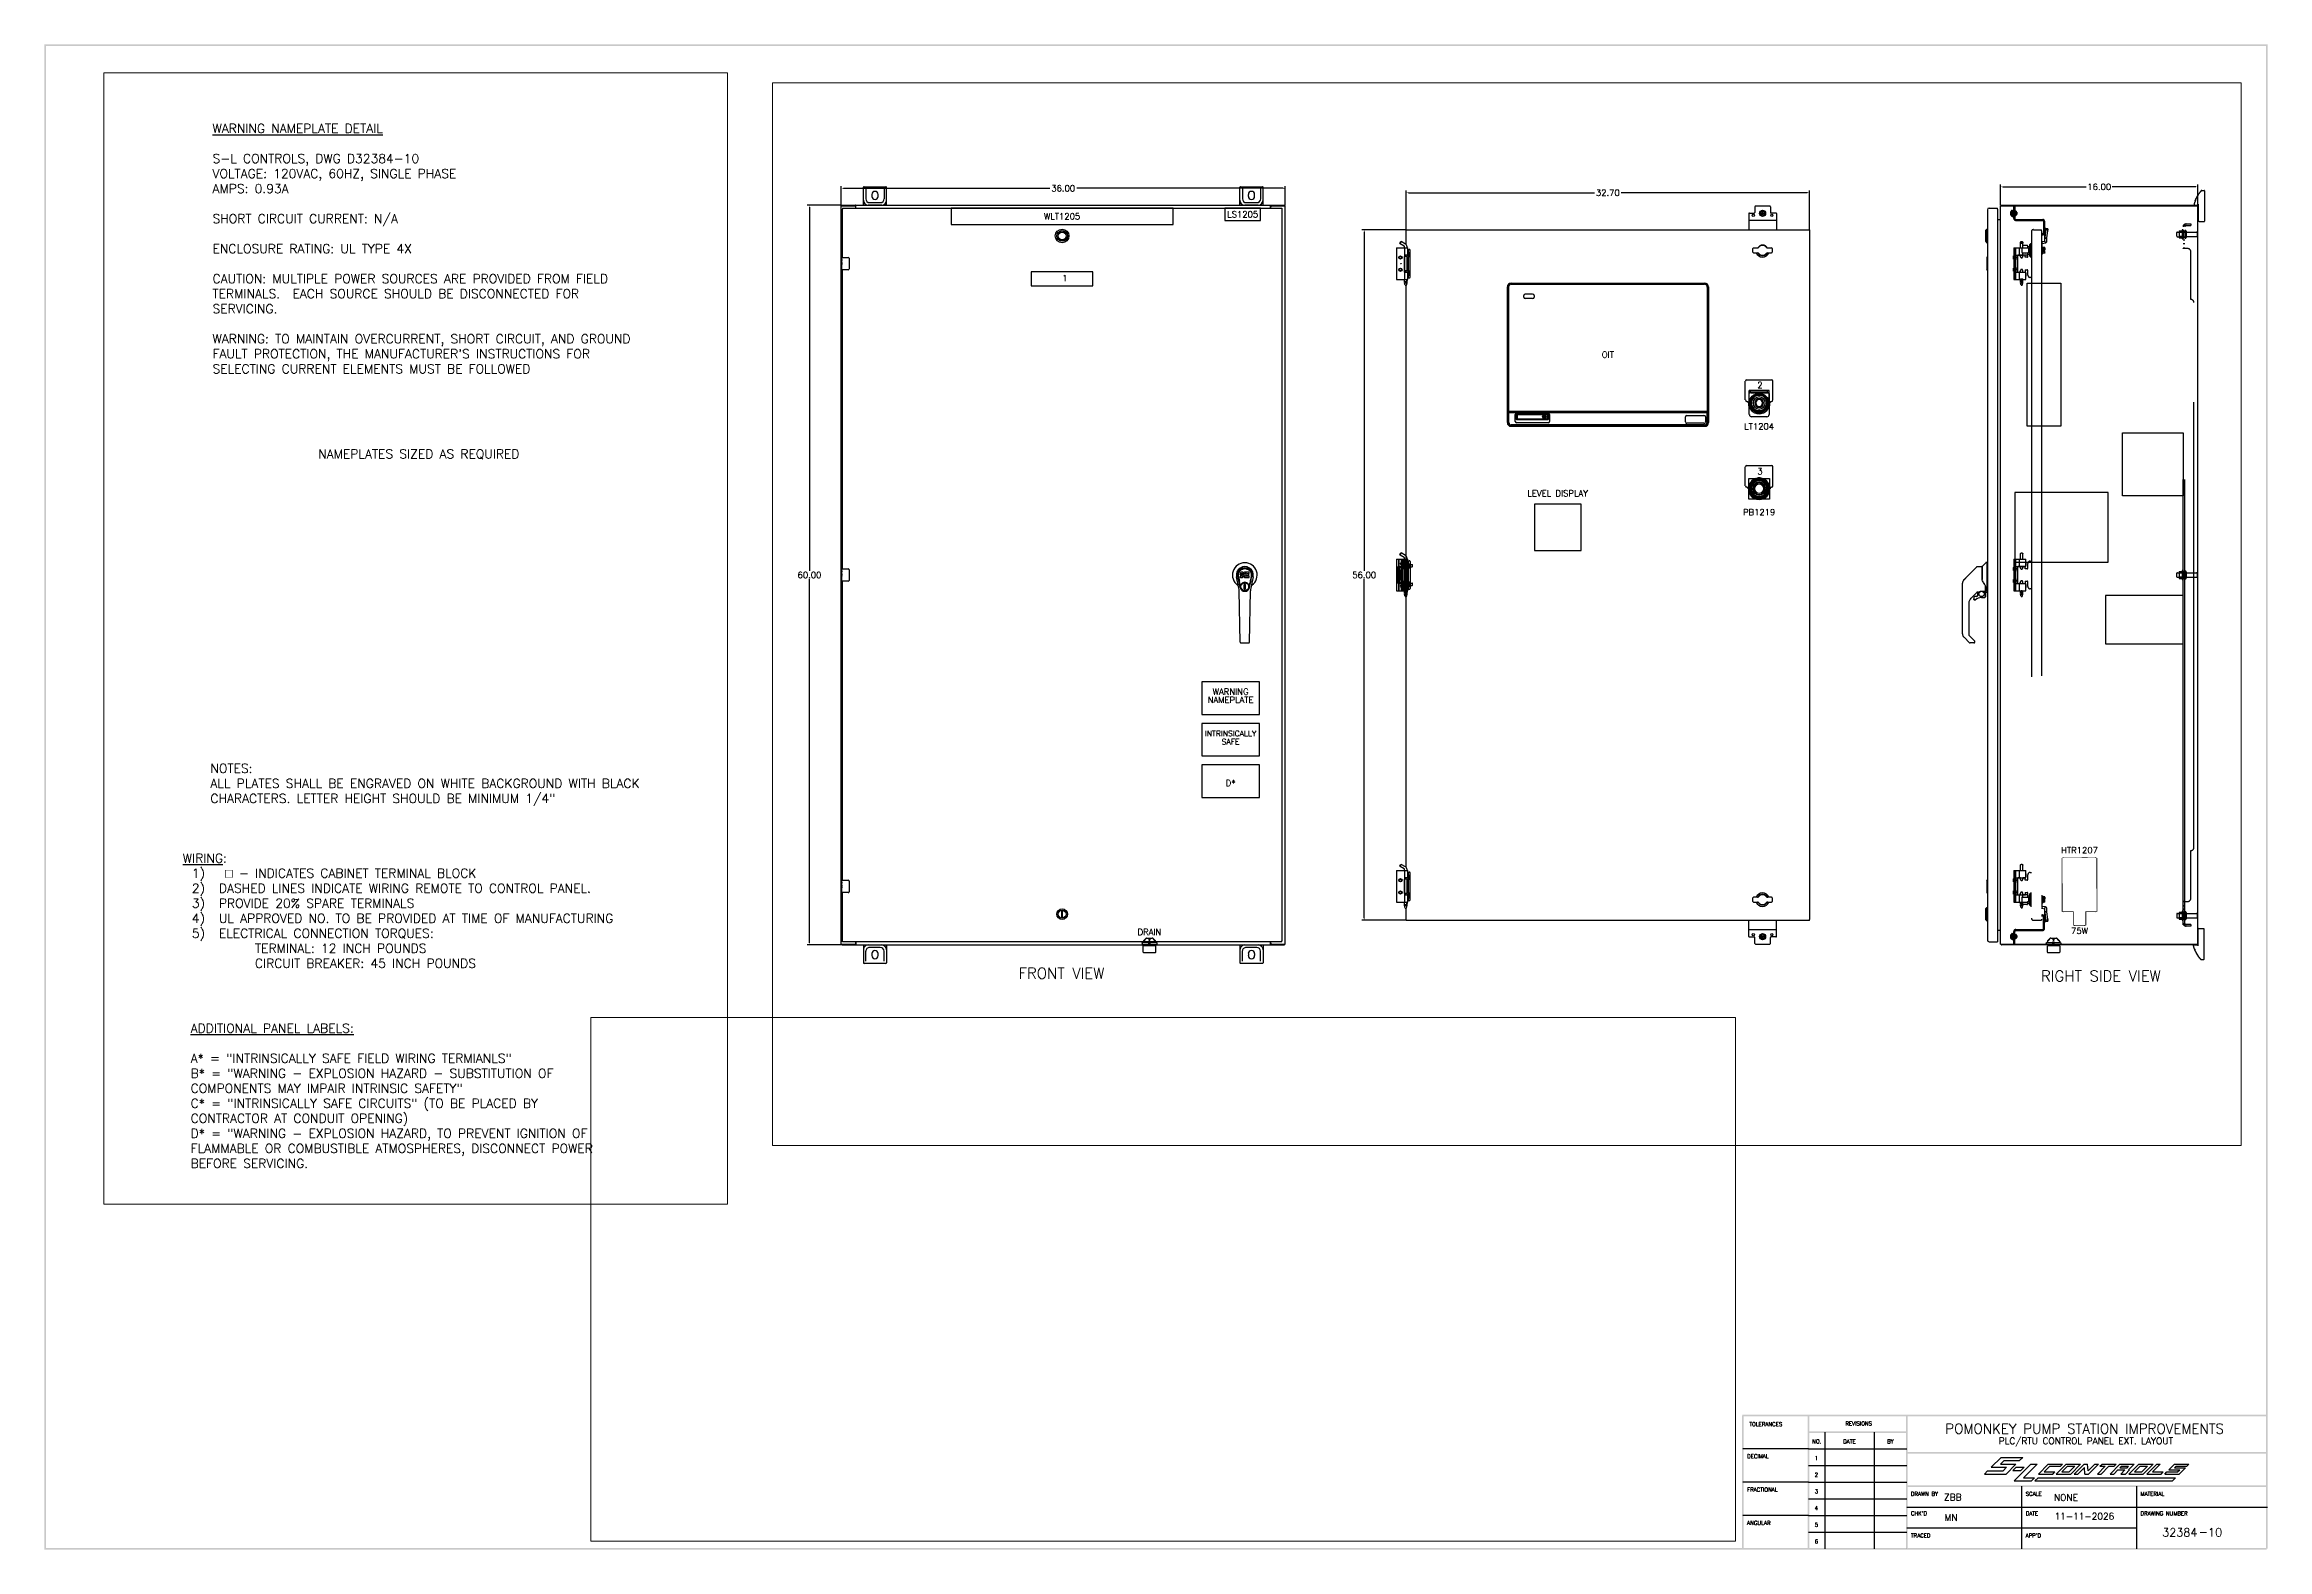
# Paper-space layout 'Layout1' of a CAD drawing. Header units: inches. Extents: x 0.31 to 9.8, y 0.76 to 7.19.
# The model-space entities are those that its viewports show. They can reach past a viewport. Long polylines and large blocks are cut down to what shows.
import ezdxf
from ezdxf.enums import TextEntityAlignment as Align

# ---------------------------------------------------------------- set-up
doc = ezdxf.new("R2010")
doc.units = ezdxf.units.IN
doc.header["$LTSCALE"] = 0.25
doc.header["$MEASUREMENT"] = 0
doc.set_wipeout_variables(frame=1)
for name, pattern in [('HIDDEN', [0.2, 0.1, -0.1]), ('HIDDEN2', [0.1875, 0.125, -0.0625]), ('PHANTOM2', [1.25, 0.625, -0.125, 0.125, -0.125, 0.125, -0.125])]:
    doc.linetypes.add(name, pattern=pattern)
for name, color, linetype in [('DEFAULT_2', 8, 'HIDDEN'), ('HIDDEN', 7, 'HIDDEN2'), ('INTERIOR', 7, 'HIDDEN2'), ('MISC', 7, 'Continuous'), ('PNPD', 7, 'Continuous'), ('PNPG', 72, 'Continuous'), ('PSYMS', 7, 'Continuous'), ('PTAG', 150, 'Continuous')]:
    doc.layers.add(name, color=color, linetype=linetype)
doc.layers.add('VIEWPORTS', color=10, linetype='Continuous', plot=False)
doc.styles.add('ROMANS', font='ROMANS')
doc.styles.get("Standard").update_dxf_attribs({"font": 'romans.shx'})
doc.styles.add('WD', font='romans.shx')
doc.dimstyles.get("Standard").update_dxf_attribs({"dimtxt": 0.18, "dimasz": 0.18, "dimexe": 0.18, "dimexo": 0.0625, "dimgap": 0.09, "dimtad": 0, "dimtih": 1, "dimtoh": 1, "dimdec": 4, "dimzin": 0, "dimdsep": 46, "dimtxsty": 'Standard', "dimcen": 0.09, "dimadec": 0, "dimazin": 0, "dimtfac": 1, "dimtdec": 4, "dimtofl": 0, "dimtmove": 0, "dimatfit": 3, "dimfxl": 1, "dimtolj": 1, "dimtzin": 0, "dimarcsym": 0})

psp = doc.layouts.get("Layout1")

msp = doc.modelspace()

# ---------------------------------------------------------------- texts
at = {"char_height": 0.5, "attachment_point": 1}
for s, insert, width in [("{\\LWARNING NAMEPLATE DETAIL\\P\\P\\pxt25;}S-L CONTROLS, DWG D32384-10\\P\\ptz;VOLTAGE: 120VAC, 60HZ, SINGLE PHASE\\PAMPS: 0.93A\\P\\PSHORT CIRCUIT CURRENT: N/A\\P\\PENCLOSURE RATING: UL TYPE 4X\\P\\PCAUTION: MULTIPLE POWER SOURCES ARE PROVIDED FROM FIELD TERMINALS.  EACH SOURCE SHOULD BE DISCONNECTED FOR SERVICING.\\P\\PWARNING: TO MAINTAIN OVERCURRENT, SHORT CIRCUIT, AND GROUND FAULT PROTECTION, THE MANUFACTURER'S INSTRUCTIONS FOR SELECTING CURRENT ELEMENTS MUST BE FOLLOWED", (-87.595, 62.752), 25.54569), ('\\A1;NOTES:\\PALL PLATES SHALL BE ENGRAVED ON WHITE BACKGROUND WITH BLACK CHARACTERS. LETTER HEIGHT SHOULD BE MINIMUM 1/4"', (-87.711, 27.246), 26.06783), ('\\A1;{\\LWIRING}:\\P\\pxi-3,l4,t4;{\\A0;1)^I \\fArial|b0|i0|c0|p34;□\\Fromans|c0; - INDICATES CABINET TERMINAL BLOCK\\P}2)^IDASHED LINES INDICATE WIRING REMOTE TO CONTROL PANEL.\\P3)^IPROVIDE 20% SPARE TERMINALS\\P4)^IUL APPROVED NO. TO BE PROVIDED AT TIME OF MANUFACTURING\\P5)^IELECTRICAL CONNECTION TORQUES:\\P\\pi0,l0,tz;^I^ITERMINAL: 12 INCH POUNDS\\P^I^ICIRCUIT BREAKER: 45 INCH POUNDS', (-89.242, 22.265), 31.97953)]:
    msp.add_mtext(s, dxfattribs=dict(at, insert=insert, width=width))
at = {"insert": (-88.807, 12.829), "char_height": 0.5, "attachment_point": 1}
msp.add_mtext_dynamic_manual_height_columns('{\\LADDITIONAL PANEL LABELS:\\P}\\PA* = "INTRINSICALLY SAFE FIELD WIRING TERMIANLS"\\PB* = "WARNING - EXPLOSION HAZARD - SUBSTITUTION OF COMPONENTS MAY IMPAIR INTRINSIC SAFETY"\\PC* = "INTRINSICALLY SAFE CIRCUITS" (TO BE PLACED BY CONTRACTOR AT CONDUIT OPENING)\\PD* = "WARNING - EXPLOSION HAZARD, TO PREVENT IGNITION OF FLAMMABLE OR COMBUSTIBLE ATMOSPHERES, DISCONNECT POWER BEFORE SERVICING.', width=25.3113, gutter_width=0.5, heights=[0], dxfattribs=at)
at = {"layer": 'PSYMS', "char_height": 0.5, "attachment_point": 1}
for s, width, gutter_width, insert in [('\\W1.00;1', 0.15034, 0.5, (21.788, 58.901)), ('2', 0.15034, 0.5, (78.149, 50.229)), ('NAMEPLATES SIZED AS REQUIRED', 25.27593, 5, (-81.732, 44.696)), ('3', 0.15034, 0.5, (78.149, 43.236))]:
    msp.add_mtext_dynamic_manual_height_columns(s, width=width, gutter_width=gutter_width, heights=[0], dxfattribs=dict(at, insert=insert))

# ---------------------------------------------------------------- blocks, each defined once
blk = doc.blocks.new('LOGO')
at = {"color": 4}
for p, q in [((1.288, 0.284), (1.438, 0.432)), ((1.43, 0.331), (1.485, 0.386)), ((1.438, 0.432), (1.766, 0.432)), ((1.485, 0.386), (1.718, 0.386)), ((1.718, 0.386), (1.766, 0.432)), ((1.185, 0.182), (1.232, 0.229)), ((1.185, 0.182), (1.513, 0.182)), ((1.232, 0.229), (1.466, 0.229)), ((1.288, 0.284), (1.521, 0.284)), ((1.43, 0.331), (1.663, 0.331)), ((1.466, 0.229), (1.521, 0.284)), ((1.513, 0.182), (1.663, 0.331)), ((1.617, 0.237), (1.665, 0.284)), ((1.617, 0.237), (1.74, 0.237)), ((1.638, 0.081), (1.891, 0.331)), ((1.638, 0.081), (1.898, 0.081)), ((1.665, 0.284), (1.788, 0.284)), ((1.74, 0.237), (1.788, 0.284)), ((1.78, 0.128), (1.986, 0.331)), ((1.78, 0.128), (1.946, 0.128)), ((1.891, 0.331), (1.986, 0.331)), ((1.898, 0.081), (1.946, 0.128)), ((1.953, 0.081), (2, 0.128)), ((1.953, 0.081), (4.049, 0.081)), ((2, 0.128), (2.176, 0.128)), ((2.169, 0.128), (4.097, 0.128)), ((4.049, 0.081), (4.097, 0.128))]:
    blk.add_line(p, q, dxfattribs=at)
at = {"color": 6}
for p, q in [((2.005, 0.182), (2.155, 0.331)), ((2.005, 0.182), (2.224, 0.182)), ((2.092, 0.214), (2.179, 0.3)), ((2.092, 0.214), (2.256, 0.214)), ((2.155, 0.331), (2.374, 0.331)), ((2.179, 0.3), (2.343, 0.3)), ((2.224, 0.182), (2.256, 0.214)), ((2.279, 0.182), (2.429, 0.331)), ((2.279, 0.182), (2.498, 0.182)), ((2.343, 0.3), (2.374, 0.331)), ((2.365, 0.214), (2.452, 0.3)), ((2.365, 0.214), (2.475, 0.214)), ((2.429, 0.331), (2.648, 0.331)), ((2.452, 0.3), (2.561, 0.3)), ((2.475, 0.214), (2.561, 0.3)), ((2.498, 0.182), (2.648, 0.331)), ((2.552, 0.182), (2.702, 0.331)), ((2.552, 0.182), (2.607, 0.182)), ((2.607, 0.182), (2.707, 0.282)), ((2.702, 0.331), (2.757, 0.331)), ((2.716, 0.182), (2.707, 0.282)), ((2.716, 0.182), (2.771, 0.182)), ((2.766, 0.232), (2.757, 0.331)), ((2.766, 0.232), (2.866, 0.331)), ((2.771, 0.182), (2.921, 0.331)), ((2.866, 0.331), (2.921, 0.331)), ((2.908, 0.182), (3.026, 0.3)), ((2.908, 0.182), (2.962, 0.182)), ((2.944, 0.3), (2.976, 0.331)), ((2.944, 0.3), (3.026, 0.3)), ((2.962, 0.182), (3.081, 0.3)), ((2.976, 0.331), (3.194, 0.331)), ((3.081, 0.3), (3.163, 0.3)), ((3.099, 0.182), (3.249, 0.331)), ((3.099, 0.182), (3.154, 0.182)), ((3.154, 0.182), (3.217, 0.245)), ((3.163, 0.3), (3.194, 0.331)), ((3.217, 0.245), (3.326, 0.245)), ((3.249, 0.331), (3.468, 0.331)), ((3.249, 0.276), (3.272, 0.3)), ((3.249, 0.276), (3.358, 0.276)), ((3.263, 0.182), (3.326, 0.245)), ((3.263, 0.182), (3.332, 0.182)), ((3.272, 0.3), (3.382, 0.3)), ((3.332, 0.182), (3.395, 0.245)), ((3.358, 0.276), (3.382, 0.3)), ((3.381, 0.245), (3.468, 0.331)), ((3.381, 0.245), (3.395, 0.245)), ((3.386, 0.182), (3.536, 0.331)), ((3.386, 0.182), (3.605, 0.182)), ((3.473, 0.214), (3.559, 0.3)), ((3.473, 0.214), (3.582, 0.214)), ((3.536, 0.331), (3.755, 0.331)), ((3.559, 0.3), (3.669, 0.3)), ((3.582, 0.214), (3.669, 0.3)), ((3.605, 0.182), (3.755, 0.331)), ((3.66, 0.182), (3.81, 0.331)), ((3.66, 0.182), (3.878, 0.182)), ((3.746, 0.214), (3.864, 0.331)), ((3.746, 0.214), (3.91, 0.214)), ((3.81, 0.331), (3.864, 0.331)), ((3.878, 0.182), (3.91, 0.214)), ((3.933, 0.182), (3.965, 0.214)), ((3.933, 0.182), (4.152, 0.182)), ((3.965, 0.214), (4.129, 0.214)), ((3.996, 0.245), (4.083, 0.331)), ((3.996, 0.245), (4.16, 0.245)), ((4.037, 0.245), (4.147, 0.245)), ((4.083, 0.331), (4.302, 0.331)), ((4.083, 0.276), (4.106, 0.3)), ((4.083, 0.276), (4.178, 0.276)), ((4.083, 0.276), (4.247, 0.276)), ((4.106, 0.3), (4.27, 0.3)), ((4.129, 0.214), (4.16, 0.245)), ((4.152, 0.182), (4.247, 0.276)), ((4.27, 0.3), (4.302, 0.331))]:
    blk.add_line(p, q, dxfattribs=at)
blk = doc.blocks.new('S&L Title Block V2')
at = {"color": 2}
for p, q in [((27.15, 1.763), (27.15, 0.012)), ((27.9, 1.763), (27.9, 0.012)), ((26.9, 1.513), (25.9, 1.513)), ((26.9, 1.513), (28.4, 1.513)), ((26.9, 1.013), (25.9, 1.013)), ((26.9, 1.263), (28.4, 1.263)), ((26.9, 1.013), (28.4, 1.013)), ((26.9, 0.763), (28.4, 0.763)), ((30.15, 0.95), (30.15, 0.012)), ((31.9, 0.95), (31.9, 0.012)), ((26.9, 0.513), (25.9, 0.513)), ((26.9, 0.513), (28.4, 0.513)), ((28.4, 0.638), (33.9, 0.638)), ((26.9, 0.263), (28.4, 0.263)), ((28.4, 0.325), (31.9, 0.325)), ((28.4, 0.012), (28.4, 0.012))]:
    blk.add_line(p, q, dxfattribs=at)
for points in [[(0, 22.587), (0.025, 22.562), (33.9, 22.587), (33.875, 22.562)], [(0, 0), (0.025, 0.025), (0, 22.587), (0.025, 22.562)], [(33.9, 22.587), (33.875, 22.562), (33.9, 0.012), (33.875, 0.012)], [(25.887, 2.025), (25.912, 2), (33.9, 2.025), (33.9, 2)], [(25.887, 0.012), (25.912, 0.012), (25.887, 2.013), (25.912, 2.013)], [(26.887, 0.012), (26.912, 0.012), (26.887, 2.013), (26.912, 2.013)], [(28.387, 0.012), (28.412, 0.012), (28.387, 2.013), (28.412, 2.013)], [(26.9, 1.775), (26.9, 1.75), (28.4, 1.775), (28.4, 1.75)], [(28.4, 1.463), (28.4, 1.438), (33.9, 1.463), (33.9, 1.438)], [(28.4, 0.963), (28.4, 0.938), (33.9, 0.963), (33.9, 0.938)], [(33.888, 0), (33.888, 0.025), (0, 0), (0.025, 0.025)]]:
    blk.add_trace(points, dxfattribs=at)
at = {"color": 2, "linetype": 'Continuous'}
blk.add_blockref('LOGO', (28.4, 0.95), dxfattribs=at)
at = {"color": 2, "style": 'ROMANS'}
for s, p in [('TOLERANCES', (26.249, 1.851)), ('REVISIONS', (27.665, 1.861)), ('NO.', (27.025, 1.593)), ('DATE', (27.525, 1.593)), ('BY', (28.15, 1.593))]:
    blk.add_text(s, height=0.06, dxfattribs=at).set_placement(p, align=Align.CENTER)
for s, p in [('DECIMAL', (25.964, 1.369)), ('1', (26.995, 1.343)), ('2', (26.995, 1.093)), ('FRACTIONAL', (25.964, 0.869)), ('3', (26.995, 0.843)), ('DRAWN BY', (28.462, 0.806)), ('SCALE', (30.212, 0.806)), ('MATERIAL', (31.962, 0.806)), ('ANGULAR', (25.964, 0.369)), ('4', (26.995, 0.593)), ('5', (26.995, 0.343)), ("CHK'D", (28.462, 0.513)), ('DATE', (30.212, 0.513)), ('DRAWING NUMBER', (31.962, 0.513)), ('6', (26.995, 0.093)), ('TRACED', (28.462, 0.181)), ("APP'D", (30.212, 0.181))]:
    blk.add_text(s, height=0.06, dxfattribs=at).set_placement(p)
blk.add_text('-', height=0.125).set_placement((32.921, 0.2), align=Align.CENTER)
for tag, height, p in [('TITLE#1', 0.15, (31.11, 1.739)), ('TITLE#2', 0.1, (31.129, 1.58))]:
    blk.add_attdef(tag, text='', height=height).set_placement(p, align=Align.CENTER)
for tag, p, height in [('DRAWNBY', (28.968, 0.735), 0.1), ('SCALE', (30.644, 0.731), 0.1), ('CHKBY', (28.975, 0.429), 0.1), ('DATE', (30.653, 0.449), 0.1), ('SH#', (32.993, 0.197), 0.125)]:
    blk.add_attdef(tag, p, '', height=height)
blk.add_attdef('JOB#', text='', height=0.125).set_placement((32.83, 0.195), align=Align.RIGHT)
at = {"flags": 9}
blk.add_attdef('WD_TB', (0, 0), '', height=0.1, dxfattribs=at)
blk = doc.blocks.new('SIDE')
at = {"linetype": 'Continuous'}
for p, q in [((57.63, 64.18), (57.63, 4.97)), ((57.77, 64.32), (58.45, 64.32)), ((58.45, 64.25), (58.44, 64.25)), ((58.45, 64.25), (58.45, 64.32)), ((58.45, 64.23), (58.45, 4.91)), ((58.69, 4.65), (58.69, 64.5)), ((58.69, 64.5), (74.69, 64.5)), ((58.76, 64.5), (58.76, 64.57)), ((58.76, 64.57), (74.63, 64.57)), ((74.63, 64.5), (74.63, 64.57)), ((74.69, 4.65), (74.69, 64.5)), ((58.45, 63.4), (58.62, 63.4)), ((57.47, 62.51), (57.59, 62.62)), ((57.47, 62.51), (57.47, 61.64)), ((57.59, 62.62), (57.59, 61.52)), ((57.59, 62.62), (57.63, 62.62)), ((57.47, 61.64), (57.59, 61.52)), ((57.59, 61.52), (57.63, 61.52)), ((57.57, 60.31), (57.57, 59.34)), ((57.58, 60.32), (57.63, 60.32)), ((57.58, 59.32), (57.63, 59.32)), ((57.61, 60.22), (57.61, 59.42)), ((56.77, 35.24), (55.73, 34.2)), ((56.82, 35.26), (57.18, 35.26)), ((57.19, 35.25), (57.19, 34.21)), ((57.19, 34.2), (57.19, 35.25)), ((57.2, 35.27), (57.5, 35.56)), ((57.58, 35.58), (57.52, 35.58)), ((57.59, 35.57), (57.59, 33.2)), ((57.59, 35.52), (57.63, 35.52)), ((55.6, 33.33), (55.6, 33.92)), ((55.61, 29.81), (55.61, 33.92)), ((55.63, 34.02), (55.62, 34.02)), ((55.63, 34.02), (55.62, 33.99)), ((55.66, 34.11), (55.66, 34.11)), ((55.73, 34.19), (56.03, 34.5)), ((56.03, 34.5), (56.03, 34.5)), ((57.2, 34.16), (57.19, 34.22)), ((57.23, 34.1), (57.2, 34.16)), ((57.46, 33.64), (57.46, 33.66)), ((57.46, 33.64), (57.46, 33.29)), ((57.47, 33.64), (57.47, 33.64)), ((57.47, 33.64), (57.47, 33.64)), ((57.47, 33.63), (57.47, 33.64)), ((57.47, 33.23), (57.47, 33.63)), ((56.12, 32.28), (56.12, 29.73)), ((56.79, 33.19), (56.3, 32.7)), ((56.52, 32.74), (56.52, 32.63)), ((56.52, 32.62), (56.52, 32.63)), ((56.53, 32.63), (56.52, 32.63)), ((56.6, 32.55), (56.59, 32.55)), ((56.75, 32.82), (56.6, 32.82)), ((56.61, 32.55), (56.6, 32.55)), ((56.62, 32.55), (56.61, 32.55)), ((56.63, 32.56), (56.62, 32.55)), ((56.62, 32.55), (56.62, 32.55)), ((56.64, 32.56), (56.63, 32.56)), ((56.65, 32.57), (56.64, 32.56)), ((56.83, 32.9), (56.76, 32.83)), ((56.83, 33.19), (56.83, 32.91)), ((56.87, 33.19), (56.95, 33.19)), ((57.15, 33.27), (57.44, 33.27)), ((57.15, 32.74), (57.39, 32.74)), ((57.34, 33.27), (57.41, 33.2)), ((57.4, 33.2), (57.4, 33.19)), ((57.45, 33.06), (57.46, 33.06)), ((57.46, 32.82), (57.45, 32.82)), ((57.46, 33.06), (57.46, 32.82)), ((57.51, 33.19), (57.58, 33.19)), ((57.59, 33.25), (57.63, 33.25)), ((56.15, 29.67), (56.58, 29.24)), ((56.18, 29.08), (55.73, 29.54)), ((56.52, 29.06), (56.23, 29.06)), ((56.59, 29.2), (56.59, 29.14)), ((57.57, 9.81), (57.57, 8.84)), ((57.58, 9.82), (57.63, 9.82)), ((57.58, 8.82), (57.63, 8.82)), ((57.61, 9.72), (57.61, 8.92)), ((57.47, 7.51), (57.59, 7.62)), ((57.47, 7.51), (57.47, 6.64)), ((57.59, 7.62), (57.63, 7.62)), ((57.59, 7.62), (57.59, 6.52)), ((57.47, 6.64), (57.59, 6.52)), ((57.59, 6.52), (57.63, 6.52)), ((58.62, 5.75), (58.45, 5.75)), ((57.77, 4.82), (58.45, 4.82)), ((58.44, 4.9), (58.45, 4.9)), ((58.45, 4.9), (58.45, 4.82)), ((58.69, 4.65), (74.69, 4.65)), ((74.63, 4.57), (58.76, 4.57)), ((74.63, 4.65), (74.63, 4.57))]:
    blk.add_line(p, q, dxfattribs=at)
for points in [[(58.74, 64.53), (58.74, 64.53), (58.74, 64.53), (58.74, 64.53), (58.74, 64.54), (58.74, 64.54), (58.74, 64.54), (58.74, 64.54), (58.74, 64.55), (58.74, 64.55), (58.75, 64.55)], [(58.75, 64.55), (58.75, 64.56), (58.75, 64.56), (58.75, 64.56), (58.75, 64.56), (58.75, 64.56), (58.75, 64.57), (58.75, 64.57), (58.75, 64.57), (58.75, 64.57), (58.75, 64.57), (58.75, 64.57), (58.75, 64.57), (58.76, 64.57), (58.76, 64.57), (58.76, 64.57)], [(57.61, 60.26), (57.61, 60.25), (57.61, 60.25), (57.61, 60.24), (57.61, 60.23), (57.61, 60.23), (57.61, 60.22)], [(57.61, 59.42), (57.61, 59.42), (57.61, 59.41), (57.61, 59.4), (57.61, 59.4), (57.61, 59.39), (57.61, 59.39)], [(56.77, 35.24), (56.78, 35.24), (56.78, 35.25), (56.79, 35.26), (56.8, 35.26), (56.81, 35.26), (56.82, 35.26)], [(55.73, 34.19), (55.7, 34.17), (55.68, 34.14), (55.66, 34.1), (55.64, 34.06), (55.63, 34.02)], [(57.19, 34.38), (57.19, 34.38), (57.19, 34.38), (57.19, 34.38), (57.19, 34.38), (57.19, 34.39), (57.19, 34.39)], [(57.41, 33.81), (57.36, 33.88), (57.31, 33.96), (57.27, 34.03), (57.23, 34.1)], [(57.46, 33.66), (57.46, 33.7), (57.45, 33.73), (57.43, 33.77), (57.42, 33.79), (57.41, 33.81)], [(57.46, 33.6), (57.46, 33.59), (57.46, 33.59), (57.46, 33.59), (57.46, 33.58)], [(57.46, 33.58), (57.47, 33.58), (57.47, 33.57), (57.47, 33.56), (57.47, 33.56), (57.47, 33.55), (57.47, 33.54)], [(56.59, 32.55), (56.58, 32.55), (56.57, 32.55), (56.57, 32.56), (56.56, 32.56), (56.55, 32.57), (56.54, 32.57), (56.54, 32.58), (56.53, 32.58), (56.53, 32.59), (56.53, 32.6), (56.52, 32.61), (56.52, 32.62)], [(56.53, 32.63), (56.53, 32.62), (56.53, 32.61), (56.53, 32.6), (56.54, 32.6), (56.54, 32.59), (56.55, 32.58), (56.55, 32.58), (56.56, 32.57), (56.56, 32.57), (56.57, 32.56), (56.58, 32.56), (56.58, 32.56), (56.59, 32.56), (56.6, 32.56), (56.61, 32.56), (56.61, 32.56), (56.62, 32.56), (56.63, 32.56), (56.64, 32.57), (56.64, 32.57)], [(56.95, 33.19), (56.95, 33.2), (56.96, 33.2), (56.96, 33.2), (56.96, 33.2), (56.97, 33.2), (56.97, 33.2), (56.97, 33.2), (56.98, 33.21), (56.98, 33.21)], [(56.98, 33.21), (56.99, 33.21), (56.99, 33.22), (57, 33.22), (57.01, 33.23), (57.01, 33.23), (57.02, 33.23), (57.03, 33.24), (57.04, 33.24), (57.05, 33.25), (57.06, 33.25), (57.07, 33.25), (57.08, 33.26), (57.09, 33.26), (57.1, 33.26), (57.11, 33.26), (57.13, 33.27), (57.14, 33.27), (57.15, 33.27)], [(57.46, 32.82), (57.46, 32.82), (57.46, 32.81), (57.46, 32.8), (57.45, 32.79), (57.45, 32.78), (57.45, 32.78), (57.44, 32.77), (57.43, 32.76), (57.43, 32.76), (57.42, 32.75), (57.41, 32.75), (57.4, 32.75), (57.39, 32.75), (57.39, 32.75)], [(57.39, 32.76), (57.39, 32.76), (57.4, 32.76), (57.41, 32.76), (57.42, 32.76), (57.42, 32.77), (57.43, 32.77), (57.43, 32.78), (57.44, 32.78), (57.44, 32.79), (57.45, 32.79), (57.45, 32.8), (57.45, 32.81), (57.45, 32.82), (57.45, 32.82)], [(57.39, 32.76), (57.39, 32.75), (57.39, 32.75)], [(57.39, 32.75), (57.39, 32.75), (57.39, 32.75), (57.39, 32.75), (57.39, 32.75), (57.39, 32.75)], [(57.41, 33.2), (57.41, 33.2), (57.4, 33.2), (57.4, 33.2), (57.4, 33.2), (57.4, 33.2)], [(57.45, 33.06), (57.45, 33.08), (57.45, 33.09), (57.45, 33.1), (57.44, 33.12), (57.44, 33.13), (57.43, 33.15), (57.43, 33.16), (57.42, 33.17), (57.41, 33.18), (57.4, 33.19)], [(57.41, 33.2), (57.42, 33.19), (57.43, 33.18), (57.43, 33.16), (57.44, 33.15), (57.45, 33.14), (57.45, 33.12), (57.46, 33.11), (57.46, 33.09), (57.46, 33.08), (57.46, 33.06)], [(56.58, 29.24), (56.58, 29.24), (56.58, 29.24), (56.58, 29.24), (56.58, 29.24), (56.58, 29.24), (56.58, 29.24)], [(57.61, 9.76), (57.61, 9.75), (57.61, 9.75), (57.61, 9.74), (57.61, 9.73), (57.61, 9.73), (57.61, 9.72)], [(57.61, 8.92), (57.61, 8.92), (57.61, 8.91), (57.61, 8.9), (57.61, 8.9), (57.61, 8.89), (57.61, 8.89)], [(58.74, 4.62), (58.74, 4.61), (58.74, 4.61), (58.74, 4.61), (58.74, 4.61), (58.74, 4.61), (58.74, 4.6), (58.74, 4.6), (58.74, 4.6), (58.74, 4.6), (58.75, 4.59), (58.75, 4.59)], [(58.75, 4.59), (58.75, 4.59), (58.75, 4.58), (58.75, 4.58), (58.75, 4.58), (58.75, 4.58), (58.75, 4.58), (58.75, 4.58), (58.75, 4.58), (58.75, 4.57), (58.75, 4.57), (58.75, 4.57), (58.76, 4.57), (58.76, 4.57), (58.76, 4.57)]]:
    blk.add_lwpolyline(points, dxfattribs=at)
blk.add_circle((57.15, 33.04), 0.217, dxfattribs=at)
for centre, radius, start, end in [((57.77, 64.18), 0.145, 90, 180), ((58.44, 64.23), 0.015, 0, 90), ((58.84, 64.43), 0.145, 135.3986, 151.1315), ((58.62, 63.47), 0.07, 270, 0), ((57.58, 60.31), 0.015, 90, 180), ((57.58, 59.34), 0.015, 180, 270), ((57.61, 60.31), 0.015, 0, 90), ((57.61, 59.34), 0.015, 270, 0), ((57.18, 35.25), 0.00787, 0, 90), ((57.22, 35.25), 0.0295, 135, 180), ((57.2, 35.08), 0.0197, 180, 233.006), ((57.52, 35.54), 0.0394, 90, 135), ((57.58, 35.57), 0.00787, 0, 90), ((55.62, 33.92), 0.0197, 128.2199, 180), ((55.62, 33.33), 0.0197, 180, 229.7821), ((56, 33.92), 0.394, 168.7096, 180), ((56, 33.92), 0.394, 135, 167.3768), ((56.71, 32.28), 0.591, 135, 180), ((56.6, 32.74), 0.0787, 90, 180), ((56.6, 32.63), 0.0787, 180, 309.5212), ((57.15, 31.96), 0.787, 90, 129.5212), ((56.87, 33), 0.197, 90, 129.3806), ((56.75, 32.84), 0.0118, 270, 315), ((56.82, 32.91), 0.0118, 315, 0), ((57.39, 32.82), 0.0787, 270, 0), ((57.27, 33.06), 0.197, 0, 45), ((57.44, 33.29), 0.0197, 270, 0), ((57.51, 33.23), 0.0394, 180, 270), ((57.58, 33.2), 0.00787, 270, 0), ((56, 29.81), 0.394, 180, 225), ((56.2, 29.73), 0.0787, 180, 225), ((56.23, 29.14), 0.0787, 225, 270), ((56.52, 29.14), 0.0787, 270, 0), ((56.54, 29.2), 0.0591, 0, 38.8674), ((57.58, 9.81), 0.015, 90, 180), ((57.58, 8.84), 0.015, 180, 270), ((57.61, 9.81), 0.015, 0, 90), ((57.61, 8.84), 0.015, 270, 0), ((57.77, 4.97), 0.145, 180, 270), ((58.62, 5.68), 0.07, 0, 90), ((58.44, 4.91), 0.015, 270, 0), ((58.84, 4.72), 0.145, 208.8685, 224.6014)]:
    blk.add_arc(centre, radius, start, end, dxfattribs=at)
at = {"linetype": 'Continuous', "insert": (66.83, 2.5), "char_height": 0.8824, "width": 10.5226, "attachment_point": 2, "line_spacing_factor": 0.9}
blk.add_mtext('{\\Fromans|c0;RIGHT }SIDE VIEW', dxfattribs=at)
blk = doc.blocks.new('FRONT')
at = {"linetype": 'Continuous'}
for p, q in [((3.88, 4.65), (3.88, 64.5)), ((3.88, 64.5), (5, 64.5)), ((3.94, 64.5), (3.94, 64.57)), ((3.94, 64.57), (39.82, 64.57)), ((3.98, 60.32), (3.98, 64.25)), ((3.98, 64.25), (3.99, 64.25)), ((3.99, 64.32), (3.99, 64.25)), ((3.99, 64.32), (39.59, 64.32)), ((5, 64.5), (5.05, 64.5)), ((5.05, 64.5), (5.05, 64.57)), ((5.06, 64.32), (5.06, 64.44)), ((5.08, 64.32), (5.08, 64.53)), ((38.68, 64.32), (38.68, 64.53)), ((38.71, 64.5), (38.71, 64.57)), ((38.71, 64.5), (38.77, 64.5)), ((38.71, 64.32), (38.71, 64.44)), ((38.77, 64.5), (39.88, 64.5)), ((39.59, 64.32), (39.59, 64.25)), ((39.6, 64.25), (39.59, 64.25)), ((39.6, 64.25), (39.6, 4.9)), ((39.82, 64.5), (39.82, 64.57)), ((39.88, 4.65), (39.88, 64.5)), ((3.92, 60.16), (3.92, 60.31)), ((3.92, 59.91), (3.92, 60.16)), ((3.92, 60.11), (3.92, 60.11)), ((3.92, 59.94), (3.93, 59.94)), ((3.92, 59.34), (3.92, 59.9)), ((3.92, 59.87), (3.92, 59.87)), ((3.92, 59.74), (3.93, 59.74)), ((3.92, 59.71), (3.93, 59.71)), ((3.92, 59.64), (3.93, 59.64)), ((3.92, 59.48), (3.93, 59.48)), ((3.93, 60.32), (4.44, 60.32)), ((3.93, 59.94), (3.93, 60.09)), ((3.93, 59.75), (3.93, 59.81)), ((3.93, 59.48), (3.93, 59.71)), ((4.44, 59.32), (3.93, 59.32)), ((3.98, 35.07), (3.98, 59.32)), ((4.54, 60.22), (4.54, 59.42)), ((3.92, 34.91), (3.92, 35.06)), ((3.92, 34.66), (3.92, 34.91)), ((3.92, 34.86), (3.92, 34.86)), ((3.92, 34.69), (3.93, 34.69)), ((3.92, 34.09), (3.92, 34.65)), ((3.92, 34.62), (3.92, 34.62)), ((3.93, 35.07), (4.44, 35.07)), ((3.93, 34.69), (3.93, 34.84)), ((3.93, 34.5), (3.93, 34.56)), ((4.54, 34.97), (4.54, 34.17)), ((36.23, 34.7), (36.22, 34.67)), ((36.22, 34.67), (36.22, 34.67)), ((36.22, 34.67), (36.23, 34.65)), ((36.24, 34.75), (36.23, 34.72)), ((36.23, 34.72), (36.23, 34.72)), ((36.23, 34.72), (36.23, 34.7)), ((36.23, 34.7), (36.23, 34.7)), ((36.23, 34.65), (36.23, 34.65)), ((36.23, 34.65), (36.23, 34.62)), ((36.23, 34.62), (36.23, 34.62)), ((36.23, 34.62), (36.24, 34.6)), ((36.25, 34.77), (36.24, 34.75)), ((36.24, 34.75), (36.24, 34.75)), ((36.24, 34.6), (36.24, 34.6)), ((36.24, 34.6), (36.25, 34.58)), ((36.26, 34.78), (36.25, 34.77)), ((36.26, 34.77), (36.25, 34.77)), ((36.25, 34.58), (36.25, 34.58)), ((36.25, 34.58), (36.27, 34.56)), ((36.28, 34.79), (36.26, 34.78)), ((36.27, 34.78), (36.26, 34.78)), ((36.27, 34.56), (36.29, 34.55)), ((36.27, 34.56), (36.27, 34.56)), ((36.3, 34.8), (36.28, 34.79)), ((36.28, 34.79), (36.28, 34.79)), ((36.29, 34.55), (36.3, 34.54)), ((36.29, 34.55), (36.29, 34.55)), ((36.32, 34.81), (36.3, 34.8)), ((36.3, 34.8), (36.3, 34.8)), ((36.3, 34.54), (36.32, 34.54)), ((36.3, 34.54), (36.3, 34.54)), ((36.31, 34.68), (36.32, 34.69)), ((36.31, 34.68), (36.31, 34.68)), ((36.31, 34.66), (36.31, 34.68)), ((36.31, 34.66), (36.31, 34.66)), ((36.31, 34.66), (36.31, 34.66)), ((36.32, 34.65), (36.31, 34.66)), ((36.31, 34.66), (36.31, 34.66)), ((36.48, 34.81), (36.32, 34.81)), ((36.32, 34.81), (36.32, 34.81)), ((36.32, 34.69), (36.33, 34.7)), ((36.32, 34.7), (36.32, 34.69)), ((36.32, 34.69), (36.32, 34.69)), ((36.32, 34.69), (36.32, 34.69)), ((36.32, 34.69), (36.32, 34.69)), ((36.32, 34.69), (36.32, 34.69)), ((36.33, 34.64), (36.32, 34.65)), ((36.32, 34.65), (36.32, 34.65)), ((36.32, 34.65), (36.32, 34.65)), ((36.32, 34.65), (36.32, 34.65)), ((36.32, 34.65), (36.32, 34.65)), ((36.32, 34.64), (36.32, 34.65)), ((36.37, 34.54), (36.32, 34.54)), ((36.32, 34.54), (36.32, 34.54)), ((36.33, 34.7), (36.35, 34.7)), ((36.33, 34.7), (36.33, 34.7)), ((36.36, 34.64), (36.33, 34.64)), ((36.33, 34.64), (36.33, 34.64)), ((36.35, 34.7), (36.46, 34.7)), ((36.35, 34.7), (36.35, 34.7)), ((36.35, 34.7), (36.35, 34.7)), ((36.38, 34.64), (36.36, 34.64)), ((36.36, 34.64), (36.36, 34.64)), ((36.36, 34.64), (36.36, 34.64)), ((36.37, 34.54), (36.37, 34.54)), ((36.37, 34.54), (36.38, 34.54)), ((36.37, 34.54), (36.37, 34.54)), ((36.37, 34.54), (36.37, 34.54)), ((36.41, 34.64), (36.38, 34.64)), ((36.38, 34.64), (36.38, 34.64)), ((36.38, 34.54), (36.38, 34.53)), ((36.38, 34.54), (36.38, 34.54)), ((36.38, 34.53), (36.38, 34.53)), ((36.38, 34.53), (36.39, 34.53)), ((36.39, 34.53), (36.39, 34.53)), ((36.39, 34.53), (36.39, 34.52)), ((36.42, 34.63), (36.41, 34.64)), ((36.41, 34.64), (36.41, 34.64)), ((36.43, 34.62), (36.42, 34.63)), ((36.42, 34.63), (36.42, 34.63)), ((36.43, 34.62), (36.43, 34.62)), ((36.45, 34.6), (36.43, 34.62)), ((36.45, 34.6), (36.45, 34.6)), ((36.46, 34.59), (36.45, 34.6)), ((36.46, 34.7), (36.47, 34.7)), ((36.46, 34.7), (36.46, 34.7)), ((36.46, 34.7), (36.46, 34.7)), ((36.47, 34.65), (36.46, 34.63)), ((36.46, 34.63), (36.46, 34.63)), ((36.46, 34.63), (36.46, 34.59)), ((36.46, 34.59), (36.46, 34.59)), ((36.47, 34.7), (36.48, 34.71)), ((36.47, 34.7), (36.47, 34.7)), ((36.48, 34.7), (36.47, 34.68)), ((36.47, 34.68), (36.47, 34.68)), ((36.47, 34.68), (36.47, 34.65)), ((36.47, 34.65), (36.47, 34.65)), ((36.48, 34.81), (36.48, 34.81)), ((36.48, 34.75), (36.48, 34.81)), ((36.48, 34.75), (36.48, 34.75)), ((36.48, 34.73), (36.48, 34.75)), ((36.48, 34.73), (36.48, 34.73)), ((36.48, 34.71), (36.48, 34.73)), ((36.49, 34.72), (36.48, 34.7)), ((36.48, 34.71), (36.48, 34.71)), ((36.48, 34.7), (36.48, 34.7)), ((36.5, 34.74), (36.49, 34.72)), ((36.49, 34.72), (36.49, 34.72)), ((36.52, 34.76), (36.5, 34.74)), ((36.5, 34.74), (36.5, 34.74)), ((36.54, 34.77), (36.52, 34.76)), ((36.52, 34.76), (36.52, 34.76)), ((36.56, 34.79), (36.54, 34.77)), ((36.54, 34.77), (36.54, 34.77)), ((36.54, 34.6), (36.55, 34.63)), ((36.54, 34.6), (36.54, 34.6)), ((36.54, 34.58), (36.54, 34.6)), ((36.54, 34.58), (36.54, 34.58)), ((36.54, 34.56), (36.54, 34.58)), ((36.54, 34.56), (36.54, 34.56)), ((36.55, 34.55), (36.54, 34.56)), ((36.55, 34.64), (36.56, 34.65)), ((36.55, 34.64), (36.55, 34.64)), ((36.55, 34.63), (36.55, 34.64)), ((36.55, 34.63), (36.55, 34.63)), ((36.55, 34.55), (36.55, 34.55)), ((36.56, 34.53), (36.55, 34.55)), ((36.58, 34.8), (36.56, 34.79)), ((36.56, 34.79), (36.56, 34.79)), ((36.56, 34.65), (36.57, 34.67)), ((36.56, 34.65), (36.56, 34.65)), ((36.56, 34.53), (36.56, 34.53)), ((36.57, 34.5), (36.56, 34.53)), ((36.57, 34.67), (36.58, 34.68)), ((36.57, 34.67), (36.57, 34.67)), ((36.6, 34.8), (36.58, 34.8)), ((36.58, 34.8), (36.58, 34.8)), ((36.58, 34.68), (36.59, 34.69)), ((36.58, 34.68), (36.58, 34.68)), ((36.59, 34.69), (36.61, 34.7)), ((36.59, 34.69), (36.59, 34.69)), ((36.63, 34.81), (36.6, 34.8)), ((36.6, 34.8), (36.6, 34.8)), ((36.61, 34.7), (36.62, 34.7)), ((36.61, 34.7), (36.61, 34.7)), ((36.62, 34.7), (36.63, 34.7)), ((36.62, 34.7), (36.62, 34.7)), ((36.63, 34.81), (36.65, 34.8)), ((36.63, 34.8), (36.63, 34.81)), ((36.63, 34.8), (36.63, 34.8)), ((36.63, 34.7), (36.64, 34.7)), ((36.63, 34.7), (36.63, 34.7)), ((36.64, 34.7), (36.65, 34.69)), ((36.64, 34.7), (36.64, 34.7)), ((36.66, 34.8), (36.65, 34.8)), ((36.65, 34.8), (36.65, 34.8)), ((36.65, 34.69), (36.65, 34.69)), ((36.68, 34.8), (36.66, 34.8)), ((36.66, 34.8), (36.66, 34.8)), ((36.67, 34.7), (36.69, 34.74)), ((36.69, 34.79), (36.68, 34.8)), ((36.68, 34.8), (36.68, 34.8)), ((36.94, 34.8), (36.69, 34.8)), ((36.69, 34.8), (36.69, 34.8)), ((36.69, 34.8), (36.69, 34.79)), ((36.69, 34.79), (36.69, 34.79)), ((36.69, 34.75), (36.69, 34.74)), ((36.69, 34.75), (36.69, 34.75)), ((36.69, 34.75), (36.69, 34.75)), ((36.69, 34.75), (36.69, 34.75)), ((36.69, 34.74), (36.69, 34.49)), ((36.69, 34.74), (36.69, 34.74)), ((36.69, 34.74), (36.69, 34.74)), ((36.69, 34.74), (36.69, 34.74)), ((36.69, 34.74), (36.69, 34.74)), ((36.69, 34.74), (36.69, 34.74)), ((36.69, 34.74), (36.69, 34.74)), ((36.78, 34.7), (36.94, 34.7)), ((36.78, 34.7), (36.78, 34.7)), ((36.78, 34.64), (36.78, 34.7)), ((36.91, 34.64), (36.78, 34.64)), ((36.78, 34.64), (36.78, 34.64)), ((36.78, 34.54), (36.91, 34.54)), ((36.78, 34.54), (36.78, 34.54)), ((36.78, 34.47), (36.78, 34.54)), ((36.92, 34.56), (36.92, 34.63)), ((36.95, 34.71), (36.95, 34.79)), ((3.92, 34.49), (3.93, 34.49)), ((3.92, 34.46), (3.93, 34.46)), ((3.92, 34.39), (3.93, 34.39)), ((3.92, 34.23), (3.93, 34.23)), ((3.93, 34.23), (3.93, 34.46)), ((4.44, 34.07), (3.93, 34.07)), ((3.98, 9.82), (3.98, 34.07)), ((36.12, 33.5), (35.93, 34.43)), ((36.04, 34.47), (36.04, 34.47)), ((36.04, 34.45), (36.04, 34.46)), ((36.04, 34.46), (36.04, 34.46)), ((36.05, 34.43), (36.04, 34.45)), ((36.1, 34.18), (36.04, 34.45)), ((36.04, 34.45), (36.04, 34.45)), ((36.05, 34.42), (36.05, 34.43)), ((36.05, 34.42), (36.13, 34.04)), ((36.09, 34.46), (36.15, 34.18)), ((36.23, 33.55), (36.14, 33.96)), ((36.17, 34.08), (36.17, 34.08)), ((36.21, 33.86), (36.2, 33.93)), ((36.23, 34.47), (36.23, 34.47)), ((36.24, 34.47), (36.23, 34.47)), ((36.23, 34.47), (36.23, 34.39)), ((36.23, 34.39), (36.23, 34.39)), ((36.23, 34.39), (36.24, 34.38)), ((36.3, 34.47), (36.24, 34.47)), ((36.24, 34.47), (36.24, 34.47)), ((36.24, 34.38), (36.39, 34.38)), ((36.24, 34.38), (36.24, 34.38)), ((36.36, 34.47), (36.3, 34.47)), ((36.3, 34.47), (36.3, 34.47)), ((36.3, 34.47), (36.3, 34.47)), ((36.32, 33.78), (36.32, 33.78)), ((36.32, 33.48), (36.32, 33.48)), ((36.37, 34.48), (36.36, 34.47)), ((36.36, 34.47), (36.36, 34.47)), ((36.36, 34.47), (36.36, 34.47)), ((36.38, 34.48), (36.37, 34.48)), ((36.37, 34.47), (36.37, 34.48)), ((36.39, 34.49), (36.38, 34.48)), ((36.38, 34.48), (36.38, 34.48)), ((36.38, 34.48), (36.38, 34.48)), ((36.38, 34.48), (36.38, 34.48)), ((36.39, 34.52), (36.39, 34.52)), ((36.39, 34.52), (36.39, 34.5)), ((36.39, 34.5), (36.39, 34.5)), ((36.39, 34.5), (36.39, 34.5)), ((36.39, 34.5), (36.39, 34.49)), ((36.39, 34.5), (36.39, 34.5)), ((36.39, 34.49), (36.39, 34.49)), ((36.39, 34.38), (36.4, 34.38)), ((36.39, 34.38), (36.39, 34.38)), ((36.39, 34.38), (36.39, 34.38)), ((36.4, 34.38), (36.41, 34.38)), ((36.4, 34.38), (36.4, 34.38)), ((36.41, 34.38), (36.43, 34.4)), ((36.41, 34.39), (36.41, 34.38)), ((36.43, 34.4), (36.45, 34.42)), ((36.43, 34.4), (36.43, 34.4)), ((36.45, 34.42), (36.46, 34.43)), ((36.45, 34.42), (36.45, 34.42)), ((36.45, 33.91), (36.45, 33.9)), ((36.45, 33.35), (36.45, 33.35)), ((36.46, 34.44), (36.47, 34.46)), ((36.46, 34.44), (36.46, 34.44)), ((36.46, 34.43), (36.46, 34.44)), ((36.46, 34.43), (36.46, 34.43)), ((36.47, 34.46), (36.48, 34.48)), ((36.47, 34.46), (36.47, 34.46)), ((36.48, 34.5), (36.48, 34.5)), ((36.48, 34.5), (36.48, 34.5)), ((36.48, 34.5), (36.48, 34.5)), ((36.48, 34.5), (36.48, 34.5)), ((36.48, 34.5), (36.48, 34.5)), ((36.48, 34.5), (36.48, 34.5)), ((36.48, 34.5), (36.48, 34.5)), ((36.48, 34.48), (36.48, 34.48)), ((36.48, 34.49), (36.5, 34.46)), ((36.48, 34.49), (36.48, 34.49)), ((36.48, 34.48), (36.48, 34.49)), ((36.5, 34.46), (36.5, 34.46)), ((36.5, 34.46), (36.51, 34.44)), ((36.51, 34.44), (36.51, 34.44)), ((36.51, 34.44), (36.53, 34.42)), ((36.53, 34.42), (36.54, 34.41)), ((36.53, 34.42), (36.53, 34.42)), ((36.54, 34.41), (36.56, 34.39)), ((36.54, 34.41), (36.54, 34.41)), ((36.56, 34.39), (36.57, 34.39)), ((36.56, 34.39), (36.56, 34.39)), ((36.65, 33.81), (36.56, 33.81)), ((36.56, 33.44), (36.56, 33.81)), ((36.56, 33.78), (36.65, 33.78)), ((36.65, 33.48), (36.56, 33.48)), ((36.56, 33.44), (36.65, 33.44)), ((36.57, 34.5), (36.57, 34.5)), ((36.58, 34.5), (36.57, 34.5)), ((36.57, 34.39), (36.58, 34.38)), ((36.57, 34.39), (36.57, 34.39)), ((36.58, 34.5), (36.58, 34.5)), ((36.59, 34.49), (36.58, 34.5)), ((36.58, 34.38), (36.61, 34.38)), ((36.58, 34.38), (36.58, 34.38)), ((36.6, 34.48), (36.59, 34.49)), ((36.59, 34.49), (36.59, 34.49)), ((36.61, 34.48), (36.6, 34.48)), ((36.6, 34.48), (36.6, 34.48)), ((36.62, 34.47), (36.61, 34.48)), ((36.61, 34.48), (36.61, 34.48)), ((36.61, 34.38), (36.63, 34.37)), ((36.61, 34.38), (36.61, 34.38)), ((36.61, 33.78), (36.61, 33.7)), ((36.65, 33.7), (36.61, 33.7)), ((36.62, 34.47), (36.63, 34.47)), ((36.62, 34.47), (36.62, 34.47)), ((36.64, 34.48), (36.63, 34.47)), ((36.63, 34.47), (36.63, 34.47)), ((36.63, 34.47), (36.63, 34.47)), ((36.63, 34.37), (36.65, 34.38)), ((36.63, 34.38), (36.63, 34.37)), ((36.63, 34.38), (36.63, 34.38)), ((36.66, 34.48), (36.64, 34.48)), ((36.64, 34.47), (36.64, 34.48)), ((36.65, 34.38), (36.67, 34.38)), ((36.65, 34.38), (36.65, 34.38)), ((36.65, 33.44), (36.65, 33.81)), ((36.67, 34.48), (36.66, 34.48)), ((36.66, 34.48), (36.66, 34.48)), ((36.68, 34.49), (36.67, 34.48)), ((36.67, 34.48), (36.67, 34.48)), ((36.67, 34.38), (36.69, 34.4)), ((36.67, 34.39), (36.67, 34.38)), ((36.68, 34.49), (36.68, 34.49)), ((36.69, 34.49), (36.69, 34.49)), ((36.69, 34.49), (36.69, 34.49)), ((36.69, 34.4), (36.7, 34.4)), ((36.69, 34.4), (36.69, 34.4)), ((36.7, 34.48), (36.7, 34.48)), ((36.7, 34.4), (36.7, 34.4)), ((36.7, 34.4), (36.7, 34.39)), ((36.71, 34.38), (36.94, 34.38)), ((36.75, 33.91), (36.75, 33.9)), ((36.75, 33.35), (36.75, 33.35)), ((36.94, 34.47), (36.78, 34.47)), ((36.78, 34.47), (36.78, 34.47)), ((36.88, 33.78), (36.88, 33.78)), ((36.88, 33.48), (36.88, 33.48)), ((36.95, 34.39), (36.95, 34.46)), ((36.97, 33.55), (37.05, 33.93)), ((37, 33.93), (36.99, 33.86)), ((37.03, 34.08), (37.04, 34.08)), ((37.06, 33.99), (37.05, 33.93)), ((37.11, 34.46), (37.06, 34.18)), ((37.07, 34.04), (37.06, 33.99)), ((37.07, 34.04), (37.15, 34.42)), ((37.27, 34.43), (37.08, 33.5)), ((37.1, 34.18), (37.16, 34.45)), ((37.16, 34.47), (37.16, 34.47)), ((37.16, 34.46), (37.16, 34.47)), ((37.16, 34.47), (37.16, 34.47)), ((37.16, 34.46), (37.16, 34.46)), ((37.16, 34.46), (37.16, 34.46)), ((37.16, 34.45), (37.16, 34.46)), ((36.22, 29.14), (36.15, 33.28)), ((36.46, 33.27), (36.46, 33.28)), ((36.47, 33.28), (36.47, 33.27)), ((36.47, 33.27), (36.47, 33.27)), ((36.55, 33.26), (36.53, 33.26)), ((36.6, 33.25), (36.6, 33.25)), ((36.68, 33.26), (36.66, 33.26)), ((36.73, 33.27), (36.73, 33.27)), ((36.74, 33.28), (36.74, 33.27)), ((36.74, 33.28), (36.74, 33.27)), ((36.98, 29.14), (37.05, 33.28)), ((36.3, 29.06), (36.9, 29.06)), ((3.92, 9.66), (3.92, 9.81)), ((3.92, 9.41), (3.92, 9.66)), ((3.92, 9.61), (3.92, 9.61)), ((3.92, 9.44), (3.93, 9.44)), ((3.92, 8.84), (3.92, 9.4)), ((3.92, 9.37), (3.92, 9.37)), ((3.92, 9.24), (3.93, 9.24)), ((3.92, 9.21), (3.93, 9.21)), ((3.92, 9.14), (3.93, 9.14)), ((3.92, 8.98), (3.93, 8.98)), ((3.93, 9.82), (4.44, 9.82)), ((3.93, 9.44), (3.93, 9.59)), ((3.93, 9.25), (3.93, 9.31)), ((3.93, 8.98), (3.93, 9.21)), ((4.44, 8.82), (3.93, 8.82)), ((3.98, 4.9), (3.98, 8.82)), ((4.54, 9.72), (4.54, 8.92)), ((21.75, 7.38), (21.75, 6.76)), ((21.83, 6.76), (21.83, 7.38)), ((3.88, 4.65), (5, 4.65)), ((3.94, 4.65), (3.94, 4.57)), ((3.94, 4.57), (39.82, 4.57)), ((3.98, 4.9), (3.99, 4.9)), ((3.99, 4.82), (3.99, 4.9)), ((39.59, 4.82), (3.99, 4.82)), ((5.05, 4.65), (5, 4.65)), ((5.05, 4.65), (5.05, 4.57)), ((5.06, 4.71), (5.06, 4.82)), ((5.08, 4.82), (5.08, 4.62)), ((38.68, 4.62), (38.68, 4.82)), ((38.71, 4.71), (38.71, 4.82)), ((38.77, 4.65), (38.71, 4.65)), ((38.71, 4.65), (38.71, 4.57)), ((38.77, 4.65), (39.88, 4.65)), ((39.6, 4.9), (39.59, 4.9)), ((39.59, 4.82), (39.59, 4.9)), ((39.82, 4.65), (39.82, 4.57))]:
    blk.add_line(p, q, dxfattribs=at)
for points in [[(5.07, 64.55), (5.07, 64.55), (5.07, 64.56), (5.07, 64.56), (5.07, 64.56), (5.07, 64.56), (5.07, 64.56), (5.06, 64.57), (5.06, 64.57), (5.06, 64.57), (5.06, 64.57), (5.06, 64.57), (5.06, 64.57), (5.06, 64.57), (5.06, 64.57), (5.05, 64.57), (5.05, 64.57)], [(5.08, 64.48), (5.08, 64.48), (5.08, 64.48), (5.08, 64.48), (5.08, 64.48), (5.08, 64.48), (5.08, 64.48), (5.07, 64.48), (5.07, 64.48), (5.07, 64.48), (5.07, 64.48), (5.07, 64.48), (5.07, 64.48), (5.07, 64.48), (5.07, 64.49), (5.07, 64.49), (5.06, 64.49), (5.06, 64.49), (5.06, 64.49), (5.06, 64.49), (5.06, 64.49), (5.06, 64.5), (5.06, 64.5), (5.06, 64.5), (5.06, 64.5), (5.05, 64.5), (5.05, 64.5)], [(5.08, 64.53), (5.08, 64.53), (5.08, 64.53), (5.08, 64.53), (5.08, 64.54), (5.08, 64.54), (5.08, 64.54), (5.08, 64.54), (5.07, 64.55), (5.07, 64.55)], [(38.68, 64.53), (38.68, 64.53), (38.68, 64.53), (38.68, 64.53), (38.68, 64.54), (38.69, 64.54), (38.69, 64.54), (38.69, 64.54), (38.69, 64.55)], [(38.68, 64.48), (38.68, 64.48), (38.68, 64.48), (38.68, 64.48), (38.68, 64.48), (38.69, 64.48), (38.69, 64.48), (38.69, 64.48), (38.69, 64.48), (38.69, 64.48), (38.69, 64.48), (38.69, 64.48), (38.69, 64.48), (38.7, 64.48), (38.7, 64.49), (38.7, 64.49), (38.7, 64.49), (38.7, 64.49), (38.7, 64.49), (38.7, 64.49), (38.7, 64.49), (38.7, 64.5), (38.7, 64.5), (38.71, 64.5), (38.71, 64.5), (38.71, 64.5), (38.71, 64.5)], [(38.69, 64.55), (38.69, 64.55), (38.69, 64.55), (38.69, 64.56), (38.69, 64.56), (38.7, 64.56), (38.7, 64.56), (38.7, 64.56), (38.7, 64.57), (38.7, 64.57), (38.7, 64.57), (38.7, 64.57), (38.7, 64.57), (38.7, 64.57), (38.71, 64.57), (38.71, 64.57), (38.71, 64.57), (38.71, 64.57)], [(3.92, 60.16), (3.92, 60.16), (3.92, 60.16), (3.92, 60.15), (3.92, 60.14), (3.92, 60.14), (3.92, 60.13), (3.92, 60.12), (3.92, 60.11)], [(3.92, 60.11), (3.93, 60.1), (3.93, 60.09)], [(3.92, 59.91), (3.92, 59.9), (3.92, 59.89), (3.92, 59.88), (3.92, 59.88)], [(3.92, 59.88), (3.92, 59.85), (3.92, 59.84), (3.92, 59.83), (3.92, 59.82), (3.93, 59.81), (3.93, 59.81)], [(3.93, 59.75), (3.93, 59.75), (3.93, 59.74), (3.92, 59.74), (3.92, 59.73), (3.92, 59.72), (3.92, 59.72)], [(4.53, 60.26), (4.54, 60.25), (4.54, 60.25), (4.54, 60.24), (4.54, 60.23), (4.54, 60.23), (4.54, 60.22)], [(4.54, 59.42), (4.54, 59.42), (4.54, 59.41), (4.54, 59.4), (4.54, 59.4), (4.54, 59.39), (4.53, 59.39)], [(3.92, 34.91), (3.92, 34.91), (3.92, 34.91), (3.92, 34.9), (3.92, 34.89), (3.92, 34.89), (3.92, 34.88), (3.92, 34.87), (3.92, 34.86)], [(3.92, 34.86), (3.93, 34.85), (3.93, 34.84)], [(3.92, 34.66), (3.92, 34.65), (3.92, 34.64), (3.92, 34.63), (3.92, 34.63)], [(3.92, 34.63), (3.92, 34.6), (3.92, 34.59), (3.92, 34.58), (3.92, 34.57), (3.93, 34.56), (3.93, 34.56)], [(4.53, 35.01), (4.54, 35), (4.54, 35), (4.54, 34.99), (4.54, 34.98), (4.54, 34.98), (4.54, 34.97)], [(36.04, 34.45), (36.04, 34.51), (36.03, 34.56), (36.03, 34.61), (36.04, 34.66), (36.05, 34.7), (36.06, 34.75), (36.08, 34.79), (36.1, 34.83), (36.12, 34.87), (36.15, 34.91), (36.17, 34.94), (36.2, 34.97), (36.23, 35), (36.27, 35.03), (36.3, 35.05), (36.33, 35.07), (36.36, 35.08), (36.4, 35.1), (36.43, 35.11), (36.46, 35.12), (36.5, 35.13), (36.53, 35.13), (36.57, 35.13), (36.6, 35.14)], [(36.09, 34.46), (36.08, 34.51), (36.08, 34.55), (36.08, 34.6), (36.09, 34.65), (36.09, 34.69), (36.11, 34.74), (36.13, 34.78), (36.15, 34.82), (36.17, 34.86), (36.19, 34.89), (36.22, 34.92), (36.25, 34.95), (36.28, 34.98), (36.31, 35), (36.34, 35.02), (36.37, 35.04), (36.4, 35.05), (36.44, 35.06), (36.47, 35.07), (36.5, 35.08), (36.53, 35.09), (36.57, 35.09), (36.6, 35.09), (36.63, 35.09), (36.66, 35.09), (36.7, 35.08), (36.73, 35.07), (36.76, 35.06), (36.79, 35.05), (36.83, 35.04), (36.86, 35.02), (36.89, 35), (36.92, 34.98), (36.95, 34.96), (36.98, 34.93), (37.01, 34.9), (37.03, 34.86), (37.05, 34.83), (37.08, 34.79), (37.09, 34.74), (37.11, 34.7), (37.12, 34.65)], [(36.22, 34.67), (36.22, 34.67), (36.22, 34.67), (36.23, 34.68), (36.23, 34.68), (36.23, 34.68), (36.23, 34.68)], [(36.23, 34.72), (36.23, 34.72), (36.23, 34.72), (36.23, 34.72), (36.23, 34.72), (36.23, 34.72), (36.23, 34.72)], [(36.23, 34.7), (36.23, 34.7), (36.23, 34.7), (36.23, 34.7), (36.23, 34.7), (36.23, 34.7), (36.23, 34.7)], [(36.23, 34.65), (36.23, 34.65), (36.23, 34.65), (36.23, 34.65), (36.23, 34.65), (36.23, 34.65), (36.23, 34.65)], [(36.23, 34.62), (36.23, 34.62), (36.23, 34.63), (36.23, 34.63), (36.23, 34.63), (36.23, 34.63), (36.23, 34.63)], [(36.24, 34.75), (36.24, 34.75), (36.24, 34.75), (36.24, 34.75), (36.24, 34.75), (36.24, 34.75), (36.24, 34.75)], [(36.24, 34.6), (36.24, 34.6), (36.24, 34.6), (36.24, 34.6), (36.24, 34.6), (36.24, 34.6), (36.24, 34.6)], [(36.25, 34.58), (36.25, 34.58), (36.25, 34.58), (36.25, 34.58), (36.25, 34.58), (36.25, 34.58), (36.25, 34.58), (36.25, 34.58), (36.26, 34.58)], [(36.26, 34.77), (36.26, 34.77), (36.26, 34.77), (36.26, 34.77), (36.26, 34.77), (36.26, 34.77), (36.26, 34.77)], [(36.27, 34.78), (36.27, 34.78), (36.27, 34.78), (36.27, 34.78), (36.27, 34.78), (36.27, 34.78), (36.27, 34.78)], [(36.27, 34.56), (36.27, 34.56), (36.27, 34.56), (36.27, 34.56), (36.27, 34.56), (36.27, 34.56), (36.27, 34.56), (36.27, 34.56), (36.27, 34.56)], [(36.28, 34.79), (36.28, 34.79), (36.28, 34.79), (36.28, 34.79), (36.28, 34.79), (36.28, 34.79), (36.28, 34.79)], [(36.29, 34.55), (36.29, 34.55), (36.29, 34.55), (36.29, 34.55), (36.29, 34.55), (36.29, 34.55), (36.29, 34.55), (36.29, 34.55), (36.29, 34.55)], [(36.3, 34.8), (36.3, 34.8), (36.3, 34.8), (36.3, 34.8), (36.3, 34.8), (36.3, 34.8), (36.3, 34.8)], [(36.3, 34.54), (36.3, 34.54), (36.3, 34.54), (36.3, 34.54), (36.3, 34.54), (36.3, 34.54), (36.31, 34.55), (36.31, 34.55), (36.31, 34.55)], [(36.31, 34.69), (36.31, 34.69), (36.32, 34.69), (36.32, 34.69), (36.32, 34.69), (36.32, 34.69), (36.32, 34.69)], [(36.31, 34.68), (36.31, 34.68), (36.31, 34.68), (36.31, 34.68), (36.31, 34.68), (36.31, 34.68), (36.31, 34.68)], [(36.31, 34.66), (36.31, 34.66), (36.31, 34.66), (36.31, 34.66), (36.31, 34.66), (36.31, 34.66), (36.31, 34.66)], [(36.31, 34.66), (36.31, 34.66), (36.31, 34.66), (36.31, 34.66), (36.31, 34.66), (36.31, 34.66), (36.31, 34.66)], [(36.31, 34.65), (36.31, 34.65), (36.31, 34.65), (36.31, 34.65), (36.31, 34.65), (36.32, 34.65), (36.32, 34.65)], [(36.32, 34.81), (36.32, 34.81), (36.32, 34.81), (36.32, 34.81), (36.32, 34.81), (36.32, 34.81), (36.32, 34.81)], [(36.32, 34.7), (36.32, 34.7), (36.32, 34.7), (36.32, 34.69), (36.32, 34.69), (36.32, 34.69), (36.32, 34.69)], [(36.32, 34.7), (36.32, 34.7), (36.32, 34.7), (36.32, 34.7), (36.32, 34.7), (36.32, 34.7), (36.32, 34.7), (36.32, 34.7), (36.32, 34.7)], [(36.32, 34.65), (36.32, 34.65), (36.32, 34.65), (36.32, 34.65), (36.32, 34.65), (36.32, 34.65), (36.32, 34.65)], [(36.32, 34.64), (36.32, 34.64), (36.32, 34.64), (36.32, 34.64), (36.32, 34.64), (36.32, 34.64), (36.32, 34.64)], [(36.32, 34.54), (36.32, 34.54), (36.32, 34.54), (36.32, 34.54), (36.32, 34.54), (36.32, 34.54), (36.32, 34.54), (36.32, 34.54), (36.32, 34.54)], [(36.33, 34.7), (36.33, 34.7), (36.33, 34.7), (36.33, 34.7), (36.33, 34.7), (36.33, 34.7), (36.33, 34.7), (36.33, 34.7), (36.33, 34.7)], [(36.33, 34.64), (36.33, 34.64), (36.33, 34.64), (36.33, 34.64), (36.33, 34.64), (36.33, 34.64), (36.33, 34.64)], [(36.35, 34.7), (36.35, 34.7), (36.35, 34.7), (36.35, 34.7), (36.35, 34.7), (36.35, 34.7), (36.35, 34.7)], [(36.37, 34.54), (36.37, 34.54), (36.37, 34.54), (36.37, 34.54), (36.37, 34.54), (36.37, 34.54), (36.37, 34.54), (36.37, 34.54), (36.37, 34.54)], [(36.37, 34.54), (36.37, 34.54), (36.37, 34.54), (36.37, 34.54), (36.37, 34.54), (36.37, 34.54), (36.37, 34.54), (36.37, 34.54), (36.37, 34.54)], [(36.38, 34.64), (36.38, 34.64), (36.38, 34.64), (36.38, 34.64), (36.38, 34.64), (36.38, 34.64), (36.38, 34.64)], [(36.38, 34.53), (36.38, 34.53), (36.38, 34.54), (36.38, 34.54), (36.38, 34.54), (36.38, 34.54), (36.38, 34.54), (36.38, 34.54), (36.38, 34.54)], [(36.38, 34.54), (36.38, 34.54), (36.38, 34.54), (36.38, 34.54), (36.38, 34.54), (36.38, 34.54), (36.38, 34.54), (36.38, 34.54), (36.38, 34.54)], [(36.39, 34.53), (36.39, 34.53), (36.39, 34.53), (36.39, 34.53), (36.39, 34.53), (36.39, 34.53), (36.39, 34.53)], [(36.41, 34.64), (36.41, 34.64), (36.41, 34.64), (36.41, 34.64), (36.41, 34.64), (36.41, 34.64), (36.41, 34.64)], [(36.42, 34.63), (36.42, 34.63), (36.42, 34.63), (36.42, 34.63), (36.42, 34.63), (36.42, 34.63), (36.42, 34.63)], [(36.43, 34.62), (36.43, 34.62), (36.43, 34.62), (36.43, 34.62), (36.43, 34.62), (36.43, 34.62), (36.43, 34.62)], [(36.45, 34.6), (36.45, 34.6), (36.45, 34.6), (36.45, 34.6), (36.45, 34.6), (36.45, 34.6), (36.45, 34.6)], [(36.46, 34.7), (36.46, 34.7), (36.46, 34.7), (36.46, 34.7), (36.46, 34.7), (36.46, 34.7), (36.46, 34.7)], [(36.46, 34.63), (36.46, 34.63), (36.46, 34.63), (36.46, 34.63), (36.46, 34.63), (36.46, 34.63), (36.46, 34.63)], [(36.46, 34.58), (36.46, 34.59), (36.46, 34.59), (36.46, 34.59), (36.46, 34.59), (36.46, 34.59)], [(36.48, 34.73), (36.48, 34.73), (36.48, 34.73), (36.48, 34.73), (36.48, 34.73), (36.48, 34.73), (36.47, 34.73)], [(36.48, 34.71), (36.48, 34.71), (36.48, 34.71), (36.47, 34.71), (36.47, 34.71), (36.47, 34.72), (36.47, 34.72)], [(36.47, 34.7), (36.47, 34.7), (36.47, 34.7), (36.47, 34.7), (36.47, 34.7), (36.47, 34.7), (36.47, 34.7), (36.47, 34.7), (36.47, 34.7)], [(36.47, 34.68), (36.47, 34.68), (36.47, 34.68), (36.47, 34.68), (36.47, 34.68), (36.47, 34.68), (36.47, 34.68)], [(36.47, 34.66), (36.47, 34.66), (36.47, 34.66), (36.47, 34.66), (36.47, 34.66), (36.47, 34.65), (36.47, 34.65)], [(36.48, 34.81), (36.48, 34.81), (36.48, 34.81), (36.48, 34.81), (36.48, 34.81), (36.48, 34.81), (36.48, 34.81)], [(36.48, 34.75), (36.48, 34.75), (36.48, 34.75), (36.48, 34.75), (36.48, 34.75), (36.48, 34.75), (36.48, 34.75)], [(36.48, 34.7), (36.48, 34.7), (36.48, 34.7), (36.48, 34.7), (36.48, 34.7), (36.48, 34.7), (36.48, 34.7)], [(36.49, 34.72), (36.49, 34.72), (36.49, 34.72), (36.49, 34.72), (36.49, 34.72), (36.49, 34.72), (36.49, 34.72)], [(36.51, 34.74), (36.51, 34.74), (36.51, 34.74), (36.51, 34.74), (36.51, 34.74), (36.51, 34.74), (36.5, 34.74)], [(36.52, 34.76), (36.52, 34.76), (36.52, 34.76), (36.52, 34.76), (36.52, 34.76), (36.52, 34.76), (36.52, 34.76)], [(36.54, 34.77), (36.54, 34.77), (36.54, 34.77), (36.54, 34.77), (36.54, 34.77), (36.54, 34.77), (36.54, 34.77)], [(36.54, 34.6), (36.54, 34.6), (36.54, 34.6), (36.54, 34.6), (36.54, 34.6), (36.54, 34.6), (36.54, 34.6)], [(36.54, 34.58), (36.54, 34.58), (36.54, 34.58), (36.54, 34.58), (36.54, 34.58), (36.54, 34.58), (36.54, 34.58)], [(36.54, 34.56), (36.54, 34.56), (36.54, 34.56), (36.54, 34.56), (36.54, 34.56), (36.54, 34.56), (36.54, 34.56)], [(36.55, 34.55), (36.55, 34.55), (36.55, 34.55), (36.55, 34.55), (36.55, 34.55), (36.54, 34.55), (36.54, 34.55)], [(36.56, 34.65), (36.56, 34.65), (36.56, 34.65), (36.56, 34.65), (36.56, 34.65), (36.56, 34.65), (36.55, 34.65)], [(36.55, 34.64), (36.55, 34.64), (36.55, 34.64), (36.55, 34.64), (36.55, 34.64), (36.55, 34.64), (36.55, 34.64)], [(36.55, 34.63), (36.55, 34.63), (36.55, 34.63), (36.55, 34.63), (36.55, 34.63), (36.55, 34.63), (36.55, 34.63)], [(36.56, 34.53), (36.56, 34.53), (36.56, 34.53), (36.55, 34.53), (36.55, 34.53), (36.55, 34.53), (36.55, 34.53)], [(36.56, 34.79), (36.56, 34.79), (36.56, 34.79), (36.56, 34.79), (36.56, 34.79), (36.56, 34.79), (36.56, 34.79)], [(36.57, 34.67), (36.57, 34.67), (36.57, 34.67), (36.57, 34.67), (36.57, 34.67), (36.57, 34.67), (36.57, 34.67), (36.57, 34.67), (36.57, 34.67)], [(36.58, 34.8), (36.58, 34.8), (36.58, 34.8), (36.58, 34.8), (36.58, 34.8), (36.58, 34.8), (36.58, 34.8)], [(36.58, 34.68), (36.58, 34.68), (36.58, 34.68), (36.58, 34.68), (36.58, 34.68), (36.58, 34.68), (36.58, 34.68), (36.58, 34.68), (36.58, 34.68)], [(36.59, 34.69), (36.59, 34.69), (36.59, 34.69), (36.59, 34.69), (36.59, 34.69), (36.59, 34.69), (36.59, 34.69), (36.59, 34.69), (36.59, 34.69)], [(36.6, 35.14), (36.64, 35.13), (36.67, 35.13), (36.7, 35.13), (36.74, 35.12), (36.77, 35.11), (36.81, 35.1), (36.84, 35.08), (36.87, 35.07), (36.91, 35.05), (36.94, 35.03), (36.97, 35), (37, 34.97), (37.03, 34.94), (37.06, 34.91), (37.08, 34.87), (37.1, 34.83), (37.12, 34.79), (37.14, 34.75), (37.15, 34.7), (37.16, 34.66), (37.17, 34.61), (37.17, 34.56), (37.17, 34.51), (37.16, 34.45)], [(36.6, 34.8), (36.6, 34.8), (36.6, 34.8), (36.6, 34.8), (36.6, 34.8), (36.6, 34.8), (36.6, 34.8)], [(36.61, 34.7), (36.61, 34.7), (36.61, 34.7), (36.61, 34.7), (36.61, 34.7), (36.61, 34.7), (36.61, 34.7), (36.61, 34.7), (36.61, 34.7)], [(36.62, 34.7), (36.62, 34.7), (36.62, 34.7), (36.62, 34.7), (36.62, 34.7), (36.62, 34.7), (36.62, 34.7), (36.62, 34.7), (36.62, 34.7)], [(36.63, 34.7), (36.63, 34.7), (36.63, 34.7), (36.63, 34.7), (36.63, 34.7), (36.63, 34.7), (36.63, 34.7), (36.63, 34.7), (36.63, 34.7)], [(36.64, 34.7), (36.64, 34.7), (36.64, 34.7), (36.64, 34.7), (36.64, 34.7), (36.64, 34.7), (36.64, 34.7), (36.64, 34.7), (36.64, 34.7)], [(36.65, 34.8), (36.65, 34.8), (36.65, 34.8), (36.65, 34.8), (36.65, 34.8), (36.65, 34.8), (36.65, 34.8)], [(36.66, 34.69), (36.66, 34.69), (36.66, 34.69), (36.65, 34.69), (36.65, 34.69), (36.65, 34.69), (36.65, 34.69), (36.65, 34.69), (36.65, 34.69)], [(36.66, 34.8), (36.66, 34.8), (36.66, 34.8), (36.66, 34.8), (36.66, 34.8), (36.66, 34.8), (36.66, 34.8)], [(36.67, 34.8), (36.67, 34.8), (36.67, 34.8), (36.68, 34.8), (36.68, 34.8), (36.68, 34.8), (36.68, 34.8)], [(36.69, 34.8), (36.69, 34.8), (36.69, 34.8), (36.69, 34.8), (36.69, 34.8), (36.69, 34.8), (36.69, 34.8)], [(36.69, 34.79), (36.69, 34.79), (36.69, 34.79), (36.69, 34.79), (36.69, 34.79), (36.69, 34.79), (36.69, 34.79)], [(36.69, 34.74), (36.69, 34.74), (36.69, 34.74), (36.69, 34.74)], [(36.69, 34.74), (36.69, 34.74), (36.69, 34.74), (36.69, 34.74)], [(36.78, 34.7), (36.78, 34.7), (36.78, 34.7), (36.78, 34.7), (36.78, 34.7), (36.78, 34.7), (36.78, 34.7)], [(36.78, 34.7), (36.78, 34.7), (36.78, 34.7), (36.78, 34.7), (36.78, 34.7), (36.78, 34.7), (36.78, 34.7)], [(36.78, 34.64), (36.78, 34.64), (36.78, 34.64), (36.78, 34.64), (36.78, 34.64), (36.78, 34.64), (36.78, 34.64)], [(36.78, 34.55), (36.78, 34.55), (36.78, 34.55), (36.78, 34.55), (36.78, 34.55), (36.78, 34.55), (36.78, 34.55)], [(36.78, 34.55), (36.78, 34.55), (36.78, 34.55), (36.78, 34.55), (36.78, 34.55), (36.78, 34.54), (36.78, 34.54)], [(37.12, 34.65), (37.12, 34.6), (37.12, 34.56), (37.12, 34.51), (37.11, 34.46)], [(3.93, 34.5), (3.93, 34.5), (3.93, 34.49), (3.92, 34.49), (3.92, 34.48), (3.92, 34.47), (3.92, 34.47)], [(4.54, 34.17), (4.54, 34.17), (4.54, 34.16), (4.54, 34.15), (4.54, 34.15), (4.54, 34.14), (4.53, 34.14)], [(36.04, 34.47), (36.04, 34.48), (36.03, 34.49), (36.03, 34.49), (36.03, 34.5), (36.03, 34.51), (36.03, 34.51)], [(36.04, 34.46), (36.04, 34.47), (36.04, 34.47)], [(36.14, 33.96), (36.13, 34.01), (36.13, 34.04), (36.12, 34.06), (36.12, 34.09), (36.11, 34.11), (36.11, 34.14), (36.1, 34.16), (36.1, 34.18)], [(36.21, 34.11), (36.2, 34.1), (36.2, 34.1), (36.19, 34.1), (36.19, 34.1), (36.18, 34.1), (36.18, 34.1), (36.18, 34.09), (36.17, 34.09), (36.17, 34.09), (36.17, 34.09), (36.17, 34.08), (36.17, 34.08)], [(36.17, 34.08), (36.17, 34.08), (36.17, 34.08), (36.17, 34.08), (36.17, 34.08), (36.17, 34.08), (36.17, 34.08)], [(36.21, 33.86), (36.22, 33.86), (36.22, 33.85), (36.22, 33.84), (36.23, 33.84), (36.23, 33.83), (36.24, 33.83), (36.24, 33.82), (36.25, 33.82), (36.26, 33.82), (36.27, 33.82), (36.27, 33.82), (36.28, 33.82), (36.29, 33.82), (36.29, 33.82), (36.3, 33.83), (36.31, 33.83), (36.31, 33.84), (36.32, 33.84)], [(36.23, 34.47), (36.23, 34.47), (36.23, 34.47), (36.23, 34.47), (36.23, 34.47), (36.23, 34.47), (36.23, 34.47)], [(36.23, 34.39), (36.23, 34.39), (36.23, 34.39), (36.23, 34.39), (36.23, 34.39), (36.23, 34.39), (36.23, 34.39)], [(36.24, 34.47), (36.24, 34.47), (36.24, 34.47), (36.24, 34.47), (36.24, 34.47), (36.24, 34.47), (36.24, 34.47)], [(36.24, 34.38), (36.24, 34.38), (36.24, 34.38), (36.24, 34.38), (36.24, 34.38), (36.24, 34.38), (36.24, 34.38)], [(36.24, 34.38), (36.24, 34.38), (36.24, 34.38), (36.24, 34.38), (36.24, 34.38), (36.24, 34.38), (36.24, 34.38)], [(36.37, 34.47), (36.37, 34.47), (36.37, 34.47), (36.37, 34.47), (36.37, 34.47), (36.37, 34.47), (36.37, 34.47)], [(36.38, 34.48), (36.38, 34.48), (36.38, 34.48), (36.38, 34.48), (36.38, 34.48), (36.38, 34.48), (36.38, 34.48)], [(36.38, 34.48), (36.38, 34.48), (36.38, 34.48), (36.38, 34.48), (36.38, 34.48), (36.38, 34.48), (36.39, 34.48)], [(36.39, 34.52), (36.39, 34.52), (36.39, 34.52), (36.39, 34.52), (36.39, 34.52), (36.39, 34.52), (36.39, 34.52)], [(36.39, 34.5), (36.39, 34.5), (36.39, 34.51), (36.39, 34.51), (36.4, 34.51), (36.4, 34.51), (36.4, 34.51)], [(36.39, 34.5), (36.39, 34.5), (36.39, 34.5), (36.39, 34.5), (36.39, 34.5), (36.4, 34.5), (36.4, 34.5)], [(36.39, 34.49), (36.39, 34.49), (36.39, 34.49), (36.39, 34.49), (36.39, 34.49), (36.39, 34.49), (36.39, 34.49)], [(36.39, 34.38), (36.39, 34.38), (36.39, 34.38), (36.39, 34.38), (36.39, 34.38), (36.39, 34.38), (36.39, 34.38)], [(36.4, 34.38), (36.4, 34.38), (36.4, 34.38), (36.4, 34.38), (36.4, 34.38), (36.4, 34.38), (36.4, 34.38), (36.4, 34.38), (36.4, 34.38)], [(36.41, 34.39), (36.41, 34.39), (36.41, 34.39), (36.41, 34.39), (36.41, 34.39), (36.41, 34.39), (36.41, 34.39), (36.41, 34.39), (36.41, 34.39)], [(36.43, 34.4), (36.43, 34.4), (36.43, 34.4), (36.43, 34.4), (36.43, 34.4), (36.43, 34.4), (36.43, 34.4), (36.43, 34.4), (36.43, 34.4)], [(36.46, 34.43), (36.46, 34.43), (36.46, 34.43), (36.46, 34.43), (36.46, 34.43), (36.45, 34.43), (36.45, 34.43)], [(36.45, 34.42), (36.45, 34.42), (36.45, 34.42), (36.45, 34.42), (36.45, 34.42), (36.45, 34.42), (36.45, 34.42), (36.45, 34.42), (36.45, 34.42)], [(36.46, 34.44), (36.46, 34.44), (36.46, 34.44), (36.46, 34.44), (36.46, 34.44), (36.46, 34.44), (36.46, 34.44)], [(36.47, 34.46), (36.47, 34.46), (36.47, 34.46), (36.47, 34.46), (36.47, 34.46), (36.47, 34.46), (36.47, 34.46)], [(36.48, 34.49), (36.48, 34.49), (36.48, 34.5), (36.48, 34.5)], [(36.48, 34.49), (36.48, 34.49), (36.48, 34.49), (36.48, 34.49), (36.48, 34.49), (36.48, 34.49), (36.48, 34.49), (36.48, 34.49), (36.48, 34.49)], [(36.48, 34.48), (36.48, 34.49), (36.48, 34.49), (36.48, 34.49), (36.48, 34.49), (36.48, 34.49), (36.48, 34.49)], [(36.5, 34.46), (36.5, 34.46), (36.5, 34.46), (36.5, 34.46), (36.5, 34.46), (36.5, 34.46), (36.5, 34.46)], [(36.51, 34.44), (36.51, 34.44), (36.51, 34.44), (36.51, 34.44), (36.51, 34.44), (36.51, 34.44), (36.51, 34.44), (36.51, 34.44), (36.51, 34.44)], [(36.53, 34.42), (36.53, 34.42), (36.53, 34.42), (36.53, 34.42), (36.53, 34.42), (36.53, 34.42), (36.53, 34.42), (36.53, 34.42), (36.53, 34.42)], [(36.54, 34.41), (36.54, 34.41), (36.54, 34.41), (36.54, 34.41), (36.54, 34.41), (36.54, 34.41), (36.54, 34.41), (36.54, 34.41), (36.54, 34.41)], [(36.56, 34.39), (36.56, 34.39), (36.56, 34.39), (36.56, 34.39), (36.56, 34.39), (36.56, 34.39), (36.56, 34.39), (36.56, 34.4), (36.56, 34.4)], [(36.57, 34.5), (36.57, 34.5), (36.57, 34.5), (36.57, 34.5), (36.57, 34.5), (36.57, 34.5), (36.57, 34.5)], [(36.57, 34.5), (36.57, 34.5), (36.58, 34.5), (36.58, 34.5), (36.58, 34.5), (36.58, 34.5), (36.58, 34.5)], [(36.57, 34.39), (36.57, 34.39), (36.57, 34.39), (36.57, 34.39), (36.57, 34.39), (36.57, 34.39), (36.57, 34.39), (36.57, 34.39), (36.57, 34.39)], [(36.58, 34.49), (36.58, 34.49), (36.58, 34.49), (36.58, 34.49), (36.59, 34.49), (36.59, 34.49), (36.59, 34.49)], [(36.58, 34.38), (36.58, 34.38), (36.58, 34.38), (36.58, 34.38), (36.58, 34.38), (36.58, 34.39), (36.58, 34.39), (36.58, 34.39), (36.58, 34.39)], [(36.59, 34.48), (36.6, 34.48), (36.6, 34.48), (36.6, 34.48), (36.6, 34.48), (36.6, 34.48), (36.6, 34.48)], [(36.61, 34.47), (36.61, 34.48), (36.61, 34.48), (36.61, 34.48), (36.61, 34.48), (36.61, 34.48), (36.61, 34.48)], [(36.61, 34.38), (36.61, 34.38), (36.61, 34.38), (36.61, 34.38), (36.61, 34.38), (36.61, 34.38), (36.61, 34.38), (36.61, 34.38), (36.61, 34.38)], [(36.62, 34.47), (36.62, 34.47), (36.62, 34.47), (36.62, 34.47), (36.62, 34.47), (36.62, 34.47), (36.62, 34.47)], [(36.64, 34.47), (36.64, 34.47), (36.64, 34.47), (36.64, 34.47), (36.64, 34.47), (36.64, 34.47), (36.64, 34.47)], [(36.65, 34.38), (36.65, 34.38), (36.65, 34.38), (36.65, 34.38), (36.65, 34.38), (36.65, 34.38), (36.65, 34.38), (36.65, 34.38), (36.65, 34.38)], [(36.66, 34.48), (36.66, 34.48), (36.66, 34.48), (36.66, 34.48), (36.66, 34.48), (36.66, 34.48), (36.66, 34.48)], [(36.67, 34.48), (36.67, 34.48), (36.67, 34.48), (36.67, 34.48), (36.67, 34.48), (36.67, 34.48), (36.67, 34.48)], [(36.67, 34.39), (36.67, 34.39), (36.67, 34.39), (36.67, 34.39), (36.67, 34.39), (36.67, 34.39), (36.67, 34.39), (36.67, 34.39), (36.67, 34.39)], [(36.69, 34.49), (36.69, 34.49), (36.69, 34.49), (36.69, 34.49), (36.69, 34.49), (36.69, 34.49), (36.69, 34.49), (36.69, 34.49), (36.69, 34.49), (36.69, 34.49), (36.69, 34.49), (36.68, 34.49), (36.68, 34.49)], [(36.7, 34.48), (36.69, 34.48), (36.69, 34.48), (36.69, 34.49), (36.69, 34.49)], [(36.69, 34.4), (36.69, 34.4), (36.69, 34.4), (36.69, 34.4), (36.69, 34.4), (36.69, 34.4), (36.69, 34.4)], [(36.69, 34.4), (36.69, 34.4), (36.69, 34.4), (36.69, 34.4), (36.69, 34.4), (36.69, 34.4), (36.69, 34.4)], [(36.7, 34.4), (36.7, 34.4), (36.7, 34.4), (36.7, 34.4), (36.7, 34.4), (36.7, 34.4), (36.7, 34.4)], [(36.7, 34.4), (36.7, 34.4), (36.7, 34.4), (36.7, 34.4), (36.7, 34.4), (36.7, 34.4), (36.7, 34.4)], [(36.77, 34.47), (36.77, 34.47), (36.77, 34.47), (36.78, 34.47), (36.78, 34.47), (36.78, 34.47), (36.78, 34.47)], [(36.88, 33.84), (36.89, 33.84), (36.89, 33.83), (36.9, 33.83), (36.91, 33.82), (36.91, 33.82), (36.92, 33.82), (36.93, 33.82), (36.94, 33.82), (36.94, 33.82), (36.95, 33.82), (36.96, 33.82), (36.96, 33.83), (36.97, 33.83), (36.97, 33.84), (36.98, 33.84), (36.98, 33.85), (36.99, 33.86), (36.99, 33.86)], [(37, 34.11), (37, 34.1), (37.01, 34.1), (37.01, 34.1), (37.01, 34.1), (37.02, 34.1), (37.02, 34.1), (37.03, 34.09), (37.03, 34.09), (37.03, 34.09), (37.03, 34.09), (37.03, 34.08), (37.03, 34.08)], [(37.03, 34.08), (37.03, 34.08), (37.03, 34.08), (37.03, 34.08), (37.03, 34.08), (37.03, 34.08), (37.03, 34.08)], [(37.1, 34.18), (37.1, 34.16), (37.09, 34.14), (37.09, 34.11), (37.08, 34.09), (37.08, 34.06), (37.07, 34.04)], [(37.15, 34.42), (37.16, 34.43), (37.16, 34.45)], [(37.16, 34.47), (37.17, 34.48), (37.17, 34.49), (37.17, 34.49), (37.17, 34.5), (37.17, 34.51), (37.17, 34.51)], [(36.46, 33.27), (36.47, 33.27), (36.47, 33.27), (36.47, 33.27)], [(36.46, 33.27), (36.46, 33.27), (36.46, 33.27)], [(36.73, 33.27), (36.73, 33.27), (36.74, 33.27), (36.74, 33.27), (36.74, 33.27), (36.74, 33.27), (36.74, 33.27)], [(3.92, 9.66), (3.92, 9.66), (3.92, 9.66), (3.92, 9.65), (3.92, 9.64), (3.92, 9.64), (3.92, 9.63), (3.92, 9.62), (3.92, 9.61)], [(3.92, 9.61), (3.93, 9.6), (3.93, 9.59)], [(3.92, 9.41), (3.92, 9.4), (3.92, 9.39), (3.92, 9.38), (3.92, 9.38)], [(3.92, 9.38), (3.92, 9.35), (3.92, 9.34), (3.92, 9.33), (3.92, 9.32), (3.93, 9.31), (3.93, 9.31)], [(3.93, 9.25), (3.93, 9.25), (3.93, 9.24), (3.92, 9.24), (3.92, 9.23), (3.92, 9.22), (3.92, 9.22)], [(4.53, 9.76), (4.54, 9.75), (4.54, 9.75), (4.54, 9.74), (4.54, 9.73), (4.54, 9.73), (4.54, 9.72)], [(4.54, 8.92), (4.54, 8.92), (4.54, 8.91), (4.54, 8.9), (4.54, 8.9), (4.54, 8.89), (4.53, 8.89)], [(5.08, 4.67), (5.08, 4.67), (5.08, 4.67), (5.08, 4.67), (5.08, 4.67), (5.08, 4.67), (5.08, 4.67), (5.07, 4.67), (5.07, 4.67), (5.07, 4.66), (5.07, 4.66), (5.07, 4.66), (5.07, 4.66), (5.07, 4.66), (5.07, 4.66), (5.07, 4.66), (5.06, 4.66), (5.06, 4.65), (5.06, 4.65), (5.06, 4.65), (5.06, 4.65), (5.06, 4.65), (5.06, 4.65), (5.06, 4.65), (5.06, 4.65), (5.05, 4.65), (5.05, 4.65)], [(5.07, 4.6), (5.07, 4.59), (5.07, 4.59), (5.07, 4.59), (5.07, 4.59), (5.07, 4.58), (5.07, 4.58), (5.07, 4.58), (5.06, 4.58), (5.06, 4.58), (5.06, 4.58), (5.06, 4.58), (5.06, 4.57), (5.06, 4.57), (5.06, 4.57), (5.06, 4.57), (5.05, 4.57), (5.05, 4.57)], [(5.08, 4.62), (5.08, 4.61), (5.08, 4.61), (5.08, 4.61), (5.08, 4.61), (5.08, 4.61), (5.08, 4.6), (5.08, 4.6), (5.07, 4.6)], [(38.68, 4.67), (38.68, 4.67), (38.68, 4.67), (38.68, 4.67), (38.68, 4.67), (38.69, 4.67), (38.69, 4.67), (38.69, 4.67), (38.69, 4.67), (38.69, 4.66), (38.69, 4.66), (38.69, 4.66), (38.69, 4.66), (38.7, 4.66), (38.7, 4.66), (38.7, 4.66), (38.7, 4.66), (38.7, 4.65), (38.7, 4.65), (38.7, 4.65), (38.7, 4.65), (38.7, 4.65), (38.7, 4.65), (38.71, 4.65), (38.71, 4.65), (38.71, 4.65), (38.71, 4.65)], [(38.68, 4.62), (38.68, 4.61), (38.68, 4.61), (38.68, 4.61), (38.68, 4.61), (38.69, 4.61), (38.69, 4.6), (38.69, 4.6), (38.69, 4.6), (38.69, 4.59)], [(38.69, 4.59), (38.69, 4.59), (38.69, 4.59), (38.69, 4.59), (38.7, 4.58), (38.7, 4.58), (38.7, 4.58), (38.7, 4.58), (38.7, 4.58), (38.7, 4.58), (38.7, 4.58), (38.7, 4.57), (38.7, 4.57), (38.71, 4.57), (38.71, 4.57), (38.71, 4.57), (38.71, 4.57)]]:
    blk.add_lwpolyline(points, dxfattribs=at)
for centre, radius in [((21.79, 62.07), 0.551), ((21.79, 62.07), 0.433), ((21.79, 62.07), 0.329), ((21.79, 62.07), 0.317), ((21.79, 62.07), 0.315), ((36.6, 33.63), 0.317), ((36.6, 33.63), 0.313), ((21.79, 7.07), 0.433), ((21.79, 7.07), 0.329), ((21.79, 7.07), 0.317), ((21.79, 7.07), 0.315)]:
    blk.add_circle(centre, radius, dxfattribs=at)
for centre, radius, start, end in [((5, 64.44), 0.06, 0, 90), ((38.77, 64.44), 0.06, 90, 180), ((3.93, 60.31), 0.015, 90, 180), ((3.93, 59.34), 0.015, 180, 270), ((4.44, 60.22), 0.1, 21.1999, 90), ((4.44, 59.42), 0.1, 270, 338.7946), ((3.93, 35.06), 0.015, 90, 180), ((4.44, 34.97), 0.1, 21.1999, 90), ((36.6, 34.57), 1, 305.5066, 234.4934), ((36.6, 34.57), 0.689, 347.9703, 192.0297), ((36.6, 34.57), 0.573, 353.9465, 186.0535), ((3.93, 34.09), 0.015, 180, 270), ((4.44, 34.17), 0.1, 270, 338.7946), ((35.9, 33.59), 0.197, 12.0297, 54.4934), ((34.97, 33.26), 1.18, 1, 12.0297), ((36.6, 33.63), 0.376, 192.0247, 347.9753), ((36.6, 33.63), 0.354, 37.0812, 142.9188), ((38.23, 33.26), 1.18, 167.9703, 179), ((37.3, 33.59), 0.197, 125.5066, 167.9703), ((36.6, 33.63), 0.38, 249.8689, 290.1311), ((36.3, 29.14), 0.0787, 181, 270), ((36.9, 29.14), 0.0787, 270, 359), ((3.93, 9.81), 0.015, 90, 180), ((3.93, 8.84), 0.015, 180, 270), ((4.44, 9.72), 0.1, 21.1999, 90), ((4.44, 8.92), 0.1, 270, 338.7946), ((5, 4.71), 0.06, 270, 0), ((38.77, 4.71), 0.06, 180, 270)]:
    blk.add_arc(centre, radius, start, end, dxfattribs=at)
for centre, major_axis, ratio, start_param, end_param in [((4.12, 59.74), (0.2, 0), 0.432808, 3.141593, 3.403409), ((36.24, 34.73), (0.0041, 0.0105), 0.004273, -3.141291, -3.020229), ((36.23, 34.63), (-0.0019, 0.0101), 0.004568, -3.141227, -3.008321), ((36.25, 34.76), (0.00508, 0.00754), 0.00518, -3.14111, -2.996917), ((36.24, 34.61), (-0.00347, 0.00889), 0.004705, -3.141171, -3.003628), ((36.26, 34.78), (0.0068, 0.00655), 0.004742, -3.141162, -3.013964), ((36.31, 34.66), (-0.00257, 0.00839), 0.005552, -3.300311, -3.142126), ((36.32, 34.7), (0.00383, 0.00321), 0.007171, 2.96981, 3.140158), ((36.32, 34.7), (0.00209, 0.00429), 0.008578, -3.403109, -3.143347), ((36.32, 34.7), (0.00095, 0.00638), 0.007192, -3.355813, -3.142604), ((36.31, 34.66), (-0.00357, 0.00494), 0.007846, -3.360933, -3.142764), ((36.31, 34.65), (0.00526, -0.0039), 0.006775, -0.176276, -0.000946), ((36.32, 34.65), (0.00548, -0.00159), 0.007025, -0.140966, -0.001177), ((36.37, 34.54), (0.00499, -0.00375), 0.005785, 0.000903, 0.134339), ((36.38, 34.54), (-0.00361, 0.00727), 0.005338, -3.141007, -2.984653), ((36.44, 34.61), (-0.00642, 0.00646), 0.004954, -3.275719, -3.142061), ((36.46, 34.59), (-0.00174, 0.00274), 0.015087, 0.04445, 0.369523), ((36.47, 34.7), (0.00068, 0.00203), 0.016088, -3.702354, -3.152114), ((36.48, 34.81), (0.00197, 0), 0.025114, -0.786719, -0.024118), ((36.48, 34.72), (0.00094, 0.00857), 0.005495, -3.302393, -3.142137), ((36.58, 34.69), (0.00432, 0.00532), 0.00577, -3.304466, -3.142382), ((36.66, 34.7), (0, 0.0146), 0.999848, 2.749726, 4.329652), ((36.69, 34.8), (0.00197, 0), 0.025118, -3.116464, -2.325954), ((36.69, 34.79), (0.00199, -0.00132), 0.020652, -3.102743, -2.463868), ((36.69, 34.74), (-0.00007, 0.00508), 0.009159, -3.095969, -2.840226), ((36.78, 34.7), (0, 0.00197), 0.017455, -3.939332, -3.159046), ((36.78, 34.64), (0.00197, 0), 0.025118, -0.815639, -0.025129), ((36.78, 34.55), (0, 0.00197), 0.017455, -3.939332, -3.159046), ((36.91, 34.63), (0, 0.0133), 0.999848, -1.588252, 0), ((36.91, 34.56), (0, 0.0121), 0.999848, -3.141593, -1.588252), ((36.94, 34.79), (0, 0.0161), 0.999848, -1.588252, 0), ((36.94, 34.71), (0, 0.0148), 0.999848, -3.141593, -1.588252), ((4.12, 34.49), (0.2, 0), 0.432808, -3.141593, -2.879776), ((36.16, 33.93), (-0.048, 0.354), 0.069304, -1.154204, -0.794713), ((36.17, 33.93), (-0.076, 0.354), 0.068378, -1.585432, -1.159525), ((36.23, 34.47), (0.00193, 0.00197), 0.017814, -3.134444, -2.607219), ((36.23, 34.39), (-0.00002, 0.00277), 0.015238, -3.135438, -2.613777), ((36.24, 34.47), (0.00281, 0.00005), 0.01516, -3.135583, -2.872341), ((36.24, 34.38), (0.00197, -0.00197), 0.012341, 0.005109, 0.263735), ((36.39, 34.48), (0.00634, 0.00347), 0.005821, -3.140857, -3.001014), ((36.39, 34.52), (-0.0012, 0.00679), 0.006717, -3.140718, -2.94213), ((36.4, 34.51), (0.00258, 0.00729), 0.006297, -3.140888, -2.96164), ((36.39, 34.51), (0.00064, 0.00765), 0.00631, -3.140878, -2.958148), ((36.4, 34.5), (0.00397, 0.00532), 0.007145, -3.140627, -2.942612), ((36.48, 34.5), (0.00028, 0.00351), 0.012838, -3.478921, -3.183776), ((36.48, 34.5), (0.0009, 0.0101), 0.004701, -3.278265, -3.141973), ((36.56, 34.51), (-0.00658, 0.0078), 0.004485, -3.264946, -3.141961), ((36.68, 34.48), (0, 0.0108), 0.999848, 0, 0.641022), ((36.7, 34.48), (-0.00202, 0.00309), 0.013288, 0.045758, 0.45434), ((36.7, 34.4), (0.00322, 0.00197), 0.009111, 3.002961, 3.139027), ((36.7, 34.4), (0, 0.00197), 0.017455, -3.124139, -2.343853), ((36.71, 34.39), (0, 0.00913), 0.999848, -4.694933, -3.141593), ((36.77, 34.47), (0.00197, 0), 0.025118, -0.815639, -0.025129), ((36.94, 34.46), (0, 0.0104), 0.999848, -1.588252, 0), ((36.94, 34.39), (0, 0.00913), 0.999848, -3.141593, -1.588252), ((37.03, 33.93), (0.076, 0.354), 0.068378, 1.159525, 1.585432), ((37.04, 33.93), (0.048, 0.354), 0.069304, 0.794713, 1.154204), ((4.12, 9.24), (0.2, 0), 0.432808, -3.141593, -2.879776)]:
    blk.add_ellipse(centre, major_axis=major_axis, ratio=ratio, start_param=start_param, end_param=end_param, dxfattribs=at)
at = {"linetype": 'Continuous', "insert": (21.74, 2.72), "char_height": 0.8824, "width": 7.7214, "attachment_point": 2, "line_spacing_factor": 0.9}
blk.add_mtext('{\\Fromans|c0;FRONT VIEW}', dxfattribs=at)
blk = doc.blocks.new('SCE-DF60EL36LP')
for p, q in [((28.57, 60.44), (28.57, 59.13)), ((28.62, 60.49), (29.02, 60.49)), ((29.07, 61), (29.07, 60.54)), ((30.27, 61.05), (29.12, 61.05)), ((29.63, 60.49), (29.69, 60.53)), ((29.63, 60.42), (29.63, 60.49)), ((29.69, 60.39), (29.63, 60.42)), ((29.69, 60.53), (29.75, 60.49)), ((29.69, 60.39), (29.75, 60.42)), ((29.75, 60.49), (29.75, 60.42)), ((30.32, 61), (30.32, 60.54)), ((30.77, 60.49), (30.37, 60.49)), ((30.82, 60.44), (30.82, 59.13)), ((30.82, 59.88), (28.57, 59.88)), ((0.28, 58.05), (0.34, 58.16)), ((0.28, 58.05), (0.3, 58)), ((0.3, 58), (0.39, 58.17)), ((0.64, 57.8), (0.3, 58)), ((0.34, 58.16), (0.39, 58.17)), ((0.74, 57.97), (0.39, 58.17)), ((33.5, 59.13), (33.5, 59.06)), ((0, 57.66), (0, 55.1)), ((0, 57.66), (0.94, 57.66)), ((0.67, 57.66), (0.67, 57.75)), ((0.67, 57.66), (0.67, 55.1)), ((0.67, 57.06), (0.67, 57.07)), ((0.94, 57.07), (0.67, 57.07)), ((0.8, 57.06), (0.67, 57.06)), ((0.67, 55.81), (0.67, 56.96)), ((0.8, 56.96), (0.67, 56.96)), ((0.87, 57.66), (0.87, 57.75)), ((0.87, 57.05), (0.87, 57.07)), ((0.87, 57.05), (0.87, 57.07)), ((0.87, 55.84), (0.87, 56.92)), ((0.87, 56.89), (0.87, 55.88)), ((0.94, 57.07), (0.94, 57.66)), ((0.94, 57.54), (1.05, 57.54)), ((0.94, 57.51), (0.98, 57.51)), ((0.98, 55.88), (0.98, 57.51)), ((0.98, 57.3), (1.06, 57.3)), ((0.98, 56.96), (1.06, 56.96)), ((1.06, 57.3), (1.06, 56.96)), ((1.07, 57.29), (1.06, 57.3)), ((1.06, 57.23), (1.07, 57.24)), ((1.06, 57.04), (1.07, 57.03)), ((1.07, 56.97), (1.06, 56.96)), ((1.07, 57.29), (1.07, 56.97)), ((1.07, 57.23), (1.11, 57.23)), ((1.07, 57.04), (1.11, 57.04)), ((1.11, 55.29), (1.11, 57.48)), ((28.91, 57.32), (28.91, 57.6)), ((29.27, 57.65), (28.96, 57.65)), ((28.96, 57.26), (29.27, 57.26)), ((30.42, 57.65), (30.11, 57.65)), ((30.11, 57.26), (30.42, 57.26)), ((30.48, 57.6), (30.48, 57.32)), ((0.67, 55.7), (0.67, 55.81)), ((0.8, 55.81), (0.67, 55.81)), ((0.8, 55.7), (0.67, 55.7)), ((0.67, 55.69), (0.94, 55.69)), ((0.87, 55.69), (0.87, 55.72)), ((0.87, 55.69), (0.87, 55.71)), ((0.94, 55.1), (0.94, 55.69)), ((0.98, 55.26), (0.98, 55.81)), ((0.98, 55.8), (1.06, 55.8)), ((1.06, 55.8), (1.06, 55.46)), ((1.07, 55.79), (1.06, 55.8)), ((1.06, 55.73), (1.07, 55.74)), ((1.07, 55.79), (1.07, 55.47)), ((1.07, 55.73), (1.11, 55.73)), ((1.07, 55.54), (1.11, 55.54)), ((0, 55.1), (0.94, 55.1)), ((0.67, 54.9), (0.67, 55.1)), ((0.87, 54.9), (0.67, 54.9)), ((0.67, 54.83), (0.67, 54.85)), ((0.67, 54.85), (0.87, 54.85)), ((0.72, 54.63), (0.67, 54.83)), ((0.67, 54.83), (0.87, 54.83)), ((0.69, 54.9), (0.69, 54.85)), ((0.72, 54.63), (0.81, 54.63)), ((0.81, 54.63), (0.87, 54.83)), ((0.85, 55.01), (0.85, 55)), ((0.85, 54.9), (0.85, 54.85)), ((0.86, 54.98), (0.86, 54.99)), ((0.86, 54.99), (0.86, 54.99)), ((0.86, 54.99), (0.86, 54.99)), ((0.86, 54.98), (0.87, 54.98)), ((0.87, 54.98), (0.86, 54.98)), ((0.87, 54.9), (0.87, 54.98)), ((0.87, 54.98), (0.87, 54.98)), ((0.87, 54.98), (0.87, 54.98)), ((0.87, 54.83), (0.87, 54.85)), ((0.94, 55.26), (0.98, 55.26)), ((0.94, 55.23), (1.05, 55.23)), ((0.98, 55.46), (1.06, 55.46)), ((1.07, 55.47), (1.06, 55.46)), ((0, 32.41), (0, 29.85)), ((0, 32.41), (0.94, 32.41)), ((0.18, 32.41), (0.18, 31.82)), ((0.2, 32.41), (0.2, 31.82)), ((0.28, 32.8), (0.34, 32.91)), ((0.28, 32.8), (0.3, 32.75)), ((0.3, 32.75), (0.39, 32.92)), ((0.64, 32.55), (0.3, 32.75)), ((0.34, 32.91), (0.39, 32.92)), ((0.74, 32.72), (0.39, 32.92)), ((0.4, 32.41), (0.4, 31.82)), ((0.49, 32.41), (0.49, 31.73)), ((0.6, 31.82), (0.6, 32.41)), ((0.66, 32.4), (0.66, 32.41)), ((0.66, 31.82), (0.66, 32.4)), ((0.87, 32.4), (0.66, 32.4)), ((0.67, 32.41), (0.67, 32.5)), ((0.67, 32.41), (0.67, 29.85)), ((0.67, 31.82), (0.67, 32.41)), ((0.8, 32.07), (0.75, 32.07)), ((0.8, 29.38), (0.8, 32.68)), ((0.94, 32.29), (0.8, 32.29)), ((0.87, 32.41), (0.87, 32.5)), ((0.87, 31.82), (0.87, 32.41)), ((0.87, 32.4), (0.88, 32.41)), ((0.87, 31.82), (0.87, 32.4)), ((0.87, 32.26), (0.94, 32.26)), ((0.94, 31.82), (0.94, 32.41)), ((0.94, 32.29), (1.05, 32.29)), ((0.94, 32.26), (0.98, 32.26)), ((0.98, 30.63), (0.98, 32.26)), ((1.11, 32.23), (1.11, 30.04)), ((0.23, 31.81), (0.12, 31.63)), ((0.12, 31.63), (0.23, 31.44)), ((0.23, 30.83), (0.12, 30.64)), ((0.14, 30.44), (0.14, 31.82)), ((0.14, 31.82), (0.67, 31.82)), ((0.15, 31.63), (0.24, 31.78)), ((0.24, 31.47), (0.15, 31.63)), ((0.21, 31.82), (0.21, 31.77)), ((0.21, 31.48), (0.21, 30.79)), ((0.44, 31.81), (0.23, 31.81)), ((0.23, 31.44), (0.44, 31.44)), ((0.44, 30.83), (0.23, 30.83)), ((0.43, 31.78), (0.24, 31.78)), ((0.24, 31.47), (0.43, 31.47)), ((0.25, 31.32), (0.25, 31.22)), ((0.25, 31.22), (0.29, 31.22)), ((0.25, 31.05), (0.25, 30.88)), ((0.43, 31.05), (0.25, 31.05)), ((0.25, 30.88), (0.29, 30.88)), ((0.3, 31.08), (0.27, 31.06)), ((0.29, 31.22), (0.29, 31.32)), ((0.29, 30.88), (0.29, 31.01)), ((0.29, 31.01), (0.34, 31.01)), ((0.34, 31.32), (0.34, 31.28)), ((0.34, 31.01), (0.34, 30.9)), ((0.34, 30.9), (0.38, 30.9)), ((0.38, 31.28), (0.38, 31.32)), ((0.38, 30.9), (0.38, 31.01)), ((0.38, 31.01), (0.43, 31.01)), ((0.43, 31.05), (0.42, 31.07)), ((0.43, 31.78), (0.52, 31.63)), ((0.52, 31.63), (0.43, 31.47)), ((0.43, 31.39), (0.43, 31.28)), ((0.47, 31.39), (0.43, 31.39)), ((0.43, 31.01), (0.43, 30.88)), ((0.43, 30.88), (0.47, 30.88)), ((0.55, 31.63), (0.44, 31.81)), ((0.44, 31.44), (0.55, 31.63)), ((0.55, 30.64), (0.44, 30.83)), ((0.47, 31.05), (0.46, 31.05)), ((0.47, 31.28), (0.47, 31.39)), ((0.47, 30.88), (0.47, 31.05)), ((0.49, 31.53), (0.49, 30.74)), ((0.52, 31.71), (0.52, 31.81)), ((0.52, 31.81), (0.67, 31.81)), ((0.67, 31.71), (0.52, 31.71)), ((0.66, 31.71), (0.66, 31.81)), ((0.68, 31.95), (0.67, 31.95)), ((0.68, 31.92), (0.67, 31.92)), ((0.68, 31.9), (0.67, 31.9)), ((0.68, 31.87), (0.67, 31.87)), ((0.68, 31.85), (0.67, 31.85)), ((0.67, 31.81), (0.67, 31.82)), ((0.94, 31.82), (0.67, 31.82)), ((0.67, 31.71), (0.67, 31.81)), ((0.8, 31.81), (0.67, 31.81)), ((0.67, 30.56), (0.67, 31.71)), ((0.8, 31.71), (0.67, 31.71)), ((0.68, 31.98), (0.68, 31.9)), ((0.68, 31.98), (0.68, 31.98)), ((0.68, 31.98), (0.68, 31.98)), ((0.68, 31.9), (0.68, 31.9)), ((0.68, 31.9), (0.7, 31.9)), ((0.68, 31.87), (0.68, 31.79)), ((0.68, 31.87), (0.7, 31.87)), ((0.68, 31.87), (0.68, 31.87)), ((0.68, 31.78), (0.68, 31.79)), ((0.68, 31.78), (0.68, 31.78)), ((0.7, 31.87), (0.73, 31.87)), ((0.73, 31.87), (0.75, 31.87)), ((0.75, 31.87), (0.77, 31.88)), ((0.8, 31.7), (0.75, 31.7)), ((0.77, 31.88), (0.79, 31.88)), ((0.77, 31.88), (0.79, 31.88)), ((0.79, 31.9), (0.81, 31.88)), ((0.79, 31.89), (0.81, 31.88)), ((0.79, 31.89), (0.81, 31.88)), ((0.79, 31.86), (0.81, 31.88)), ((0.79, 31.88), (0.81, 31.88)), ((0.79, 31.88), (0.81, 31.88)), ((0.87, 31.99), (0.8, 31.99)), ((0.87, 31.77), (0.8, 31.77)), ((0.82, 31.98), (1.07, 31.98)), ((0.82, 31.79), (1.07, 31.79)), ((0.98, 32.01), (0.87, 32.01)), ((0.87, 31.8), (0.87, 31.82)), ((0.87, 31.8), (0.87, 31.82)), ((0.87, 31.67), (0.87, 31.8)), ((0.87, 31.64), (0.87, 31.8)), ((0.98, 31.76), (0.87, 31.76)), ((0.87, 30.59), (0.87, 31.67)), ((0.87, 31.64), (0.87, 30.63)), ((0.98, 31.64), (0.87, 31.64)), ((0.87, 31.61), (0.98, 31.61)), ((0.92, 31.76), (0.92, 32.01)), ((0.92, 32.01), (0.98, 32.01)), ((0.93, 31.98), (0.92, 31.99)), ((0.93, 31.79), (0.92, 31.78)), ((0.92, 31.76), (0.98, 31.76)), ((0.93, 31.98), (0.93, 31.79)), ((0.93, 31.98), (1.06, 31.98)), ((0.93, 31.79), (1.06, 31.79)), ((0.98, 32.05), (1.06, 32.05)), ((0.98, 31.71), (1.06, 31.71)), ((1.06, 32.05), (1.06, 31.71)), ((1.07, 32.04), (1.06, 32.05)), ((1.06, 31.98), (1.07, 31.99)), ((1.06, 31.79), (1.07, 31.78)), ((1.07, 31.72), (1.06, 31.71)), ((1.07, 32.04), (1.07, 31.72)), ((1.07, 31.98), (1.11, 31.98)), ((1.07, 31.79), (1.11, 31.79)), ((1.11, 31.98), (1.29, 31.98)), ((1.11, 31.79), (1.29, 31.79)), ((1.29, 31.98), (1.29, 31.79)), ((1.3, 31.97), (1.29, 31.98)), ((1.3, 31.8), (1.29, 31.79)), ((1.3, 31.8), (1.3, 31.97)), ((0, 29.85), (0.94, 29.85)), ((0.12, 30.64), (0.23, 30.45)), ((0.14, 30.44), (0.67, 30.44)), ((0.15, 30.64), (0.24, 30.8)), ((0.24, 30.48), (0.15, 30.64)), ((0.18, 30.44), (0.18, 29.85)), ((0.2, 30.44), (0.2, 29.85)), ((0.21, 30.5), (0.21, 30.44)), ((0.23, 30.45), (0.44, 30.45)), ((0.43, 30.8), (0.24, 30.8)), ((0.24, 30.48), (0.43, 30.48)), ((0.4, 30.44), (0.4, 29.85)), ((0.43, 30.8), (0.52, 30.64)), ((0.52, 30.64), (0.43, 30.48)), ((0.44, 30.45), (0.55, 30.64)), ((0.49, 30.54), (0.49, 29.85)), ((0.52, 30.56), (0.52, 30.45)), ((0.52, 30.56), (0.67, 30.56)), ((0.67, 30.45), (0.52, 30.45)), ((0.6, 29.85), (0.6, 30.44)), ((0.66, 30.56), (0.66, 30.45)), ((0.66, 29.86), (0.66, 30.44)), ((0.66, 29.86), (0.66, 29.85)), ((0.87, 29.86), (0.66, 29.86)), ((0.67, 30.45), (0.67, 30.56)), ((0.8, 30.56), (0.67, 30.56)), ((0.67, 30.44), (0.67, 30.45)), ((0.67, 30.45), (0.67, 30.45)), ((0.8, 30.45), (0.67, 30.45)), ((0.67, 29.85), (0.67, 30.44)), ((0.67, 30.44), (0.94, 30.44)), ((0.68, 30.42), (0.67, 30.42)), ((0.68, 30.4), (0.67, 30.4)), ((0.68, 30.37), (0.67, 30.37)), ((0.68, 30.35), (0.67, 30.35)), ((0.68, 30.31), (0.67, 30.31)), ((0.67, 29.65), (0.67, 29.85)), ((0.87, 29.65), (0.67, 29.65)), ((0.67, 29.58), (0.67, 29.6)), ((0.67, 29.6), (0.87, 29.6)), ((0.68, 30.48), (0.68, 30.4)), ((0.68, 30.48), (0.68, 30.48)), ((0.68, 30.48), (0.68, 30.48)), ((0.68, 30.4), (0.68, 30.4)), ((0.68, 30.4), (0.7, 30.4)), ((0.68, 30.37), (0.68, 30.29)), ((0.68, 30.37), (0.7, 30.37)), ((0.68, 30.37), (0.68, 30.37)), ((0.68, 30.28), (0.68, 30.29)), ((0.68, 30.28), (0.68, 30.28)), ((0.69, 29.65), (0.69, 29.6)), ((0.7, 30.37), (0.73, 30.37)), ((0.7, 29.86), (0.7, 29.73)), ((0.85, 29.86), (0.7, 29.86)), ((0.7, 29.76), (0.7, 29.76)), ((0.7, 29.76), (0.7, 29.76)), ((0.85, 29.73), (0.7, 29.73)), ((0.71, 29.81), (0.71, 29.79)), ((0.71, 29.79), (0.71, 29.78)), ((0.71, 29.77), (0.71, 29.77)), ((0.71, 29.77), (0.71, 29.77)), ((0.71, 29.77), (0.71, 29.77)), ((0.71, 29.75), (0.71, 29.75)), ((0.72, 29.8), (0.72, 29.81)), ((0.72, 29.81), (0.72, 29.8)), ((0.72, 29.8), (0.72, 29.8)), ((0.72, 29.8), (0.72, 29.78)), ((0.72, 29.78), (0.72, 29.8)), ((0.72, 29.78), (0.72, 29.77)), ((0.73, 30.37), (0.75, 30.37)), ((0.73, 29.8), (0.73, 29.81)), ((0.73, 29.81), (0.73, 29.79)), ((0.73, 29.81), (0.73, 29.81)), ((0.73, 29.79), (0.73, 29.8)), ((0.74, 29.78), (0.73, 29.79)), ((0.73, 29.79), (0.73, 29.78)), ((0.73, 29.78), (0.73, 29.78)), ((0.74, 29.82), (0.74, 29.81)), ((0.74, 29.81), (0.74, 29.81)), ((0.74, 29.81), (0.74, 29.8)), ((0.74, 29.78), (0.75, 29.78)), ((0.8, 30.57), (0.75, 30.57)), ((0.75, 30.37), (0.77, 30.38)), ((0.8, 30.2), (0.75, 30.2)), ((0.75, 29.81), (0.75, 29.82)), ((0.75, 29.8), (0.75, 29.81)), ((0.75, 29.78), (0.75, 29.8)), ((0.75, 29.78), (0.75, 29.77)), ((0.75, 29.78), (0.75, 29.77)), ((0.75, 29.77), (0.75, 29.77)), ((0.76, 29.81), (0.76, 29.82)), ((0.76, 29.81), (0.76, 29.81)), ((0.76, 29.8), (0.76, 29.81)), ((0.76, 29.81), (0.76, 29.79)), ((0.76, 29.78), (0.76, 29.8)), ((0.76, 29.79), (0.75, 29.78)), ((0.76, 29.77), (0.76, 29.78)), ((0.76, 29.78), (0.76, 29.78)), ((0.76, 29.77), (0.76, 29.77)), ((0.77, 30.38), (0.79, 30.38)), ((0.77, 30.38), (0.79, 30.38)), ((0.77, 29.82), (0.77, 29.82)), ((0.77, 29.82), (0.77, 29.81)), ((0.77, 29.81), (0.77, 29.82)), ((0.77, 29.82), (0.77, 29.82)), ((0.77, 29.81), (0.77, 29.81)), ((0.77, 29.81), (0.77, 29.8)), ((0.77, 29.8), (0.77, 29.81)), ((0.77, 29.8), (0.77, 29.77)), ((0.77, 29.78), (0.77, 29.8)), ((0.77, 29.78), (0.77, 29.78)), ((0.77, 29.77), (0.77, 29.76)), ((0.77, 29.77), (0.77, 29.77)), ((0.78, 29.82), (0.78, 29.82)), ((0.78, 29.81), (0.78, 29.82)), ((0.78, 29.82), (0.78, 29.81)), ((0.78, 29.8), (0.78, 29.81)), ((0.78, 29.81), (0.78, 29.78)), ((0.78, 29.78), (0.78, 29.8)), ((0.79, 29.77), (0.78, 29.78)), ((0.78, 29.78), (0.78, 29.78)), ((0.78, 29.78), (0.78, 29.77)), ((0.78, 29.77), (0.78, 29.77)), ((0.79, 30.4), (0.81, 30.38)), ((0.79, 30.39), (0.81, 30.38)), ((0.79, 30.39), (0.81, 30.38)), ((0.79, 30.36), (0.81, 30.38)), ((0.79, 30.38), (0.81, 30.38)), ((0.79, 30.38), (0.81, 30.38)), ((0.79, 30.38), (0.81, 30.38)), ((0.79, 29.83), (0.79, 29.83)), ((0.79, 29.83), (0.79, 29.82)), ((0.79, 29.82), (0.79, 29.82)), ((0.79, 29.82), (0.79, 29.81)), ((0.79, 29.78), (0.8, 29.81)), ((0.79, 29.77), (0.79, 29.78)), ((0.79, 29.76), (0.79, 29.77)), ((0.79, 29.77), (0.79, 29.77)), ((0.79, 29.77), (0.79, 29.77)), ((0.87, 30.49), (0.8, 30.49)), ((0.87, 30.27), (0.8, 30.27)), ((0.94, 29.98), (0.8, 29.98)), ((0.8, 29.83), (0.8, 29.82)), ((0.8, 29.83), (0.8, 29.83)), ((0.8, 29.83), (0.8, 29.83)), ((0.8, 29.83), (0.8, 29.83)), ((0.8, 29.83), (0.8, 29.83)), ((0.8, 29.82), (0.8, 29.83)), ((0.8, 29.82), (0.8, 29.81)), ((0.8, 29.82), (0.8, 29.82)), ((0.8, 29.82), (0.8, 29.82)), ((0.8, 29.82), (0.8, 29.82)), ((0.8, 29.82), (0.8, 29.82)), ((0.8, 29.82), (0.8, 29.82)), ((0.8, 29.82), (0.8, 29.82)), ((0.8, 29.81), (0.8, 29.82)), ((0.8, 29.82), (0.8, 29.82)), ((0.8, 29.81), (0.8, 29.81)), ((0.8, 29.81), (0.8, 29.81)), ((0.8, 29.81), (0.8, 29.81)), ((0.81, 29.82), (0.81, 29.83)), ((0.81, 29.82), (0.81, 29.82)), ((0.81, 29.81), (0.81, 29.82)), ((0.81, 29.82), (0.81, 29.82)), ((0.81, 29.82), (0.81, 29.82)), ((0.81, 29.82), (0.81, 29.82)), ((0.81, 29.82), (0.81, 29.82)), ((0.81, 29.81), (0.81, 29.82)), ((0.81, 29.81), (0.81, 29.81)), ((0.81, 29.81), (0.81, 29.81)), ((0.82, 30.48), (1.07, 30.48)), ((0.82, 30.29), (1.07, 30.29)), ((0.87, 29.86), (0.85, 29.86)), ((0.85, 29.82), (0.85, 29.83)), ((0.85, 29.83), (0.85, 29.82)), ((0.85, 29.83), (0.85, 29.83)), ((0.85, 29.76), (0.85, 29.75)), ((0.87, 29.73), (0.85, 29.73)), ((0.85, 29.65), (0.85, 29.6)), ((0.86, 29.85), (0.87, 29.86)), ((0.86, 29.84), (0.86, 29.85)), ((0.86, 29.85), (0.86, 29.85)), ((0.86, 29.85), (0.86, 29.85)), ((0.86, 29.85), (0.86, 29.85)), ((0.86, 29.85), (0.86, 29.85)), ((0.86, 29.84), (0.86, 29.84)), ((0.86, 29.73), (0.86, 29.74)), ((0.86, 29.74), (0.86, 29.74)), ((0.86, 29.74), (0.86, 29.74)), ((0.86, 29.74), (0.86, 29.74)), ((0.86, 29.73), (0.87, 29.73)), ((0.87, 30.66), (0.98, 30.66)), ((0.87, 30.47), (0.87, 30.63)), ((0.98, 30.63), (0.87, 30.63)), ((0.87, 30.46), (0.87, 30.59)), ((0.98, 30.51), (0.87, 30.51)), ((0.87, 30.44), (0.87, 30.47)), ((0.87, 30.44), (0.87, 30.46)), ((0.87, 29.86), (0.87, 30.44)), ((0.87, 29.86), (0.87, 30.44)), ((0.98, 30.26), (0.87, 30.26)), ((0.87, 30.01), (0.94, 30.01)), ((0.87, 29.86), (0.88, 29.85)), ((0.87, 29.65), (0.87, 29.73)), ((0.87, 29.73), (0.87, 29.73)), ((0.87, 29.73), (0.87, 29.73)), ((0.87, 29.58), (0.87, 29.6)), ((0.92, 30.26), (0.92, 30.51)), ((0.92, 30.51), (0.98, 30.51)), ((0.93, 30.48), (0.92, 30.49)), ((0.93, 30.29), (0.92, 30.28)), ((0.92, 30.26), (0.98, 30.26)), ((0.93, 30.48), (0.93, 30.29)), ((0.93, 30.48), (1.06, 30.48)), ((0.93, 30.29), (1.06, 30.29)), ((0.94, 29.85), (0.94, 30.44)), ((0.94, 30.01), (0.98, 30.01)), ((0.94, 29.98), (1.05, 29.98)), ((0.98, 30.63), (0.98, 30.56)), ((0.98, 30.01), (0.98, 30.56)), ((0.98, 30.55), (1.06, 30.55)), ((0.98, 30.21), (1.06, 30.21)), ((1.06, 30.55), (1.06, 30.21)), ((1.07, 30.54), (1.06, 30.55)), ((1.06, 30.48), (1.07, 30.49)), ((1.06, 30.29), (1.07, 30.28)), ((1.07, 30.22), (1.06, 30.21)), ((1.07, 30.54), (1.07, 30.22)), ((1.07, 30.48), (1.11, 30.48)), ((1.07, 30.29), (1.11, 30.29)), ((1.11, 30.48), (1.29, 30.48)), ((1.11, 30.29), (1.29, 30.29)), ((1.29, 30.48), (1.29, 30.29)), ((1.3, 30.47), (1.29, 30.48)), ((1.3, 30.3), (1.29, 30.29)), ((1.3, 30.3), (1.3, 30.47)), ((0.72, 29.38), (0.67, 29.58)), ((0.67, 29.58), (0.87, 29.58)), ((0.72, 29.38), (0.81, 29.38)), ((0.81, 29.38), (0.87, 29.58)), ((0.28, 7.55), (0.34, 7.66)), ((0.28, 7.55), (0.3, 7.5)), ((0.3, 7.5), (0.39, 7.67)), ((0.64, 7.3), (0.3, 7.5)), ((0.34, 7.66), (0.39, 7.67)), ((0.74, 7.47), (0.39, 7.67)), ((0, 7.16), (0.94, 7.16)), ((0, 7.16), (0, 4.6)), ((0.67, 7.16), (0.67, 7.25)), ((0.67, 7.16), (0.67, 4.6)), ((0.94, 6.57), (0.67, 6.57)), ((0.8, 6.56), (0.67, 6.56)), ((0.8, 6.46), (0.67, 6.46)), ((0.67, 5.31), (0.67, 6.46)), ((0.87, 7.16), (0.87, 7.25)), ((0.87, 6.55), (0.87, 6.57)), ((0.87, 6.55), (0.87, 6.57)), ((0.87, 5.34), (0.87, 6.42)), ((0.87, 6.39), (0.87, 5.38)), ((0.94, 6.57), (0.94, 7.16)), ((0.94, 7.04), (1.05, 7.04)), ((0.94, 7.01), (0.98, 7.01)), ((0.98, 5.38), (0.98, 7.01)), ((0.98, 6.8), (1.06, 6.8)), ((0.98, 6.46), (1.06, 6.46)), ((1.07, 6.79), (1.06, 6.8)), ((1.06, 6.8), (1.06, 6.46)), ((1.07, 6.47), (1.06, 6.46)), ((1.07, 6.79), (1.07, 6.47)), ((1.07, 6.73), (1.11, 6.73)), ((1.07, 6.54), (1.11, 6.54)), ((1.11, 4.79), (1.11, 6.98)), ((0.8, 5.31), (0.67, 5.31)), ((0.8, 5.2), (0.67, 5.2)), ((0.67, 5.19), (0.67, 5.2)), ((0.67, 5.2), (0.67, 5.2)), ((0.67, 5.19), (0.94, 5.19)), ((0.87, 5.19), (0.87, 5.22)), ((0.87, 5.19), (0.87, 5.21)), ((0.94, 4.6), (0.94, 5.19)), ((0.98, 5.38), (0.98, 5.31)), ((0.98, 4.76), (0.98, 5.31)), ((0.98, 5.3), (1.06, 5.3)), ((0.98, 4.96), (1.06, 4.96)), ((1.07, 5.29), (1.06, 5.3)), ((1.06, 5.3), (1.06, 4.96)), ((1.06, 5.23), (1.07, 5.24)), ((1.06, 5.04), (1.07, 5.03)), ((1.07, 4.97), (1.06, 4.96)), ((1.07, 5.29), (1.07, 4.97)), ((1.07, 5.23), (1.11, 5.23)), ((1.07, 5.04), (1.11, 5.04)), ((28.9, 4.67), (28.9, 4.95)), ((29.27, 5.01), (28.96, 5.01)), ((30.42, 5.01), (30.11, 5.01)), ((30.48, 4.95), (30.48, 4.67)), ((0, 4.6), (0.94, 4.6)), ((0.67, 4.4), (0.67, 4.6)), ((0.87, 4.4), (0.67, 4.4)), ((0.67, 4.35), (0.87, 4.35)), ((0.67, 4.33), (0.67, 4.35)), ((0.67, 4.33), (0.87, 4.33)), ((0.72, 4.13), (0.67, 4.33)), ((0.69, 4.4), (0.69, 4.35)), ((0.72, 4.13), (0.81, 4.13)), ((0.81, 4.13), (0.87, 4.33)), ((0.85, 4.57), (0.85, 4.58)), ((0.85, 4.58), (0.85, 4.58)), ((0.85, 4.4), (0.85, 4.35)), ((0.86, 4.59), (0.86, 4.6)), ((0.86, 4.6), (0.86, 4.6)), ((0.86, 4.6), (0.86, 4.6)), ((0.86, 4.6), (0.86, 4.6)), ((0.86, 4.6), (0.86, 4.6)), ((0.86, 4.6), (0.86, 4.6)), ((0.86, 4.59), (0.86, 4.59)), ((0.86, 4.48), (0.86, 4.49)), ((0.86, 4.49), (0.86, 4.49)), ((0.86, 4.49), (0.86, 4.49)), ((0.87, 4.48), (0.86, 4.48)), ((0.87, 4.48), (0.87, 4.48)), ((0.87, 4.48), (0.87, 4.48)), ((0.87, 4.4), (0.87, 4.48)), ((0.87, 4.33), (0.87, 4.35)), ((0.94, 4.76), (0.98, 4.76)), ((0.94, 4.73), (1.05, 4.73)), ((28.96, 4.61), (29.27, 4.61)), ((30.11, 4.61), (30.42, 4.61)), ((28.57, 1.83), (28.57, 3.13)), ((30.82, 1.83), (30.82, 3.13)), ((33.5, 3.13), (33.5, 3.21)), ((28.57, 2.38), (30.82, 2.38)), ((28.62, 1.78), (29.02, 1.78)), ((29.07, 1.26), (29.07, 1.73)), ((29.63, 1.84), (29.69, 1.88)), ((29.63, 1.77), (29.63, 1.84)), ((29.69, 1.74), (29.63, 1.77)), ((29.69, 1.88), (29.75, 1.84)), ((29.69, 1.74), (29.75, 1.77)), ((29.75, 1.84), (29.75, 1.77)), ((30.32, 1.26), (30.32, 1.73)), ((30.77, 1.78), (30.37, 1.78)), ((29.12, 1.21), (30.27, 1.21))]:
    blk.add_line(p, q)
at = {"linetype": 'PHANTOM2'}
for p, q in [((0.8, 59.13), (0.8, 59.06)), ((0.8, 59.13), (33.5, 59.13)), ((0.8, 57.93), (0.8, 59.06)), ((33.5, 59.06), (33.5, 3.21)), ((0.8, 32.68), (0.8, 54.63)), ((0.8, 7.43), (0.8, 29.38)), ((0.8, 3.21), (0.8, 4.13)), ((0.8, 3.13), (0.8, 3.21)), ((33.5, 3.13), (0.8, 3.13))]:
    blk.add_line(p, q, dxfattribs=at)
for points in [[(0.67, 57.07), (0.67, 57.07), (0.67, 57.06)], [(0.86, 55), (0.85, 55), (0.85, 55.01)], [(0.86, 54.99), (0.86, 54.99), (0.86, 55)], [(0.67, 31.95), (0.67, 31.95), (0.67, 31.94), (0.67, 31.94)], [(0.67, 31.94), (0.67, 31.93), (0.67, 31.93), (0.67, 31.93), (0.67, 31.92), (0.67, 31.92)], [(0.67, 31.92), (0.67, 31.92), (0.67, 31.91), (0.67, 31.91)], [(0.67, 31.91), (0.67, 31.91), (0.67, 31.9), (0.67, 31.9)], [(0.67, 31.87), (0.67, 31.86), (0.67, 31.86)], [(0.67, 31.86), (0.67, 31.86), (0.67, 31.85), (0.67, 31.85), (0.67, 31.85)], [(0.67, 31.85), (0.67, 31.84), (0.67, 31.84), (0.67, 31.84), (0.67, 31.83)], [(0.67, 31.83), (0.67, 31.83), (0.67, 31.82)], [(0.67, 31.82), (0.67, 31.82), (0.67, 31.81)], [(0.68, 31.98), (0.7, 31.97), (0.73, 31.95), (0.75, 31.94), (0.77, 31.92), (0.79, 31.9)], [(0.68, 31.95), (0.7, 31.94), (0.73, 31.93), (0.75, 31.92), (0.77, 31.91), (0.79, 31.9), (0.81, 31.88)], [(0.68, 31.92), (0.7, 31.91), (0.73, 31.91), (0.75, 31.9), (0.77, 31.9), (0.79, 31.89), (0.81, 31.88)], [(0.68, 31.9), (0.68, 31.89), (0.68, 31.89), (0.68, 31.88), (0.68, 31.88), (0.68, 31.87), (0.68, 31.87)], [(0.68, 31.81), (0.7, 31.82), (0.73, 31.83), (0.75, 31.85), (0.77, 31.86), (0.79, 31.87), (0.81, 31.88)], [(0.68, 31.85), (0.7, 31.85), (0.73, 31.86), (0.75, 31.86), (0.77, 31.87), (0.79, 31.88), (0.81, 31.88)], [(0.68, 31.78), (0.7, 31.8), (0.73, 31.81)], [(0.7, 31.9), (0.73, 31.89), (0.75, 31.89), (0.77, 31.89), (0.79, 31.89)], [(0.73, 31.89), (0.75, 31.89), (0.77, 31.89), (0.79, 31.89)], [(0.73, 31.81), (0.75, 31.83), (0.77, 31.85), (0.79, 31.86)], [(0.67, 30.45), (0.67, 30.44), (0.67, 30.44)], [(0.67, 30.44), (0.67, 30.43), (0.67, 30.43), (0.67, 30.43), (0.67, 30.42), (0.67, 30.42)], [(0.67, 30.42), (0.67, 30.42), (0.67, 30.41), (0.67, 30.41)], [(0.67, 30.41), (0.67, 30.41), (0.67, 30.4), (0.67, 30.4)], [(0.67, 30.37), (0.67, 30.36), (0.67, 30.36)], [(0.67, 30.36), (0.67, 30.36), (0.67, 30.35), (0.67, 30.35), (0.67, 30.35)], [(0.67, 30.35), (0.67, 30.34), (0.67, 30.34), (0.67, 30.34), (0.67, 30.33)], [(0.67, 30.33), (0.67, 30.33), (0.67, 30.32), (0.67, 30.32), (0.67, 30.31)], [(0.68, 30.48), (0.7, 30.47), (0.73, 30.45)], [(0.68, 30.45), (0.7, 30.44), (0.73, 30.43), (0.75, 30.42), (0.77, 30.41), (0.79, 30.4), (0.81, 30.38)], [(0.68, 30.42), (0.7, 30.41), (0.73, 30.41), (0.75, 30.4), (0.77, 30.4), (0.79, 30.39), (0.81, 30.38)], [(0.68, 30.4), (0.68, 30.39), (0.68, 30.39), (0.68, 30.38), (0.68, 30.38), (0.68, 30.37), (0.68, 30.37)], [(0.68, 30.31), (0.7, 30.32), (0.73, 30.33), (0.75, 30.35), (0.77, 30.36), (0.79, 30.37), (0.81, 30.38)], [(0.68, 30.35), (0.7, 30.35), (0.73, 30.36), (0.75, 30.36), (0.77, 30.37), (0.79, 30.38)], [(0.68, 30.28), (0.7, 30.3), (0.73, 30.31), (0.75, 30.33), (0.77, 30.35), (0.79, 30.36)], [(0.7, 30.4), (0.73, 30.39), (0.75, 30.39), (0.77, 30.39), (0.79, 30.39)], [(0.71, 29.78), (0.7, 29.78), (0.7, 29.78), (0.7, 29.78), (0.7, 29.77), (0.7, 29.77), (0.7, 29.77), (0.7, 29.77), (0.7, 29.77), (0.7, 29.77), (0.7, 29.77), (0.7, 29.76), (0.7, 29.76)], [(0.7, 29.76), (0.7, 29.76), (0.7, 29.76), (0.7, 29.76), (0.7, 29.76), (0.7, 29.77), (0.71, 29.77), (0.71, 29.77), (0.71, 29.77)], [(0.7, 29.76), (0.7, 29.76), (0.7, 29.77), (0.71, 29.77)], [(0.7, 29.76), (0.7, 29.76), (0.7, 29.76)], [(0.71, 29.75), (0.71, 29.75), (0.7, 29.75), (0.7, 29.75), (0.7, 29.76), (0.7, 29.76), (0.7, 29.76)], [(0.72, 29.84), (0.72, 29.84), (0.72, 29.84), (0.72, 29.84), (0.71, 29.84), (0.71, 29.84), (0.71, 29.83), (0.71, 29.83), (0.71, 29.83), (0.71, 29.83), (0.71, 29.83), (0.71, 29.83)], [(0.71, 29.83), (0.71, 29.83), (0.71, 29.83), (0.71, 29.82), (0.71, 29.82), (0.71, 29.82), (0.71, 29.82), (0.71, 29.82), (0.71, 29.81), (0.71, 29.81), (0.71, 29.81)], [(0.71, 29.83), (0.71, 29.83), (0.71, 29.83), (0.71, 29.83), (0.71, 29.83), (0.71, 29.82), (0.72, 29.82), (0.72, 29.82), (0.72, 29.82), (0.72, 29.82), (0.72, 29.82), (0.72, 29.81), (0.72, 29.81), (0.72, 29.81)], [(0.72, 29.82), (0.72, 29.82), (0.72, 29.82), (0.72, 29.83), (0.72, 29.83), (0.71, 29.83), (0.71, 29.83), (0.71, 29.83), (0.71, 29.83)], [(0.71, 29.77), (0.71, 29.77), (0.71, 29.77), (0.71, 29.76), (0.71, 29.76), (0.71, 29.76), (0.71, 29.76), (0.71, 29.76), (0.71, 29.76), (0.71, 29.75), (0.71, 29.75)], [(0.71, 29.75), (0.71, 29.75), (0.71, 29.75), (0.71, 29.76), (0.72, 29.76), (0.72, 29.76)], [(0.71, 29.75), (0.71, 29.75), (0.71, 29.75)], [(0.71, 29.75), (0.71, 29.75), (0.71, 29.75)], [(0.71, 29.75), (0.71, 29.75), (0.71, 29.75)], [(0.73, 29.83), (0.73, 29.83), (0.73, 29.83), (0.73, 29.83), (0.73, 29.83), (0.73, 29.83), (0.73, 29.84), (0.72, 29.84), (0.72, 29.84), (0.72, 29.84), (0.72, 29.84)], [(0.72, 29.81), (0.72, 29.81), (0.72, 29.81), (0.72, 29.82), (0.72, 29.82), (0.72, 29.82), (0.72, 29.82), (0.72, 29.82), (0.72, 29.82), (0.73, 29.82), (0.73, 29.83), (0.73, 29.83), (0.73, 29.83), (0.73, 29.83)], [(0.73, 29.83), (0.73, 29.83), (0.73, 29.83), (0.73, 29.83), (0.73, 29.83), (0.73, 29.83), (0.72, 29.83), (0.72, 29.82), (0.72, 29.82), (0.72, 29.82), (0.72, 29.82)], [(0.72, 29.76), (0.72, 29.77), (0.72, 29.77), (0.72, 29.77), (0.72, 29.77), (0.72, 29.78), (0.72, 29.78), (0.72, 29.78)], [(0.72, 29.77), (0.72, 29.77), (0.72, 29.77), (0.72, 29.77), (0.72, 29.76), (0.72, 29.76), (0.72, 29.76), (0.72, 29.76), (0.72, 29.76), (0.72, 29.76)], [(0.72, 29.76), (0.72, 29.75), (0.72, 29.75), (0.72, 29.75), (0.73, 29.75), (0.73, 29.75), (0.73, 29.75), (0.73, 29.75), (0.73, 29.75), (0.73, 29.75), (0.73, 29.75)], [(0.72, 29.76), (0.72, 29.76), (0.72, 29.76), (0.72, 29.76), (0.72, 29.76), (0.72, 29.76)], [(0.73, 30.45), (0.75, 30.44), (0.77, 30.42), (0.79, 30.4)], [(0.73, 30.39), (0.75, 30.39), (0.77, 30.39), (0.79, 30.39)], [(0.73, 29.81), (0.73, 29.82), (0.73, 29.82), (0.73, 29.82), (0.73, 29.82), (0.73, 29.82), (0.73, 29.83), (0.73, 29.83), (0.73, 29.83)], [(0.74, 29.83), (0.74, 29.83), (0.74, 29.83), (0.73, 29.83), (0.73, 29.82), (0.73, 29.82), (0.73, 29.82), (0.73, 29.82), (0.73, 29.81)], [(0.73, 29.78), (0.73, 29.77), (0.73, 29.77), (0.73, 29.77), (0.73, 29.77), (0.73, 29.77), (0.73, 29.76), (0.73, 29.76), (0.73, 29.76), (0.73, 29.76), (0.73, 29.76), (0.73, 29.76), (0.73, 29.76)], [(0.73, 29.76), (0.73, 29.76), (0.73, 29.76), (0.73, 29.76), (0.73, 29.76), (0.73, 29.76), (0.73, 29.76), (0.73, 29.76), (0.73, 29.76), (0.73, 29.76), (0.73, 29.76)], [(0.73, 29.76), (0.73, 29.76), (0.73, 29.76), (0.74, 29.76), (0.74, 29.76), (0.74, 29.76), (0.74, 29.76), (0.74, 29.76), (0.74, 29.76)], [(0.73, 29.75), (0.73, 29.75), (0.74, 29.75), (0.74, 29.75), (0.74, 29.75), (0.74, 29.75), (0.74, 29.75), (0.74, 29.75), (0.74, 29.75), (0.74, 29.76), (0.74, 29.76)], [(0.75, 29.84), (0.74, 29.84), (0.74, 29.84), (0.74, 29.84), (0.74, 29.84), (0.74, 29.84), (0.74, 29.84), (0.74, 29.84), (0.74, 29.84), (0.74, 29.84), (0.74, 29.83), (0.74, 29.83)], [(0.74, 29.83), (0.74, 29.83), (0.74, 29.83), (0.74, 29.83), (0.74, 29.83), (0.74, 29.83), (0.74, 29.83), (0.74, 29.83), (0.74, 29.83), (0.74, 29.83), (0.74, 29.82), (0.74, 29.82), (0.74, 29.82), (0.74, 29.82), (0.74, 29.82), (0.74, 29.82)], [(0.75, 29.83), (0.74, 29.83), (0.74, 29.83), (0.74, 29.83), (0.74, 29.83), (0.74, 29.83), (0.74, 29.83), (0.74, 29.83), (0.74, 29.83)], [(0.74, 29.8), (0.74, 29.79), (0.75, 29.78)], [(0.74, 29.77), (0.74, 29.78), (0.74, 29.78)], [(0.74, 29.76), (0.74, 29.76), (0.74, 29.76), (0.74, 29.76), (0.74, 29.76), (0.74, 29.77), (0.74, 29.77), (0.74, 29.77), (0.74, 29.78)], [(0.74, 29.76), (0.74, 29.76), (0.74, 29.76), (0.74, 29.76), (0.74, 29.76), (0.74, 29.76), (0.74, 29.76), (0.74, 29.76), (0.74, 29.76), (0.74, 29.76), (0.74, 29.77), (0.74, 29.77), (0.74, 29.77), (0.74, 29.77), (0.74, 29.77)], [(0.75, 29.84), (0.75, 29.84), (0.75, 29.84), (0.75, 29.84), (0.75, 29.84), (0.75, 29.84), (0.75, 29.84), (0.75, 29.84), (0.75, 29.84), (0.75, 29.84)], [(0.76, 29.82), (0.76, 29.82), (0.76, 29.82), (0.76, 29.83), (0.76, 29.83), (0.75, 29.83), (0.75, 29.83), (0.75, 29.83), (0.75, 29.83), (0.75, 29.84)], [(0.75, 29.82), (0.75, 29.82), (0.75, 29.82), (0.75, 29.82), (0.75, 29.82), (0.75, 29.83), (0.75, 29.83), (0.75, 29.83), (0.75, 29.83), (0.75, 29.83), (0.75, 29.83), (0.75, 29.83), (0.75, 29.83), (0.75, 29.83)], [(0.75, 29.83), (0.75, 29.83), (0.75, 29.83), (0.75, 29.83), (0.75, 29.83), (0.75, 29.83), (0.75, 29.83), (0.75, 29.83), (0.75, 29.83), (0.75, 29.83), (0.75, 29.83)], [(0.75, 29.77), (0.75, 29.77), (0.75, 29.77), (0.75, 29.77), (0.75, 29.76), (0.75, 29.76), (0.75, 29.76), (0.75, 29.76), (0.75, 29.76), (0.75, 29.76), (0.75, 29.76), (0.75, 29.75), (0.75, 29.75), (0.75, 29.75), (0.75, 29.75)], [(0.75, 29.77), (0.75, 29.76), (0.75, 29.76), (0.75, 29.76), (0.75, 29.76), (0.75, 29.76), (0.75, 29.75), (0.75, 29.75), (0.75, 29.75), (0.75, 29.75)], [(0.75, 29.75), (0.75, 29.75), (0.75, 29.75), (0.75, 29.75), (0.75, 29.75), (0.75, 29.75), (0.75, 29.76), (0.76, 29.76), (0.76, 29.76), (0.76, 29.76)], [(0.75, 29.75), (0.75, 29.75), (0.75, 29.75), (0.75, 29.75), (0.75, 29.75), (0.75, 29.74), (0.75, 29.74), (0.75, 29.74), (0.75, 29.74), (0.76, 29.74), (0.76, 29.74)], [(0.77, 29.85), (0.77, 29.85), (0.77, 29.85), (0.77, 29.85), (0.76, 29.85), (0.76, 29.85), (0.76, 29.84), (0.76, 29.84), (0.76, 29.84), (0.76, 29.84), (0.76, 29.84), (0.76, 29.84), (0.76, 29.84), (0.76, 29.84)], [(0.76, 29.84), (0.76, 29.83), (0.76, 29.83), (0.76, 29.83), (0.76, 29.83), (0.76, 29.82), (0.76, 29.82), (0.76, 29.82), (0.76, 29.81)], [(0.76, 29.84), (0.76, 29.84), (0.76, 29.84), (0.76, 29.84), (0.76, 29.84), (0.76, 29.84), (0.76, 29.83), (0.76, 29.83), (0.77, 29.83), (0.77, 29.83), (0.77, 29.83), (0.77, 29.83), (0.77, 29.83), (0.77, 29.82), (0.77, 29.82)], [(0.77, 29.83), (0.77, 29.83), (0.77, 29.83), (0.77, 29.84), (0.76, 29.84), (0.76, 29.84), (0.76, 29.84), (0.76, 29.84), (0.76, 29.84)], [(0.76, 29.75), (0.76, 29.75), (0.76, 29.75), (0.76, 29.75), (0.76, 29.75), (0.76, 29.76), (0.76, 29.76), (0.76, 29.76), (0.76, 29.76), (0.76, 29.76), (0.76, 29.76), (0.76, 29.76), (0.76, 29.76), (0.76, 29.77), (0.76, 29.77)], [(0.76, 29.76), (0.76, 29.76), (0.76, 29.76), (0.76, 29.76), (0.76, 29.75), (0.76, 29.75), (0.76, 29.75), (0.76, 29.75), (0.76, 29.75)], [(0.76, 29.74), (0.76, 29.74), (0.76, 29.74), (0.76, 29.74), (0.76, 29.74), (0.76, 29.75), (0.77, 29.75), (0.77, 29.75), (0.77, 29.75), (0.77, 29.75), (0.77, 29.75), (0.77, 29.75), (0.77, 29.75)], [(0.78, 29.84), (0.78, 29.84), (0.78, 29.84), (0.78, 29.84), (0.78, 29.84), (0.78, 29.84), (0.78, 29.85), (0.77, 29.85), (0.77, 29.85), (0.77, 29.85), (0.77, 29.85)], [(0.77, 29.82), (0.77, 29.82), (0.77, 29.83), (0.77, 29.83), (0.77, 29.83), (0.77, 29.83), (0.78, 29.83), (0.78, 29.83), (0.78, 29.83), (0.78, 29.84), (0.78, 29.84), (0.78, 29.84), (0.78, 29.84), (0.78, 29.84)], [(0.78, 29.84), (0.78, 29.84), (0.78, 29.84), (0.78, 29.84), (0.78, 29.84), (0.78, 29.84), (0.77, 29.84), (0.77, 29.83), (0.77, 29.83), (0.77, 29.83), (0.77, 29.83)], [(0.77, 29.75), (0.77, 29.76), (0.77, 29.76), (0.77, 29.76), (0.77, 29.76), (0.77, 29.76), (0.77, 29.77), (0.77, 29.77), (0.77, 29.77), (0.77, 29.78)], [(0.77, 29.76), (0.77, 29.76), (0.77, 29.76), (0.77, 29.76), (0.77, 29.75), (0.77, 29.75), (0.77, 29.75), (0.77, 29.75), (0.77, 29.75), (0.77, 29.75), (0.77, 29.74)], [(0.77, 29.74), (0.77, 29.74), (0.77, 29.74), (0.77, 29.74), (0.78, 29.74), (0.78, 29.74), (0.78, 29.74), (0.78, 29.74), (0.78, 29.74), (0.78, 29.74), (0.78, 29.74)], [(0.78, 29.82), (0.78, 29.82), (0.78, 29.83), (0.78, 29.83), (0.78, 29.83), (0.78, 29.83), (0.78, 29.83), (0.78, 29.84), (0.78, 29.84), (0.78, 29.84), (0.78, 29.84)], [(0.79, 29.84), (0.79, 29.84), (0.79, 29.84), (0.78, 29.83), (0.78, 29.83), (0.78, 29.83), (0.78, 29.83), (0.78, 29.82), (0.78, 29.82)], [(0.78, 29.77), (0.78, 29.76), (0.78, 29.76), (0.78, 29.76), (0.78, 29.76), (0.78, 29.76), (0.78, 29.75), (0.78, 29.75), (0.78, 29.75), (0.78, 29.75), (0.78, 29.75), (0.78, 29.75), (0.78, 29.75), (0.78, 29.75), (0.78, 29.75)], [(0.78, 29.75), (0.78, 29.75), (0.78, 29.75), (0.78, 29.75), (0.78, 29.75), (0.78, 29.75), (0.78, 29.75), (0.78, 29.75), (0.78, 29.75), (0.78, 29.75), (0.78, 29.75)], [(0.78, 29.75), (0.78, 29.75), (0.79, 29.75), (0.79, 29.75), (0.79, 29.75), (0.79, 29.75), (0.79, 29.75), (0.79, 29.75), (0.79, 29.75)], [(0.78, 29.74), (0.78, 29.74), (0.79, 29.74), (0.79, 29.74), (0.79, 29.74), (0.79, 29.74), (0.79, 29.74), (0.79, 29.74), (0.79, 29.74), (0.79, 29.74), (0.79, 29.75), (0.79, 29.75), (0.79, 29.75), (0.79, 29.75), (0.79, 29.75)], [(0.8, 29.85), (0.79, 29.85), (0.79, 29.85), (0.79, 29.85), (0.79, 29.85), (0.79, 29.85), (0.79, 29.85), (0.79, 29.85), (0.79, 29.85), (0.79, 29.85), (0.79, 29.85), (0.79, 29.84), (0.79, 29.84), (0.79, 29.84), (0.79, 29.84)], [(0.79, 29.84), (0.79, 29.84), (0.79, 29.84), (0.79, 29.84), (0.79, 29.84), (0.79, 29.84), (0.79, 29.84), (0.79, 29.84), (0.79, 29.84), (0.79, 29.84), (0.79, 29.84), (0.79, 29.83), (0.79, 29.83), (0.79, 29.83), (0.79, 29.83)], [(0.8, 29.84), (0.79, 29.84), (0.79, 29.84), (0.79, 29.84), (0.79, 29.84), (0.79, 29.84), (0.79, 29.84), (0.79, 29.84), (0.79, 29.84)], [(0.79, 29.81), (0.79, 29.81), (0.79, 29.81), (0.79, 29.81), (0.8, 29.81)], [(0.8, 29.81), (0.8, 29.81), (0.8, 29.81), (0.79, 29.81), (0.79, 29.81), (0.79, 29.81), (0.79, 29.81), (0.79, 29.81)], [(0.79, 29.76), (0.79, 29.76), (0.79, 29.76), (0.79, 29.76), (0.79, 29.77), (0.79, 29.77)], [(0.79, 29.75), (0.79, 29.75), (0.79, 29.75), (0.79, 29.76)], [(0.79, 29.75), (0.79, 29.75), (0.79, 29.75), (0.79, 29.75), (0.79, 29.75), (0.79, 29.75), (0.79, 29.75), (0.79, 29.75), (0.79, 29.75), (0.79, 29.75), (0.79, 29.75), (0.79, 29.76), (0.79, 29.76), (0.79, 29.76), (0.79, 29.76)], [(0.8, 29.84), (0.8, 29.85), (0.8, 29.85), (0.8, 29.85), (0.8, 29.85), (0.8, 29.85), (0.8, 29.85), (0.8, 29.85), (0.8, 29.85), (0.8, 29.85), (0.8, 29.85)], [(0.81, 29.83), (0.81, 29.83), (0.81, 29.83), (0.81, 29.83), (0.8, 29.84), (0.8, 29.84), (0.8, 29.84), (0.8, 29.84), (0.8, 29.84)], [(0.8, 29.83), (0.8, 29.83), (0.8, 29.83), (0.8, 29.83), (0.8, 29.83), (0.8, 29.84), (0.8, 29.84), (0.8, 29.84), (0.8, 29.84)], [(0.8, 29.84), (0.8, 29.84), (0.8, 29.84)], [(0.8, 29.84), (0.8, 29.84), (0.8, 29.84), (0.8, 29.84), (0.8, 29.84), (0.8, 29.84), (0.8, 29.84)], [(0.8, 29.84), (0.8, 29.84), (0.8, 29.84), (0.8, 29.84), (0.8, 29.84), (0.8, 29.84), (0.8, 29.84), (0.8, 29.84), (0.8, 29.84), (0.8, 29.84), (0.8, 29.84)], [(0.81, 29.82), (0.81, 29.82), (0.81, 29.82), (0.8, 29.83), (0.8, 29.83), (0.8, 29.83), (0.8, 29.83), (0.8, 29.83), (0.8, 29.83), (0.8, 29.83), (0.8, 29.83), (0.8, 29.83), (0.8, 29.83), (0.8, 29.83), (0.8, 29.83), (0.8, 29.83), (0.8, 29.83), (0.8, 29.83), (0.8, 29.83), (0.8, 29.83), (0.8, 29.83), (0.8, 29.83), (0.8, 29.83), (0.8, 29.83), (0.8, 29.83), (0.8, 29.83), (0.8, 29.83), (0.8, 29.83), (0.8, 29.83), (0.8, 29.83), (0.8, 29.83), (0.8, 29.83), (0.8, 29.83), (0.8, 29.83), (0.8, 29.83), (0.8, 29.83), (0.8, 29.83), (0.8, 29.83), (0.8, 29.83), (0.8, 29.83), (0.8, 29.83), (0.8, 29.83), (0.8, 29.83), (0.8, 29.83), (0.8, 29.83), (0.8, 29.83), (0.8, 29.83), (0.8, 29.83), (0.8, 29.83), (0.8, 29.83), (0.8, 29.83), (0.8, 29.83), (0.8, 29.83), (0.8, 29.83), (0.8, 29.83), (0.8, 29.83), (0.8, 29.83), (0.8, 29.83), (0.8, 29.83), (0.8, 29.83), (0.8, 29.83), (0.8, 29.83), (0.8, 29.83), (0.8, 29.83), (0.8, 29.83), (0.8, 29.83), (0.8, 29.83), (0.8, 29.83), (0.8, 29.83), (0.8, 29.83), (0.8, 29.83), (0.8, 29.83), (0.8, 29.83), (0.8, 29.83), (0.8, 29.83), (0.8, 29.83), (0.8, 29.83)], [(0.81, 29.81), (0.81, 29.81), (0.81, 29.81), (0.81, 29.81), (0.8, 29.81), (0.8, 29.81), (0.8, 29.81), (0.8, 29.81)], [(0.8, 29.81), (0.8, 29.81), (0.8, 29.81)], [(0.81, 29.81), (0.81, 29.81), (0.8, 29.81), (0.8, 29.81)], [(0.81, 29.81), (0.81, 29.81), (0.81, 29.81)], [(0.85, 29.82), (0.85, 29.82), (0.85, 29.81), (0.84, 29.81), (0.84, 29.8), (0.84, 29.8), (0.84, 29.79), (0.84, 29.79), (0.84, 29.78), (0.84, 29.78), (0.85, 29.77), (0.85, 29.77)], [(0.85, 29.76), (0.85, 29.77), (0.85, 29.77), (0.84, 29.78), (0.84, 29.79), (0.84, 29.79), (0.84, 29.8), (0.84, 29.81), (0.85, 29.81), (0.85, 29.82)], [(0.85, 29.83), (0.85, 29.83), (0.86, 29.84)], [(0.85, 29.77), (0.85, 29.76), (0.85, 29.76)], [(0.86, 29.75), (0.85, 29.75), (0.85, 29.76)], [(0.86, 29.85), (0.86, 29.84), (0.86, 29.84)], [(0.86, 29.74), (0.86, 29.74), (0.86, 29.75)], [(0.67, 5.2), (0.67, 5.19), (0.67, 5.19)], [(0.85, 4.51), (0.85, 4.52), (0.85, 4.52), (0.84, 4.53), (0.84, 4.54), (0.84, 4.54), (0.84, 4.55), (0.84, 4.56), (0.85, 4.56), (0.85, 4.57)], [(0.85, 4.58), (0.85, 4.58), (0.86, 4.59)], [(0.86, 4.5), (0.85, 4.5), (0.85, 4.51)], [(0.86, 4.49), (0.86, 4.49), (0.86, 4.5)]]:
    blk.add_lwpolyline(points)
for centre, radius in [((29.69, 60.46), 0.248), ((29.69, 60.46), 0.16), ((29.69, 60.46), 0.16), ((28.94, 60.3), 0.094), ((30.44, 60.3), 0.094), ((0.33, 56.88), 0.13), ((0.33, 56.88), 0.127), ((0.33, 56.88), 0.102), ((0.33, 56.88), 0.095), ((0.33, 55.89), 0.13), ((0.33, 55.89), 0.127), ((0.33, 55.89), 0.102), ((0.33, 55.89), 0.095), ((0.37, 56.38), 0.02), ((0.47, 32.03), 0.12), ((0.33, 31.63), 0.188), ((0.33, 31.63), 0.186), ((0.33, 30.64), 0.188), ((0.33, 30.64), 0.186), ((0.33, 31.63), 0.13), ((0.33, 31.63), 0.127), ((0.33, 31.63), 0.102), ((0.33, 31.63), 0.095), ((0.37, 31.13), 0.02), ((0.33, 30.64), 0.13), ((0.33, 30.64), 0.127), ((0.33, 30.64), 0.102), ((0.33, 30.64), 0.095), ((0.47, 30.23), 0.12), ((0.33, 6.38), 0.13), ((0.33, 6.38), 0.127), ((0.33, 6.38), 0.102), ((0.33, 6.38), 0.095), ((0.33, 5.39), 0.13), ((0.33, 5.39), 0.127), ((0.33, 5.39), 0.102), ((0.33, 5.39), 0.095), ((28.94, 1.96), 0.094), ((29.69, 1.81), 0.248), ((29.69, 1.81), 0.245), ((29.69, 1.81), 0.16), ((29.69, 1.81), 0.16), ((30.44, 1.96), 0.094)]:
    blk.add_circle(centre, radius)
for centre, radius, start, end in [((28.62, 60.44), 0.05, 90, 180), ((29.02, 60.54), 0.05, 270, 0), ((29.12, 61), 0.05, 90, 180), ((30.27, 61), 0.05, 0, 90), ((30.37, 60.54), 0.05, 180, 270), ((30.77, 60.44), 0.05, 0, 90), ((0.61, 57.75), 0.254, 0, 60), ((0.61, 57.75), 0.058, 0, 60), ((0.8, 56.89), 0.174, 0, 90), ((0.8, 56.89), 0.07, 0, 90), ((1.05, 57.48), 0.0625, 0, 90), ((28.96, 57.6), 0.0591, 90, 180), ((28.96, 57.32), 0.0591, 180, 270), ((29.69, 57.46), 0.551, 200.9367, 339.0633), ((29.27, 57.81), 0.157, 270, 319.9948), ((29.27, 57.1), 0.157, 40.0052, 90), ((29.69, 57.46), 0.433, 27.8152, 152.1845), ((29.69, 57.46), 0.433, 207.8152, 332.1845), ((29.69, 57.46), 0.394, 40.0052, 139.9948), ((29.69, 57.46), 0.394, 220.0052, 319.9948), ((30.11, 57.81), 0.157, 220.0052, 270), ((30.11, 57.1), 0.157, 90, 139.9948), ((30.42, 57.6), 0.0591, 0, 90), ((30.42, 57.32), 0.0591, 270, 360), ((0.8, 55.88), 0.174, 270, 0), ((0.8, 55.88), 0.07, 270, 0), ((0.84, 55.04), 0.0625, 290.5233, 69.4767), ((1.05, 55.29), 0.0625, 270, 0), ((0.61, 32.5), 0.058, 0, 60), ((0.92, 31.88), 0.262, 136.4862, 157.6643), ((0.75, 32.05), 0.02, 90, 136.4862), ((0.61, 32.5), 0.254, 0, 60), ((1.05, 32.23), 0.0625, 0, 90), ((0.32, 31.32), 0.065, 0, 180), ((0.36, 31.11), 0.11, 327.7388, 209.2305), ((0.32, 31.32), 0.025, 0, 180), ((0.36, 31.11), 0.07, 320.0102, 209.2305), ((0.41, 31.28), 0.065, 180, 0), ((0.41, 31.28), 0.025, 180, 0), ((0.92, 31.88), 0.261, 157.9106, 164.8059), ((0.92, 31.88), 0.261, 195.1941, 202.0894), ((0.92, 31.88), 0.262, 202.3357, 223.5138), ((0.75, 31.72), 0.02, 223.5138, 270), ((0.82, 32.01), 0.0282, 180, 270), ((0.8, 31.64), 0.174, 0, 90), ((0.82, 31.76), 0.0282, 90, 180), ((0.8, 31.64), 0.07, 0, 90), ((0.92, 30.38), 0.261, 157.9106, 164.8059), ((0.92, 30.38), 0.261, 195.1941, 202.0894), ((0.92, 30.38), 0.262, 136.4862, 157.6643), ((0.92, 30.38), 0.262, 202.3357, 223.5138), ((0.75, 30.55), 0.02, 90, 136.4862), ((0.75, 30.22), 0.02, 223.5138, 270), ((0.84, 29.79), 0.0625, 69.4767, 290.5233), ((0.8, 30.63), 0.174, 270, 0), ((0.8, 30.63), 0.07, 270, 0), ((0.82, 30.51), 0.0282, 180, 270), ((0.82, 30.26), 0.0282, 90, 180), ((0.84, 29.79), 0.0625, 290.5233, 69.4767), ((1.05, 30.04), 0.0625, 270, 0), ((0.61, 7.25), 0.254, 0, 60), ((0.61, 7.25), 0.058, 0, 60), ((0.8, 6.39), 0.174, 0, 90), ((0.8, 6.39), 0.07, 0, 90), ((1.05, 6.98), 0.0625, 0, 90), ((0.8, 5.38), 0.174, 270, 0), ((0.8, 5.38), 0.07, 270, 0), ((28.96, 4.95), 0.0591, 90, 180), ((29.69, 4.81), 0.551, 20.9367, 159.0633), ((29.27, 5.16), 0.157, 270, 319.9948), ((29.69, 4.81), 0.433, 27.8152, 152.1845), ((29.69, 4.81), 0.394, 40.0052, 139.9948), ((30.11, 5.16), 0.157, 220.0052, 270), ((30.42, 4.95), 0.0591, 0, 90), ((0.84, 4.54), 0.0625, 290.5233, 69.4767), ((1.05, 4.79), 0.0625, 270, 0), ((28.96, 4.67), 0.0591, 180, 270), ((29.69, 4.81), 0.551, 200.9367, 339.0633), ((29.27, 4.45), 0.157, 40.0052, 90), ((29.69, 4.81), 0.433, 207.8152, 332.1845), ((29.69, 4.81), 0.394, 220.0052, 319.9948), ((30.11, 4.45), 0.157, 90, 139.9948), ((30.42, 4.67), 0.0591, 270, 360), ((28.62, 1.83), 0.05, 180, 270), ((29.02, 1.73), 0.05, 0, 90), ((29.12, 1.26), 0.05, 180, 270), ((30.27, 1.26), 0.05, 270, 0), ((30.37, 1.73), 0.05, 90, 180), ((30.77, 1.83), 0.05, 270, 0)]:
    blk.add_arc(centre, radius, start, end)
blk = doc.blocks.new('RIA452')
blk.add_lwpolyline([(0, 0), (3.78, 0), (3.78, 3.78), (0, 3.78)], close=True)
blk = doc.blocks.new('HMIDT752')
at = {"color": 7, "linetype": 'Continuous'}
for p, q in [((0, 0.3), (0, 11.31)), ((0, 11.31), (0.04, 11.31)), ((0.02, 11.31), (0.02, 0.3)), ((0.04, 0.3), (0.04, 11.31)), ((0.06, 11.31), (0.06, 1.21)), ((0.06, 1.21), (0.06, 11.31)), ((0.06, 11.31), (0.06, 11.31)), ((0.08, 1.22), (0.08, 11.29)), ((0.08, 11.29), (0.09, 11.29)), ((0.09, 11.29), (0.09, 1.22)), ((0.3, 11.58), (0.3, 11.61)), ((0.3, 11.61), (16, 11.61)), ((16, 11.59), (0.3, 11.59)), ((0.3, 11.58), (16, 11.58)), ((0.3, 11.55), (0.3, 11.56)), ((16, 11.56), (0.3, 11.56)), ((0.3, 11.55), (16, 11.55)), ((0.32, 11.53), (0.32, 11.52)), ((0.32, 11.53), (15.98, 11.53)), ((0.32, 11.52), (15.98, 11.52)), ((15.98, 11.53), (15.98, 11.52)), ((16, 11.61), (16, 11.58)), ((16, 11.56), (16, 11.55)), ((16.22, 11.29), (16.2, 11.29)), ((16.2, 11.29), (16.2, 1.22)), ((16.22, 11.29), (16.22, 1.22)), ((16.23, 11.31), (16.24, 11.31)), ((16.23, 11.31), (16.23, 1.21)), ((16.24, 1.21), (16.24, 11.31)), ((16.26, 11.31), (16.3, 11.31)), ((16.26, 11.31), (16.26, 0.3)), ((16.27, 0.3), (16.27, 11.31)), ((16.3, 11.31), (16.3, 0.3)), ((1.33, 10.48), (1.33, 10.61)), ((1.45, 10.73), (2.05, 10.73)), ((2.05, 10.37), (1.45, 10.37)), ((2.17, 10.61), (2.17, 10.48)), ((0.04, 0.3), (0, 0.3)), ((0.06, 1.21), (0.06, 1.21)), ((0.09, 1.22), (0.08, 1.22)), ((0.08, 1.13), (0.09, 1.13)), ((0.08, 1.13), (0.08, 0.3)), ((0.09, 0.3), (0.08, 0.3)), ((0.09, 0.3), (0.09, 1.13)), ((0.11, 1.17), (16.19, 1.17)), ((16.18, 1.2), (0.12, 1.2)), ((0.12, 1.2), (0.12, 1.18)), ((16.18, 1.18), (0.12, 1.18)), ((0.12, 1.15), (0.12, 1.17)), ((0.12, 1.15), (16.18, 1.15)), ((0.12, 0.31), (0.12, 1.09)), ((0.16, 1.13), (16.13, 1.13)), ((16, 0.09), (0.3, 0.09)), ((0.3, 0.08), (0.3, 0.09)), ((0.3, 0.08), (16, 0.08)), ((16, 0.04), (0.3, 0.04)), ((0.3, 0), (0.3, 0.04)), ((0.3, 0.02), (16, 0.02)), ((16, 0), (0.3, 0)), ((15.98, 0.12), (0.32, 0.12)), ((0.64, 0.39), (0.64, 0.96)), ((0.72, 0.59), (0.72, 0.94)), ((0.76, 0.92), (0.75, 0.92)), ((0.75, 0.6), (0.75, 0.92)), ((0.76, 0.6), (0.75, 0.6)), ((0.76, 1.08), (3.3, 1.08)), ((0.76, 0.6), (0.76, 0.92)), ((3.3, 0.27), (0.76, 0.27)), ((0.78, 0.99), (3.27, 0.99)), ((0.8, 0.97), (0.78, 0.96)), ((3.27, 0.53), (0.78, 0.53)), ((0.79, 0.92), (0.79, 0.61)), ((0.8, 0.98), (3.23, 0.98)), ((0.8, 0.97), (0.8, 0.98)), ((0.8, 0.97), (3.23, 0.97)), ((3.23, 0.55), (0.8, 0.55)), ((0.8, 0.55), (3.23, 0.55)), ((0.8, 0.55), (0.8, 0.55)), ((0.83, 0.96), (3.24, 0.96)), ((0.83, 0.57), (0.83, 0.96)), ((3.24, 0.92), (0.83, 0.92)), ((0.83, 0.6), (3.24, 0.6)), ((3.24, 0.57), (0.83, 0.57)), ((2.87, 0.78), (2.97, 0.78)), ((2.97, 0.74), (2.87, 0.74)), ((2.93, 0.78), (2.93, 0.74)), ((2.97, 0.82), (3.01, 0.82)), ((2.97, 0.78), (2.97, 0.82)), ((2.97, 0.7), (2.97, 0.74)), ((3.01, 0.7), (2.97, 0.7)), ((3.01, 0.82), (3.01, 0.78)), ((3.01, 0.78), (3.1, 0.78)), ((3.1, 0.74), (3.01, 0.74)), ((3.01, 0.74), (3.01, 0.7)), ((3.05, 0.74), (3.05, 0.78)), ((3.23, 0.98), (3.23, 0.97)), ((3.23, 0.97), (3.26, 0.96)), ((3.23, 0.55), (3.23, 0.55)), ((3.24, 0.96), (3.24, 0.92)), ((3.24, 0.92), (3.24, 0.61)), ((3.25, 0.92), (3.24, 0.92)), ((3.24, 0.6), (3.24, 0.57)), ((3.31, 0.92), (3.26, 0.92)), ((3.31, 0.6), (3.26, 0.6)), ((3.27, 0.61), (3.27, 0.92)), ((3.3, 0.92), (3.3, 0.6)), ((3.31, 0.92), (3.31, 0.6)), ((3.33, 0.94), (3.33, 0.59)), ((3.41, 0.96), (3.41, 0.39)), ((14.44, 0.35), (14.44, 0.76)), ((14.56, 0.88), (15.94, 0.88)), ((15.94, 0.24), (14.56, 0.24)), ((16, 0.09), (16, 0.08)), ((16, 0.04), (16, 0)), ((16.06, 0.76), (16.06, 0.35)), ((16.17, 1.09), (16.17, 0.31)), ((16.18, 1.18), (16.18, 1.2)), ((16.18, 1.17), (16.18, 1.15)), ((16.2, 1.22), (16.22, 1.22)), ((16.2, 1.13), (16.22, 1.13)), ((16.2, 1.13), (16.2, 0.3)), ((16.22, 0.3), (16.2, 0.3)), ((16.22, 0.3), (16.22, 1.13)), ((16.24, 1.21), (16.23, 1.21)), ((16.3, 0.3), (16.26, 0.3))]:
    blk.add_line(p, q, dxfattribs=at)
for points in [[(3.26, 0.95), (3.26, 0.95), (3.26, 0.95), (3.26, 0.95)], [(3.26, 0.58), (3.26, 0.57), (3.26, 0.57), (3.26, 0.57)]]:
    blk.add_lwpolyline(points, dxfattribs=at)
blk.add_circle((2.99, 0.76), 0.13, dxfattribs=at)
for centre, radius, start, end in [((0.3, 11.31), 0.3, 90, 180), ((0.3, 11.31), 0.277, 90, 180), ((0.3, 11.31), 0.265, 90, 180), ((0.3, 11.31), 0.244, 90, 180), ((0.3, 11.31), 0.236, 90, 180), ((0.32, 11.29), 0.236, 90, 180), ((0.32, 11.29), 0.224, 90, 180), ((15.98, 11.29), 0.236, 0, 90), ((15.98, 11.29), 0.224, 0, 90), ((16, 11.31), 0.3, 0, 90), ((16, 11.31), 0.277, 0, 90), ((16, 11.31), 0.265, 0, 90), ((16, 11.31), 0.244, 0, 90), ((16, 11.31), 0.236, 0, 90), ((1.45, 10.61), 0.118, 90, 180), ((1.45, 10.48), 0.118, 180, 270), ((2.05, 10.61), 0.118, 0, 90), ((2.05, 10.48), 0.118, 270, 0), ((0.3, 0.3), 0.3, 180, 270), ((0.3, 0.3), 0.277, 180, 270), ((0.3, 0.3), 0.265, 180, 270), ((0.1, 1.21), 0.0394, 180, 279.4948), ((0.12, 1.22), 0.0394, 180, 270), ((0.12, 1.13), 0.0394, 90, 180), ((0.3, 0.3), 0.219, 180, 270), ((0.12, 1.22), 0.0276, 180, 270), ((0.12, 1.13), 0.0276, 90, 180), ((0.3, 0.3), 0.207, 180, 270), ((0.16, 1.09), 0.0394, 90, 180), ((0.32, 0.31), 0.197, 180, 270), ((0.76, 0.96), 0.118, 90, 180), ((0.76, 0.39), 0.118, 180, 270), ((0.78, 0.94), 0.0591, 90, 180), ((0.78, 0.59), 0.0591, 180, 270), ((0.82, 0.97), 0.372, 268.047, 269.8976), ((0.98, 0.58), 0.156, 175.6286, 178.0306), ((2.99, 0.76), 0.118, 189.5941, 183.1981), ((2.99, 0.76), 0.0984, 11.537, 168.439), ((2.99, 0.76), 0.0984, 191.537, 348.439), ((3.24, 0.92), 0.0394, 58.0013, 90), ((3.24, 0.92), 0.00394, 359.9678, 90), ((3.24, 0.61), 0.00394, 270, 0.0322), ((3.24, 0.61), 0.0394, 270, 301.9987), ((3.26, -2.5), 3.42, 89.7683, 90.0906), ((3.27, 0.94), 0.0591, 0, 90), ((3.27, 0.59), 0.0591, 270, 0), ((3.3, 0.96), 0.118, 0, 90), ((3.27, 0.6), 0.0312, 346.4346, 0.0263), ((3.3, 0.39), 0.118, 270, 0), ((14.56, 0.76), 0.118, 90, 180), ((14.56, 0.35), 0.118, 180, 270), ((15.94, 0.76), 0.118, 0, 90), ((15.94, 0.35), 0.118, 270, 0), ((15.98, 0.31), 0.197, 270, 0), ((16, 0.3), 0.3, 270, 0), ((16, 0.3), 0.277, 270, 0), ((16, 0.3), 0.265, 270, 0), ((16, 0.3), 0.219, 270, 0), ((16, 0.3), 0.207, 270, 0), ((16.13, 1.09), 0.0394, 0, 90), ((16.18, 1.22), 0.0394, 270, 0), ((16.18, 1.22), 0.0276, 270, 0), ((16.18, 1.13), 0.0394, 0, 90), ((16.18, 1.13), 0.0276, 0, 90), ((16.19, 1.21), 0.0394, 270, 0), ((16.19, 1.21), 0.0472, 276.6989, 360)]:
    blk.add_arc(centre, radius, start, end, dxfattribs=at)
for points in [[(0.06, 1.18), (0.06, 1.19), (0.06, 1.2), (0.06, 1.21)], [(0.1, 1.16), (0.08, 1.16), (0.07, 1.17), (0.06, 1.18)], [(0.75, 0.92), (0.75, 0.93), (0.75, 0.95), (0.76, 0.96)], [(0.77, 0.55), (0.76, 0.56), (0.75, 0.57), (0.75, 0.58)], [(0.76, 0.96), (0.77, 0.97), (0.78, 0.97), (0.79, 0.97)], [(0.76, 0.92), (0.76, 0.93), (0.77, 0.94), (0.78, 0.95)], [(0.77, 0.95), (0.76, 0.94), (0.76, 0.93), (0.76, 0.92)], [(0.76, 0.6), (0.76, 0.59), (0.76, 0.58), (0.77, 0.57)], [(0.78, 0.57), (0.77, 0.58), (0.76, 0.59), (0.76, 0.6)], [(0.78, 0.95), (0.78, 0.96), (0.79, 0.96), (0.79, 0.96)], [(0.81, 0.55), (0.8, 0.55), (0.78, 0.56), (0.78, 0.57)], [(0.78, 0.56), (0.79, 0.56), (0.79, 0.55), (0.8, 0.55)], [(0.8, 0.55), (0.79, 0.55), (0.78, 0.55), (0.78, 0.56)], [(0.8, 0.95), (0.79, 0.94), (0.79, 0.93), (0.79, 0.92)], [(0.79, 0.61), (0.79, 0.59), (0.79, 0.58), (0.8, 0.58)], [(0.82, 0.96), (0.82, 0.96), (0.81, 0.95), (0.8, 0.95)], [(0.82, 0.92), (0.81, 0.92), (0.8, 0.92), (0.8, 0.92)], [(3.27, 0.97), (3.26, 0.97), (3.24, 0.98), (3.23, 0.98)], [(3.23, 0.55), (3.24, 0.55), (3.24, 0.55), (3.25, 0.56)], [(3.26, 0.55), (3.25, 0.55), (3.24, 0.55), (3.23, 0.55)], [(3.25, 0.56), (3.27, 0.56), (3.29, 0.57), (3.3, 0.59)], [(3.26, 0.96), (3.27, 0.96), (3.28, 0.95), (3.29, 0.95)], [(3.26, 0.95), (3.27, 0.94), (3.27, 0.93), (3.27, 0.92)], [(3.27, 0.61), (3.27, 0.6), (3.27, 0.58), (3.26, 0.58)], [(3.31, 0.6), (3.31, 0.58), (3.28, 0.56), (3.26, 0.55)], [(3.31, 0.92), (3.31, 0.94), (3.29, 0.96), (3.27, 0.97)], [(3.29, 0.95), (3.29, 0.94), (3.3, 0.93), (3.3, 0.92)]]:
    blk.add_open_spline(points, degree=3, dxfattribs=at)
for points, knots in [([(0.75, 0.58), (0.75, 0.59), (0.75, 0.59), (0.75, 0.59), (0.76, 0.6)], [0, 0, 0, 0, 0.45883, 1, 1, 1, 1]), ([(0.78, 0.96), (0.78, 0.96), (0.78, 0.96), (0.77, 0.96), (0.77, 0.95)], [0, 0, 0, 0, 0.499153, 1, 1, 1, 1]), ([(0.77, 0.57), (0.77, 0.57), (0.77, 0.57), (0.78, 0.57), (0.78, 0.57)], [0, 0, 0, 0, 0.458581, 1, 1, 1, 1]), ([(0.79, 0.97), (0.79, 0.97), (0.8, 0.97), (0.8, 0.98), (0.8, 0.98)], [0, 0, 0, 0, 0.500787, 1, 1, 1, 1]), ([(0.8, 0.92), (0.79, 0.92), (0.79, 0.92), (0.79, 0.92), (0.79, 0.92)], [0, 0, 0, 0, 0.766518, 1, 1, 1, 1]), ([(0.79, 0.61), (0.79, 0.6), (0.79, 0.6), (0.79, 0.6), (0.8, 0.6)], [0, 0, 0, 0, 0.233514, 1, 1, 1, 1]), ([(0.8, 0.6), (0.8, 0.6), (0.8, 0.6), (0.81, 0.6), (0.81, 0.6)], [0, 0, 0, 0, 0.458056, 1, 1, 1, 1]), ([(0.8, 0.58), (0.8, 0.57), (0.81, 0.57), (0.81, 0.57), (0.81, 0.57)], [0, 0, 0, 0, 0.500775, 1, 1, 1, 1]), ([(0.81, 0.57), (0.82, 0.57), (0.82, 0.57), (0.82, 0.57), (0.82, 0.57)], [0, 0, 0, 0, 0.502238, 1, 1, 1, 1]), ([(0.83, 0.96), (0.82, 0.96), (0.82, 0.95), (0.82, 0.94), (0.82, 0.94)], [0, 0, 0, 0, 0.285322, 1, 1, 1, 1]), ([(0.82, 0.94), (0.82, 0.94), (0.82, 0.93), (0.82, 0.92), (0.82, 0.92)], [0, 0, 0, 0, 0.483735, 1, 1, 1, 1]), ([(0.83, 0.57), (0.82, 0.57), (0.82, 0.58), (0.82, 0.58), (0.82, 0.59)], [0, 0, 0, 0, 0.258461, 1, 1, 1, 1]), ([(3.24, 0.61), (3.25, 0.61), (3.25, 0.61), (3.26, 0.61), (3.26, 0.61)], [0, 0, 0, 0, 0.838116, 1, 1, 1, 1])]:
    blk.add_open_spline(points, degree=3, knots=knots, dxfattribs=at)
blk = doc.blocks.new('9001SKR1B')
at = {"color": 7, "linetype": 'Continuous', "lineweight": 25}
for p, q in [((-0.84, -0.84), (-0.84, 0.84)), ((-0.84, 0.84), (-0.23, 0.84)), ((-0.75, 0.22), (-0.75, -0.22)), ((-0.73, 0.12), (-0.73, -0.12)), ((-0.69, 0), (-0.65, 0)), ((-0.26, 0.84), (-0.06, 0.9)), ((0.12, 0.73), (-0.12, 0.73)), ((-0.06, 0.9), (0.06, 0.9)), ((0, 0.65), (0, 0.63)), ((0.06, 0.9), (0.26, 0.84)), ((0.23, 0.84), (0.84, 0.84)), ((0.65, 0), (0.69, 0)), ((0.73, -0.12), (0.73, 0.12)), ((0.75, -0.22), (0.75, 0.22)), ((0.84, 0.84), (0.84, -0.84)), ((0.84, -0.84), (-0.84, -0.84)), ((-0.63, 0), (-0.62, 0)), ((0, -0.63), (0, -0.65)), ((0.62, 0), (0.63, 0))]:
    blk.add_line(p, q, dxfattribs=at)
blk.add_circle((0, 0), 0.781)
for radius, start, end in [(0.875, 107.0346, 164.703), (0.799, 0, 180), (0.799, 180, 0), (0.735, 159.2887, 170.5379), (0.735, 114.2887, 155.7113), (0.645, 0, 270), (0.645, 90, 0), (0.63, 0, 180), (0.62, 0, 180), (0.512, 0, 180), (0.472, 0, 180), (0.472, 180, 0), (0.374, 0, 180), (0.735, 99.4621, 110.7113), (0.735, 69.2887, 80.5379), (0.875, 15.297, 72.9654), (0.735, 24.2887, 65.7113), (0.735, 9.4621, 20.7113), (0.875, 195.297, 254.703), (0.735, 189.4621, 200.7113), (0.735, 204.2887, 245.7113), (0.63, 180, 0), (0.62, 180, 0), (0.512, 180, 0), (0.374, 180, 0), (0.735, 249.2887, 290.7113), (0.875, 285.297, 344.703), (0.735, 294.2887, 335.7113), (0.735, 339.2887, 350.5379)]:
    blk.add_arc((0, 0), radius, start, end, dxfattribs=at)
for points, knots in [([(-0.69, 0.28), (-0.65, 0.32), (-0.62, 0.36), (-0.55, 0.42), (-0.52, 0.45), (-0.45, 0.52), (-0.42, 0.55), (-0.36, 0.62), (-0.32, 0.65), (-0.28, 0.69)], [0, 0, 0, 0, 0.25, 0.25, 0.5, 0.5, 0.75, 0.75, 1, 1, 1, 1]), ([(-0.69, 0), (-0.69, 0.05), (-0.69, 0.09), (-0.69, 0.19), (-0.69, 0.23), (-0.69, 0.28)], [0, 0, 0, 0, 0.5, 0.5, 1, 1, 1, 1]), ([(-0.28, 0.69), (-0.23, 0.69), (-0.19, 0.69), (-0.09, 0.69), (-0.05, 0.69), (0.05, 0.69), (0.09, 0.69), (0.19, 0.69), (0.23, 0.69), (0.28, 0.69)], [0, 0, 0, 0, 0.25, 0.25, 0.5, 0.5, 0.75, 0.75, 1, 1, 1, 1]), ([(0.28, 0.69), (0.32, 0.65), (0.36, 0.62), (0.42, 0.55), (0.45, 0.52), (0.52, 0.45), (0.55, 0.42), (0.62, 0.36), (0.65, 0.32), (0.69, 0.28)], [0, 0, 0, 0, 0.25, 0.25, 0.5, 0.5, 0.75, 0.75, 1, 1, 1, 1]), ([(0.69, 0.28), (0.69, 0.23), (0.69, 0.19), (0.69, 0.09), (0.69, 0.05), (0.69, 0)], [0, 0, 0, 0, 0.5, 0.5, 1, 1, 1, 1]), ([(-0.69, -0.28), (-0.69, -0.23), (-0.69, -0.19), (-0.69, -0.09), (-0.69, -0.05), (-0.69, 0)], [0, 0, 0, 0, 0.5, 0.5, 1, 1, 1, 1]), ([(-0.28, -0.69), (-0.32, -0.65), (-0.36, -0.62), (-0.42, -0.55), (-0.45, -0.52), (-0.52, -0.45), (-0.55, -0.42), (-0.62, -0.36), (-0.65, -0.32), (-0.69, -0.28)], [0, 0, 0, 0, 0.25, 0.25, 0.5, 0.5, 0.75, 0.75, 1, 1, 1, 1]), ([(0.28, -0.69), (0.23, -0.69), (0.19, -0.69), (0.09, -0.69), (0.05, -0.69), (-0.05, -0.69), (-0.09, -0.69), (-0.19, -0.69), (-0.23, -0.69), (-0.28, -0.69)], [0, 0, 0, 0, 0.25, 0.25, 0.5, 0.5, 0.75, 0.75, 1, 1, 1, 1]), ([(0.69, -0.28), (0.65, -0.32), (0.62, -0.36), (0.55, -0.42), (0.52, -0.45), (0.45, -0.52), (0.42, -0.55), (0.36, -0.62), (0.32, -0.65), (0.28, -0.69)], [0, 0, 0, 0, 0.25, 0.25, 0.5, 0.5, 0.75, 0.75, 1, 1, 1, 1]), ([(0.69, 0), (0.69, -0.05), (0.69, -0.09), (0.69, -0.19), (0.69, -0.23), (0.69, -0.28)], [0, 0, 0, 0, 0.5, 0.5, 1, 1, 1, 1])]:
    blk.add_open_spline(points, degree=3, knots=knots, dxfattribs=at)
blk = doc.blocks.new('9001KT38LGG31')
at = {"color": 7, "linetype": 'Continuous', "lineweight": 25}
for p, q in [((1.62, 2.13), (0, 2.13)), ((0, 1.68), (0, 2.13)), ((0.01, 1.68), (0, 1.68)), ((0, 1.52), (0, 1.68)), ((0, 1.52), (0.01, 1.52)), ((0.01, 0.19), (0.01, 1.9)), ((0.09, 1.24), (0.09, 1)), ((0.11, 2), (0.11, 1.93)), ((1.51, 2), (0.11, 2)), ((0.11, 1.93), (1.51, 1.93)), ((1.03, 1.87), (0.59, 1.87)), ((0.93, 1.85), (0.69, 1.85)), ((0.81, 1.77), (0.81, 1.81)), ((0.81, 1.74), (0.81, 1.75)), ((0.81, 1.4), (0.81, 1.48)), ((1.51, 1.93), (1.51, 2)), ((1.61, 1.9), (1.61, 0.19)), ((1.62, 1.68), (1.61, 1.68)), ((1.61, 1.52), (1.62, 1.52)), ((1.62, 1.68), (1.62, 2.13)), ((1.62, 1.52), (1.62, 1.68)), ((0.02, 1.09), (0.02, 0.91)), ((0.04, 0.93), (0.05, 0.93)), ((0.07, 0.86), (0.04, 0.86)), ((0.16, 1.12), (0.18, 1.12)), ((1.43, 0), (0.2, 0)), ((0.55, 0.36), (0.55, 0.39)), ((0.59, 0.37), (1.03, 0.37)), ((0.59, 0.33), (0.78, 0.33)), ((0.61, 0.37), (0.61, 0.36)), ((0.69, 0.4), (0.93, 0.4)), ((0.81, 0.77), (0.81, 0.85)), ((0.81, 0.49), (0.81, 0.5)), ((0.81, 0.44), (0.81, 0.48)), ((0.84, 0.33), (1.03, 0.33)), ((1.01, 0.36), (1.01, 0.37)), ((1.07, 0.39), (1.07, 0.36)), ((1.44, 1.12), (1.46, 1.12)), ((1.58, 0.86), (1.55, 0.86)), ((1.57, 0.93), (1.58, 0.93)), ((1.61, 0.91), (1.61, 1.09))]:
    blk.add_line(p, q, dxfattribs=at)
at = {"color": 8, "linetype": 'Continuous', "lineweight": 25}
for p, q in [((0.12, 2), (0.12, 2.13)), ((1.5, 2), (1.5, 2.13))]:
    blk.add_line(p, q, dxfattribs=at)
blk.add_circle((0.81, 1.12), 0.781)
at = {"color": 7, "linetype": 'Continuous', "lineweight": 25}
for centre, radius, start, end in [((0.11, 1.9), 0.1, 90, 180), ((0.81, 1.12), 0.735, 159.2887, 170.5379), ((0.81, 1.12), 0.735, 114.2887, 155.7113), ((0.81, 1.12), 0.645, 90, 270), ((0.81, 1.12), 0.63, 90, 270), ((0.81, 1.12), 0.62, 90, 270), ((0.81, 1.12), 0.492, 90, 270), ((0.81, 1.12), 0.354, 90, 270), ((0.81, 1.12), 0.276, 90, 270), ((0.81, 1.12), 0.735, 99.4621, 110.7113), ((0.81, 1.73), 0.188, 63.0553, 116.9447), ((0.81, 1.12), 0.645, 270, 90), ((0.81, 1.12), 0.63, 270, 90), ((0.81, 1.12), 0.62, 270, 90), ((0.81, 1.12), 0.492, 270, 90), ((0.81, 1.12), 0.354, 270, 90), ((0.81, 1.12), 0.276, 270, 90), ((0.81, 1.12), 0.735, 69.2887, 80.5379), ((0.81, 1.12), 0.735, 24.2887, 65.7113), ((0.81, 1.12), 0.735, 339.2887, 20.7113), ((1.51, 1.9), 0.1, 0, 90), ((0.2, 1.12), 0.19, 151.4973, 208.5027), ((0.04, 0.9), 0.031, 90.0046, 269.9954), ((0.2, 0.19), 0.185, 180, 270), ((0.81, 1.12), 0.735, 189.4621, 200.7113), ((0.81, 1.12), 0.735, 204.2887, 245.7113), ((0.81, 1.12), 0.735, 249.2887, 260.5379), ((0.58, 0.36), 0.031, 180.0046, 359.9954), ((0.81, 0.52), 0.188, 243.0553, 296.9447), ((0.81, 1.12), 0.735, 279.4621, 290.7113), ((1.04, 0.36), 0.031, 180.0046, 359.9954), ((0.81, 1.12), 0.735, 294.2887, 335.7113), ((1.43, 0.19), 0.185, 270, 0), ((1.58, 0.9), 0.031, 270.0046, 89.9954), ((1.42, 1.12), 0.19, 331.4973, 28.5027)]:
    blk.add_arc(centre, radius, start, end, dxfattribs=at)
for points, knots in [([(0.12, 1.41), (0.16, 1.45), (0.19, 1.48), (0.26, 1.55), (0.29, 1.58), (0.36, 1.64), (0.39, 1.67), (0.45, 1.74), (0.49, 1.78), (0.53, 1.81)], [0, 0, 0, 0, 0.25, 0.25, 0.5, 0.5, 0.75, 0.75, 1, 1, 1, 1]), ([(0.12, 0.84), (0.12, 0.89), (0.12, 0.94), (0.12, 1.03), (0.12, 1.08), (0.12, 1.17), (0.12, 1.22), (0.12, 1.31), (0.12, 1.36), (0.12, 1.41)], [0, 0, 0, 0, 0.25, 0.25, 0.5, 0.5, 0.75, 0.75, 1, 1, 1, 1]), ([(0.53, 1.81), (0.58, 1.81), (0.62, 1.81), (0.72, 1.81), (0.76, 1.81), (0.81, 1.81)], [0, 0, 0, 0, 0.5, 0.5, 1, 1, 1, 1]), ([(0.81, 1.81), (0.86, 1.81), (0.9, 1.81), (1, 1.81), (1.04, 1.81), (1.09, 1.81)], [0, 0, 0, 0, 0.5, 0.5, 1, 1, 1, 1]), ([(1.09, 1.81), (1.13, 1.78), (1.17, 1.74), (1.23, 1.67), (1.26, 1.64), (1.33, 1.58), (1.36, 1.55), (1.43, 1.48), (1.46, 1.45), (1.5, 1.41)], [0, 0, 0, 0, 0.25, 0.25, 0.5, 0.5, 0.75, 0.75, 1, 1, 1, 1]), ([(1.5, 1.41), (1.5, 1.36), (1.5, 1.31), (1.5, 1.22), (1.5, 1.17), (1.5, 1.08), (1.5, 1.03), (1.5, 0.94), (1.5, 0.89), (1.5, 0.84)], [0, 0, 0, 0, 0.25, 0.25, 0.5, 0.5, 0.75, 0.75, 1, 1, 1, 1]), ([(0.53, 0.44), (0.49, 0.47), (0.45, 0.51), (0.39, 0.57), (0.36, 0.61), (0.29, 0.67), (0.26, 0.7), (0.19, 0.77), (0.16, 0.8), (0.12, 0.84)], [0, 0, 0, 0, 0.25, 0.25, 0.5, 0.5, 0.75, 0.75, 1, 1, 1, 1]), ([(0.81, 0.44), (0.76, 0.44), (0.72, 0.44), (0.62, 0.44), (0.58, 0.44), (0.53, 0.44)], [0, 0, 0, 0, 0.5, 0.5, 1, 1, 1, 1]), ([(1.09, 0.44), (1.04, 0.44), (1, 0.44), (0.9, 0.44), (0.86, 0.44), (0.81, 0.44)], [0, 0, 0, 0, 0.5, 0.5, 1, 1, 1, 1]), ([(1.5, 0.84), (1.46, 0.8), (1.43, 0.77), (1.36, 0.7), (1.33, 0.67), (1.26, 0.61), (1.23, 0.57), (1.17, 0.51), (1.13, 0.47), (1.09, 0.44)], [0, 0, 0, 0, 0.25, 0.25, 0.5, 0.5, 0.75, 0.75, 1, 1, 1, 1])]:
    blk.add_open_spline(points, degree=3, knots=knots, dxfattribs=at)
blk = doc.blocks.new('26741')
at = {"linetype": 'PHANTOM2'}
blk.add_lwpolyline([(0, 0), (18, 0), (18, 1.33), (0, 1.33)], close=True, dxfattribs=at)
blk = doc.blocks.new('_NPXXD3_RING_NAMETAG')
at = {"layer": 'PNPG'}
for p, q in [((-1.12, 0.24), (-1.12, 1.76)), ((-1, 1.88), (1, 1.88)), ((1.12, 0.24), (1.12, 1.76))]:
    blk.add_line(p, q, dxfattribs=at)
for centre, radius, start, end in [((-1, 1.76), 0.119, 90, 180), ((1, 1.76), 0.119, 0, 90), ((-1, 0.24), 0.119, 180, 270), ((-1, 0), 0.119, 0, 90), ((0, 0), 0.876, 180, 0), ((1, 0), 0.119, 90, 180), ((1, 0.24), 0.119, 270, 0)]:
    blk.add_arc(centre, radius, start, end, dxfattribs=at)
blk = doc.blocks.new('*D49')
at = {"layer": 'Defpoints', "color": 0, "transparency": 16777216}
for p in [(3.94, 64.57), (1.31, 4.57), (3.94, 4.57)]:
    blk.add_point(p, dxfattribs=at)
at = {"layer": 'PSYMS', "color": 0, "lineweight": -2, "transparency": 16777216}
for p, q in [((3.88, 64.57), (1.13, 64.57)), ((1.31, 64.39), (1.31, 34.91)), ((1.31, 4.75), (1.31, 34.23)), ((3.88, 4.57), (1.13, 4.57))]:
    blk.add_line(p, q, dxfattribs=at)
at = {"layer": 'PSYMS', "color": 0, "transparency": 16777216}
for points in [[(1.28, 64.39), (1.34, 64.39), (1.31, 64.57)], [(1.28, 4.75), (1.34, 4.75), (1.31, 4.57)]]:
    blk.add_solid(points, dxfattribs=at)
at = {"layer": 'PSYMS', "color": 0, "transparency": 16777216, "insert": (1.31, 34.57), "char_height": 0.5, "attachment_point": 5}
blk.add_mtext('\\A1;60.00', dxfattribs=at)
blk = doc.blocks.new('*D50')
at = {"layer": 'Defpoints', "color": 0, "transparency": 16777216}
for p in [(39.88, 65.93), (3.88, 64.5), (39.88, 64.5)]:
    blk.add_point(p, dxfattribs=at)
at = {"layer": 'PSYMS', "color": 0, "lineweight": -2, "transparency": 16777216}
for p, q in [((3.88, 64.56), (3.88, 66.11)), ((4.06, 65.93), (20.79, 65.93)), ((39.7, 65.93), (22.97, 65.93)), ((39.88, 64.56), (39.88, 66.11))]:
    blk.add_line(p, q, dxfattribs=at)
at = {"layer": 'PSYMS', "color": 0, "transparency": 16777216}
for points in [[(4.06, 65.96), (4.06, 65.9), (3.88, 65.93)], [(39.7, 65.96), (39.7, 65.9), (39.88, 65.93)]]:
    blk.add_solid(points, dxfattribs=at)
at = {"layer": 'PSYMS', "color": 0, "transparency": 16777216, "insert": (21.88, 65.93), "char_height": 0.5, "attachment_point": 5}
blk.add_mtext('\\A1;36.00', dxfattribs=at)
blk = doc.blocks.new('*D51')
at = {"layer": 'Defpoints', "color": 0, "transparency": 16777216}
for p in [(82.38, 65.57), (49.68, 62.53), (82.38, 62.49)]:
    blk.add_point(p, dxfattribs=at)
at = {"layer": 'PSYMS', "color": 0, "lineweight": -2, "transparency": 16777216}
for p, q in [((49.68, 62.6), (49.68, 65.75)), ((49.86, 65.57), (64.94, 65.57)), ((82.2, 65.57), (67.12, 65.57)), ((82.38, 62.56), (82.38, 65.75))]:
    blk.add_line(p, q, dxfattribs=at)
at = {"layer": 'PSYMS', "color": 0, "transparency": 16777216}
for points in [[(49.86, 65.6), (49.86, 65.54), (49.68, 65.57)], [(82.2, 65.6), (82.2, 65.54), (82.38, 65.57)]]:
    blk.add_solid(points, dxfattribs=at)
at = {"layer": 'PSYMS', "color": 0, "transparency": 16777216, "insert": (66.03, 65.57), "char_height": 0.5, "attachment_point": 5}
blk.add_mtext('\\A1;32.70', dxfattribs=at)
blk = doc.blocks.new('*D52')
at = {"layer": 'Defpoints', "color": 0, "transparency": 16777216}
for p in [(49.68, 62.57), (46.28, 6.57), (49.68, 6.57)]:
    blk.add_point(p, dxfattribs=at)
at = {"layer": 'PSYMS', "color": 0, "lineweight": -2, "transparency": 16777216}
for p, q in [((49.62, 62.57), (46.1, 62.57)), ((46.28, 62.39), (46.28, 34.91)), ((46.28, 6.75), (46.28, 34.23)), ((49.62, 6.57), (46.1, 6.57))]:
    blk.add_line(p, q, dxfattribs=at)
at = {"layer": 'PSYMS', "color": 0, "transparency": 16777216}
for points in [[(46.25, 62.39), (46.31, 62.39), (46.28, 62.57)], [(46.25, 6.75), (46.31, 6.75), (46.28, 6.57)]]:
    blk.add_solid(points, dxfattribs=at)
at = {"layer": 'PSYMS', "color": 0, "transparency": 16777216, "insert": (46.28, 34.57), "char_height": 0.5, "attachment_point": 5}
blk.add_mtext('\\A1;56.00', dxfattribs=at)
blk = doc.blocks.new('*D53')
at = {"layer": 'Defpoints', "color": 0, "transparency": 16777216}
for p in [(113.87, 66.05), (97.87, 64.5), (113.87, 64.5)]:
    blk.add_point(p, dxfattribs=at)
at = {"layer": 'PSYMS', "color": 0, "lineweight": -2, "transparency": 16777216}
for p, q in [((97.87, 64.56), (97.87, 66.23)), ((98.05, 66.05), (104.82, 66.05)), ((113.69, 66.05), (106.92, 66.05)), ((113.87, 64.56), (113.87, 66.23))]:
    blk.add_line(p, q, dxfattribs=at)
at = {"layer": 'PSYMS', "color": 0, "transparency": 16777216}
for points in [[(98.05, 66.08), (98.05, 66.02), (97.87, 66.05)], [(113.69, 66.08), (113.69, 66.02), (113.87, 66.05)]]:
    blk.add_solid(points, dxfattribs=at)
at = {"layer": 'PSYMS', "color": 0, "transparency": 16777216, "insert": (105.87, 66.05), "char_height": 0.5, "attachment_point": 5}
blk.add_mtext('\\A1;16.00', dxfattribs=at)
blk = doc.blocks.new('SCE-ELMFK4-Foot')
at = {"color": 7, "linetype": 'Continuous'}
for p, q in [((0, 0), (0, 1.44)), ((0.05, 1.49), (1.82, 1.49)), ((0.2, 1.32), (0.2, 0.51)), ((1.68, 1.32), (1.68, 0.51)), ((1.88, 0), (1.88, 1.44)), ((1.48, 0), (0.39, 0)), ((0.51, 0.2), (1.37, 0.2)), ((0.68, 0.86), (0.68, 0.7)), ((1.19, 0.7), (1.19, 0.86))]:
    blk.add_line(p, q, dxfattribs=at)
for centre, radius, start, end in [((0.05, 1.44), 0.0508, 90, 180), ((1.82, 1.44), 0.0508, 0, 90), ((0.39, 0.39), 0.391, 180, 270), ((0.51, 0.51), 0.312, 180, 270), ((0.94, 0.86), 0.254, 0, 180), ((0.94, 0.7), 0.254, 180, 0), ((1.37, 0.51), 0.312, 270, 0), ((1.48, 0.39), 0.391, 270, 0)]:
    blk.add_arc(centre, radius, start, end, dxfattribs=at)
blk = doc.blocks.new('SCE-ELMFK4_SIDE_TOP')
at = {"color": 7, "linetype": 'Continuous'}
for p, q in [((16.21, 2.47), (16.22, 2.48)), ((16.22, 2.48), (16.22, 2.48)), ((16.27, 2.52), (16.47, 2.52)), ((16.5, 2.49), (16.5, 0.03)), ((15.65, 1.41), (15.64, 1.4)), ((15.64, 1.4), (15.64, 1.39)), ((15.64, 1.39), (15.64, 1.38)), ((15.66, 1.45), (15.65, 1.44)), ((15.65, 1.44), (15.65, 1.43)), ((15.65, 1.43), (15.65, 1.42)), ((15.65, 1.42), (15.65, 1.41)), ((15.65, 1.42), (15.65, 1.42)), ((15.66, 1.46), (15.66, 1.45)), ((15.68, 1.33), (15.96, 1.33)), ((15.73, 1.68), (15.74, 1.68)), ((15.77, 1.78), (15.76, 1.75)), ((15.76, 1.75), (15.76, 1.74)), ((15.76, 1.73), (15.76, 1.74)), ((15.78, 1.8), (15.8, 1.83)), ((15.81, 1.86), (15.8, 1.83)), ((15.81, 1.86), (15.82, 1.88)), ((15.92, 2.08), (15.94, 2.1)), ((15.96, 2.13), (15.94, 2.1)), ((15.96, 2.13), (15.97, 2.16)), ((15.99, 2.18), (15.97, 2.16)), ((16, 0.06), (16, 1.39)), ((16.16, 2.41), (16.14, 2.39)), ((16.16, 2.41), (16.16, 2.42)), ((16.17, 2.43), (16.18, 2.43)), ((16.06, 0), (16.47, 0))]:
    blk.add_line(p, q, dxfattribs=at)
for points in [[(16.24, 2.51), (16.22, 2.48), (16.2, 2.46), (16.18, 2.43), (16.16, 2.41)], [(16.2, 2.46), (16.2, 2.46), (16.2, 2.47), (16.21, 2.47), (16.21, 2.47)], [(15.72, 1.65), (15.72, 1.65), (15.72, 1.64), (15.72, 1.63), (15.71, 1.63), (15.71, 1.62), (15.71, 1.61), (15.71, 1.6), (15.7, 1.6), (15.7, 1.59), (15.7, 1.58), (15.7, 1.57), (15.69, 1.57), (15.69, 1.56), (15.69, 1.55), (15.69, 1.55), (15.68, 1.54), (15.68, 1.53), (15.68, 1.53), (15.68, 1.52), (15.68, 1.51), (15.67, 1.51), (15.67, 1.5), (15.67, 1.5), (15.67, 1.49), (15.67, 1.49), (15.67, 1.48), (15.66, 1.47), (15.66, 1.47), (15.66, 1.46), (15.66, 1.46)], [(15.78, 1.8), (15.77, 1.77), (15.76, 1.74), (15.75, 1.71), (15.74, 1.68), (15.72, 1.65)], [(15.72, 1.66), (15.73, 1.66), (15.73, 1.67), (15.73, 1.68)], [(15.74, 1.68), (15.74, 1.69), (15.74, 1.7), (15.75, 1.71)], [(15.75, 1.71), (15.75, 1.72), (15.75, 1.72), (15.76, 1.73)], [(16.08, 2.31), (16.06, 2.28), (16.04, 2.26), (16.02, 2.23), (16, 2.2), (15.99, 2.18), (15.97, 2.15), (15.95, 2.12), (15.94, 2.09), (15.92, 2.07), (15.9, 2.04), (15.89, 2.01), (15.87, 1.98), (15.86, 1.95), (15.84, 1.93), (15.83, 1.9), (15.81, 1.87), (15.8, 1.84), (15.79, 1.81), (15.77, 1.78)], [(15.85, 1.94), (15.84, 1.91), (15.82, 1.88)], [(15.85, 1.94), (15.86, 1.97), (15.88, 2), (15.89, 2.02)], [(15.92, 2.08), (15.91, 2.05), (15.89, 2.02)], [(15.99, 2.18), (16.01, 2.21), (16.02, 2.23), (16.04, 2.26), (16.06, 2.28)], [(16.14, 2.39), (16.12, 2.36), (16.1, 2.34), (16.08, 2.31)], [(16.1, 2.33), (16.12, 2.36), (16.14, 2.38), (16.16, 2.41)], [(16.17, 2.43), (16.17, 2.42), (16.16, 2.42)]]:
    blk.add_lwpolyline(points, dxfattribs=at)
for centre, radius, start, end in [((16.27, 2.48), 0.0406, 90, 138.4016), ((16.47, 2.49), 0.0312, 0, 90), ((15.68, 1.37), 0.0406, 165.41, 270), ((15.96, 1.29), 0.0406, 0, 90), ((16.06, 0.06), 0.0625, 180, 270), ((16.47, 0.03), 0.0312, 270, 0)]:
    blk.add_arc(centre, radius, start, end, dxfattribs=at)
at = {"layer": 'DEFAULT_2', "color": 8, "linetype": 'HIDDEN'}
for p, q in [((16.22, 2.49), (16.22, 2.48)), ((16.23, 2.49), (16.22, 2.49)), ((16.24, 2.51), (16.23, 2.5)), ((16.23, 2.5), (16.23, 2.49)), ((15.66, 1.47), (15.66, 1.47)), ((15.68, 1.53), (15.68, 1.53)), ((15.69, 1.57), (15.69, 1.57)), ((15.7, 1.59), (15.7, 1.6)), ((15.7, 1.6), (15.71, 1.6)), ((15.7, 1.59), (15.7, 1.59)), ((15.7, 1.58), (15.7, 1.58)), ((15.7, 1.57), (15.7, 1.57)), ((15.72, 1.66), (15.72, 1.65)), ((15.72, 1.64), (15.72, 1.65)), ((15.72, 1.64), (15.72, 1.64)), ((15.72, 1.63), (15.72, 1.63)), ((16.18, 2.44), (16.18, 2.43)), ((16.2, 2.46), (16.19, 2.45)), ((16.2, 2.46), (16.2, 2.46))]:
    blk.add_line(p, q, dxfattribs=at)
blk.add_lwpolyline([(16.19, 2.45), (16.19, 2.45), (16.18, 2.44), (16.18, 2.44)], dxfattribs=at)
blk = doc.blocks.new('SCE-ELMFK4_SIDE_BOTTOM')
at = {"color": 7, "linetype": 'Continuous'}
for p, q in [((18.19, 2.52), (18.59, 2.52)), ((18.62, 0.03), (18.62, 2.49)), ((18.12, 2.46), (18.12, 1.13)), ((17.77, 1.13), (17.76, 1.14)), ((17.77, 1.12), (17.77, 1.13)), ((17.77, 1.11), (17.77, 1.12)), ((17.77, 1.1), (17.77, 1.11)), ((17.77, 1.1), (17.77, 1.1)), ((17.78, 1.09), (17.77, 1.1)), ((17.78, 1.08), (17.78, 1.09)), ((17.78, 1.07), (17.78, 1.08)), ((17.78, 1.06), (17.78, 1.07)), ((17.8, 1.19), (18.08, 1.19)), ((17.86, 0.84), (17.86, 0.84)), ((17.88, 0.79), (17.88, 0.78)), ((17.89, 0.77), (17.88, 0.78)), ((17.9, 0.74), (17.89, 0.77)), ((17.91, 0.72), (17.92, 0.69)), ((17.93, 0.66), (17.92, 0.69)), ((17.93, 0.66), (17.95, 0.64)), ((18.05, 0.44), (18.07, 0.42)), ((18.08, 0.39), (18.07, 0.42)), ((18.08, 0.39), (18.1, 0.36)), ((18.11, 0.34), (18.1, 0.36)), ((18.28, 0.11), (18.26, 0.13)), ((18.28, 0.11), (18.29, 0.1)), ((18.3, 0.09), (18.3, 0.09)), ((18.33, 0.05), (18.34, 0.04)), ((18.34, 0.04), (18.34, 0.04)), ((18.39, 0), (18.59, 0))]:
    blk.add_line(p, q, dxfattribs=at)
for points in [[(17.85, 0.87), (17.85, 0.87), (17.84, 0.88), (17.84, 0.89), (17.84, 0.89), (17.84, 0.9), (17.83, 0.91), (17.83, 0.92), (17.83, 0.92), (17.83, 0.93), (17.82, 0.94), (17.82, 0.95), (17.82, 0.95), (17.82, 0.96), (17.81, 0.97), (17.81, 0.97), (17.81, 0.98), (17.81, 0.99), (17.81, 0.99), (17.8, 1), (17.8, 1.01), (17.8, 1.01), (17.8, 1.02), (17.8, 1.02), (17.79, 1.03), (17.79, 1.03), (17.79, 1.04), (17.79, 1.05), (17.79, 1.05), (17.79, 1.06), (17.78, 1.06)], [(17.91, 0.72), (17.9, 0.75), (17.88, 0.78), (17.87, 0.81), (17.86, 0.84), (17.85, 0.87)], [(17.85, 0.86), (17.85, 0.86), (17.85, 0.85), (17.86, 0.84)], [(17.86, 0.84), (17.86, 0.83), (17.87, 0.82), (17.87, 0.81)], [(17.87, 0.81), (17.87, 0.8), (17.88, 0.8), (17.88, 0.79)], [(18.2, 0.21), (18.18, 0.24), (18.17, 0.26), (18.15, 0.29), (18.13, 0.32), (18.11, 0.34), (18.09, 0.37), (18.08, 0.4), (18.06, 0.43), (18.04, 0.45), (18.03, 0.48), (18.01, 0.51), (18, 0.54), (17.98, 0.57), (17.97, 0.59), (17.95, 0.62), (17.94, 0.65), (17.93, 0.68), (17.91, 0.71), (17.9, 0.74)], [(17.98, 0.58), (17.96, 0.61), (17.95, 0.64)], [(17.98, 0.58), (17.99, 0.55), (18, 0.52), (18.02, 0.5)], [(18.05, 0.44), (18.03, 0.47), (18.02, 0.5)], [(18.11, 0.34), (18.13, 0.31), (18.15, 0.29), (18.17, 0.26), (18.19, 0.24)], [(18.26, 0.13), (18.24, 0.16), (18.22, 0.18), (18.2, 0.21)], [(18.22, 0.19), (18.24, 0.16), (18.26, 0.14), (18.28, 0.11)], [(18.36, 0.01), (18.34, 0.04), (18.32, 0.06), (18.3, 0.09), (18.28, 0.11)], [(18.3, 0.09), (18.29, 0.1), (18.29, 0.1)], [(18.32, 0.06), (18.32, 0.06), (18.33, 0.05), (18.33, 0.05), (18.33, 0.05)]]:
    blk.add_lwpolyline(points, dxfattribs=at)
for centre, radius, start, end in [((18.19, 2.46), 0.0625, 90, 180), ((18.59, 2.49), 0.0312, 0, 90), ((17.8, 1.15), 0.0406, 90, 194.59), ((18.08, 1.23), 0.0406, 270, 0), ((18.39, 0.04), 0.0406, 221.5984, 270), ((18.59, 0.03), 0.0312, 270, 0)]:
    blk.add_arc(centre, radius, start, end, dxfattribs=at)
at = {"layer": 'DEFAULT_2', "color": 8, "linetype": 'HIDDEN'}
for p, q in [((18.12, 2.13), (18.14, 2.13)), ((18.12, 1.9), (18.14, 1.9)), ((18.12, 1.84), (18.14, 1.84)), ((18.14, 1.84), (18.14, 1.9)), ((17.79, 1.05), (17.79, 1.05)), ((17.81, 0.99), (17.81, 0.99)), ((17.82, 0.95), (17.82, 0.95)), ((17.82, 0.95), (17.82, 0.95)), ((17.82, 0.94), (17.82, 0.94)), ((17.83, 0.93), (17.83, 0.93)), ((17.83, 0.93), (17.83, 0.92)), ((17.83, 0.92), (17.83, 0.92)), ((17.84, 0.89), (17.84, 0.89)), ((17.84, 0.88), (17.84, 0.88)), ((17.85, 0.88), (17.85, 0.87)), ((17.85, 0.86), (17.85, 0.87)), ((18.3, 0.08), (18.3, 0.09)), ((18.32, 0.06), (18.32, 0.07)), ((18.32, 0.06), (18.32, 0.06)), ((18.35, 0.03), (18.34, 0.04)), ((18.35, 0.03), (18.35, 0.03)), ((18.36, 0.02), (18.35, 0.03)), ((18.36, 0.01), (18.36, 0.02))]:
    blk.add_line(p, q, dxfattribs=at)
blk.add_lwpolyline([(18.32, 0.07), (18.31, 0.07), (18.31, 0.08), (18.3, 0.08)], dxfattribs=at)
blk = doc.blocks.new('SCE-BVKD')
at = {"color": 7, "linetype": 'Continuous'}
for p, q in [((0, 0.78), (0, 0.64)), ((0.53, 0.64), (0, 0.64)), ((0.05, 0.83), (0.04, 0.83)), ((0.05, 0.83), (0.53, 0.83)), ((0.08, 0.83), (0.08, 0.83)), ((0.09, 0.93), (0.09, 0.9)), ((0.09, 0.84), (0.09, 0.9)), ((0.09, 0.9), (0.09, 0.9)), ((0.09, 0.05), (0.09, 0.58)), ((1.09, 0.58), (0.09, 0.58)), ((0.33, 1.19), (0.11, 0.97)), ((1.06, 0.01), (0.12, 0.01)), ((0.31, 0.01), (0.31, 0)), ((0.31, 0.01), (0.31, 0)), ((0.31, 0.01), (0.31, 0)), ((0.87, 0), (0.31, 0)), ((0.35, 0.01), (0.35, 0)), ((0.35, 0.01), (0.35, 0)), ((0.36, 1.2), (0.82, 1.2)), ((0.36, 0.01), (0.36, 0)), ((0.36, 0), (0.36, 0.01)), ((0.37, 0.01), (0.37, 0)), ((0.38, 0.01), (0.38, 0)), ((0.38, 0.01), (0.38, 0)), ((0.38, 0.01), (0.38, 0)), ((0.39, 0.58), (0.39, 0.64)), ((0.39, 0.58), (0.39, 0.64)), ((0.39, 0.01), (0.39, 0)), ((0.39, 0.01), (0.39, 0)), ((0.42, 0.01), (0.42, 0)), ((0.42, 0.01), (0.42, 0)), ((0.42, 0.01), (0.42, 0)), ((0.43, 0.58), (0.43, 0.64)), ((0.43, 0.01), (0.43, 0)), ((0.46, 0.01), (0.46, 0)), ((0.47, 0.58), (0.47, 0.64)), ((0.52, 0.01), (0.52, 0)), ((0.53, 0.64), (0.53, 0.9)), ((0.53, 0.9), (0.65, 0.9)), ((0.65, 0.77), (0.53, 0.77)), ((0.53, 0.01), (0.53, 0)), ((0.53, 0.01), (0.53, 0)), ((0.56, 0.58), (0.56, 0.77)), ((0.62, 0.58), (0.62, 0.77)), ((0.62, 0.01), (0.62, 0)), ((0.63, 0.01), (0.63, 0)), ((0.65, 0.64), (0.65, 0.9)), ((0.65, 0.83), (1.13, 0.83)), ((1.18, 0.64), (0.65, 0.64)), ((0.71, 0.58), (0.71, 0.64)), ((0.73, 0.01), (0.73, 0)), ((0.74, 0.01), (0.74, 0)), ((0.74, 0.01), (0.74, 0)), ((0.74, 0.01), (0.74, 0)), ((0.75, 0.58), (0.75, 0.64)), ((0.77, 0.01), (0.77, 0)), ((0.77, 0.01), (0.77, 0)), ((0.77, 0.01), (0.77, 0)), ((0.78, 0.01), (0.78, 0)), ((0.78, 0.01), (0.78, 0)), ((0.78, 0.01), (0.78, 0)), ((0.78, 0.01), (0.78, 0)), ((0.79, 0.58), (0.79, 0.64)), ((0.8, 0.58), (0.8, 0.64)), ((0.81, 0.01), (0.81, 0)), ((0.81, 0.01), (0.81, 0)), ((0.82, 0.01), (0.82, 0)), ((0.82, 0.01), (0.82, 0)), ((0.86, 1.19), (1.08, 0.97)), ((0.86, 0.01), (0.86, 0)), ((0.86, 0.01), (0.86, 0)), ((0.87, 0.01), (0.87, 0)), ((0.87, 0.01), (0.87, 0)), ((0.87, 0.01), (0.87, 0)), ((1.09, 0.93), (1.09, 0.9)), ((1.09, 0.9), (1.09, 0.9)), ((1.09, 0.84), (1.09, 0.9)), ((1.09, 0.58), (1.09, 0.05)), ((1.1, 0.83), (1.1, 0.83)), ((1.18, 0.78), (1.18, 0.64))]:
    blk.add_line(p, q, dxfattribs=at)
for points in [[(0, 0.78), (0, 0.78), (0, 0.79), (0, 0.79), (0, 0.8), (0.01, 0.8), (0.01, 0.81), (0.01, 0.81), (0.02, 0.82), (0.02, 0.82), (0.03, 0.82), (0.03, 0.83), (0.04, 0.83), (0.04, 0.83)], [(0.08, 0.83), (0.08, 0.83), (0.09, 0.83), (0.09, 0.83), (0.09, 0.83), (0.09, 0.83), (0.09, 0.84), (0.09, 0.84), (0.09, 0.84), (0.09, 0.84)], [(0.22, 1.07), (0.21, 1.07), (0.21, 1.06), (0.2, 1.05), (0.2, 1.05), (0.19, 1.04), (0.19, 1.04), (0.19, 1.04), (0.18, 1.03), (0.18, 1.03), (0.18, 1.03)], [(0.18, 1.03), (0.18, 1.03), (0.18, 1.03), (0.19, 1.03), (0.19, 1.03), (0.19, 1.03), (0.19, 1.03), (0.19, 1.03), (0.2, 1.03), (0.2, 1.04), (0.21, 1.04), (0.21, 1.04), (0.22, 1.05), (0.22, 1.05), (0.23, 1.06), (0.24, 1.06), (0.24, 1.07), (0.25, 1.07)], [(0.28, 1.13), (0.28, 1.13), (0.28, 1.13), (0.28, 1.13), (0.28, 1.13), (0.28, 1.13), (0.28, 1.13), (0.27, 1.13), (0.27, 1.12), (0.27, 1.12), (0.26, 1.12), (0.26, 1.11), (0.25, 1.11), (0.25, 1.11), (0.24, 1.1), (0.24, 1.09), (0.23, 1.09), (0.23, 1.08), (0.22, 1.07)], [(0.25, 1.07), (0.26, 1.08), (0.26, 1.09), (0.27, 1.09), (0.27, 1.1), (0.27, 1.11), (0.28, 1.11), (0.28, 1.11), (0.28, 1.12), (0.28, 1.12), (0.28, 1.12), (0.28, 1.13)], [(0.59, 1.13), (0.59, 1.13), (0.58, 1.13), (0.58, 1.13), (0.57, 1.12), (0.57, 1.12), (0.56, 1.12), (0.56, 1.11), (0.55, 1.11), (0.55, 1.11), (0.55, 1.1), (0.54, 1.09), (0.54, 1.09), (0.54, 1.08), (0.54, 1.07)], [(0.54, 1.07), (0.54, 1.07), (0.54, 1.06), (0.54, 1.06), (0.55, 1.05), (0.55, 1.05), (0.55, 1.04), (0.56, 1.04), (0.56, 1.04), (0.57, 1.03), (0.57, 1.03), (0.58, 1.03), (0.58, 1.03), (0.59, 1.03), (0.59, 1.03)], [(0.64, 1.07), (0.64, 1.08), (0.64, 1.09), (0.64, 1.09), (0.63, 1.1), (0.63, 1.11), (0.63, 1.11), (0.62, 1.11), (0.62, 1.12), (0.61, 1.12), (0.61, 1.12), (0.6, 1.13), (0.6, 1.13), (0.6, 1.13), (0.59, 1.13)], [(0.59, 1.03), (0.6, 1.03), (0.6, 1.03), (0.6, 1.03), (0.61, 1.03), (0.61, 1.03), (0.62, 1.04), (0.62, 1.04), (0.63, 1.04), (0.63, 1.05), (0.63, 1.05), (0.64, 1.06), (0.64, 1.06), (0.64, 1.07), (0.64, 1.07)], [(0.9, 1.13), (0.9, 1.12), (0.9, 1.12), (0.9, 1.12), (0.9, 1.11), (0.9, 1.11), (0.91, 1.11), (0.91, 1.1), (0.91, 1.09), (0.92, 1.09), (0.93, 1.08), (0.93, 1.07)], [(0.96, 1.07), (0.96, 1.08), (0.95, 1.09), (0.94, 1.09), (0.94, 1.1), (0.93, 1.11), (0.93, 1.11), (0.92, 1.11), (0.92, 1.12), (0.91, 1.12), (0.91, 1.12), (0.91, 1.13), (0.9, 1.13), (0.9, 1.13), (0.9, 1.13), (0.9, 1.13), (0.9, 1.13), (0.9, 1.13)], [(0.93, 1.07), (0.94, 1.07), (0.95, 1.06), (0.95, 1.05), (0.96, 1.05), (0.97, 1.04), (0.97, 1.04), (0.98, 1.04), (0.98, 1.03), (0.99, 1.03), (0.99, 1.03), (0.99, 1.03), (0.99, 1.03), (1, 1.03), (1, 1.03), (1, 1.03), (1, 1.03)], [(1, 1.03), (1, 1.03), (1, 1.03), (1, 1.04), (0.99, 1.04), (0.99, 1.04), (0.99, 1.05), (0.98, 1.05), (0.98, 1.06), (0.98, 1.06), (0.97, 1.07), (0.96, 1.07)], [(1.09, 0.84), (1.09, 0.84), (1.09, 0.84), (1.09, 0.84), (1.09, 0.83), (1.09, 0.83), (1.09, 0.83), (1.09, 0.83), (1.1, 0.83), (1.1, 0.83)], [(1.14, 0.83), (1.14, 0.83), (1.13, 0.83)], [(1.14, 0.83), (1.15, 0.83), (1.15, 0.82), (1.16, 0.82), (1.16, 0.82), (1.17, 0.81), (1.17, 0.81), (1.17, 0.8), (1.18, 0.8), (1.18, 0.79), (1.18, 0.79), (1.18, 0.78), (1.18, 0.78)]]:
    blk.add_lwpolyline(points, dxfattribs=at)
for centre, radius, start, end in [((0.14, 0.93), 0.05, 135, 180), ((0.12, 0.05), 0.0325, 180, 270), ((0.36, 1.15), 0.05, 90, 135), ((0.82, 1.15), 0.05, 45, 90), ((1.06, 0.05), 0.0325, 270, 0), ((1.04, 0.93), 0.05, 0, 45)]:
    blk.add_arc(centre, radius, start, end, dxfattribs=at)
blk = doc.blocks.new('NPXXD3')
at = {"style": 'WD'}
for tag, height, width, flags, p in [('DESC1', 0.125, 0.9, 8, (0, 0.125)), ('DESC2', 0.125, 0.9, 8, (0, -0.062)), ('DESC3', 0.125, 0.9, 8, (0, -0.25)), ('POS2', 0.1, 0.7, 8, (0, -0.391)), ('ASSYCODE', 0.01, 0.9, 9, (0.328, -0.109)), ('MFG', 0.01, 0.9, 9, (0.328, -0.077)), ('CAT', 0.01, 0.9, 9, (0.328, -0.093))]:
    blk.add_attdef(tag, text='', height=height, dxfattribs=dict(at, width=width, flags=flags)).set_placement(p, align=Align.CENTER)
at = {"style": 'WD', "width": 0.7, "flags": 8}
blk.add_attdef('POS1', text='', height=0.1, dxfattribs=at).set_placement((-0.312, -0.516), align=Align.RIGHT)
blk.add_attdef('POS3', (0.312, -0.516), '', height=0.1, dxfattribs=at)
blk = doc.blocks.new('ALFSWD')
at = {"linetype": 'HIDDEN2'}
blk.add_lwpolyline([(0, 0), (2.91, 0), (2.91, 1), (0, 1)], close=True, dxfattribs=at)
blk = doc.blocks.new('SCE-DF60EL36LP_SIDE')
at = {"color": 0}
for p, q in [((72.54, 60.53), (72.54, 60.39)), ((72.54, 60.53), (72.54, 60.53)), ((72.64, 60.21), (72.64, 60.71)), ((72.68, 60.71), (72.64, 60.71)), ((72.68, 60.21), (72.68, 60.71)), ((72.68, 60.7), (72.74, 60.7)), ((72.74, 60.7), (72.74, 60.21)), ((72.74, 60.54), (72.82, 60.54)), ((72.82, 60.04), (72.82, 61.05)), ((72.9, 61.05), (72.82, 61.05)), ((72.9, 61.05), (72.9, 60.04)), ((72.9, 60.63), (72.98, 60.63)), ((72.98, 60.63), (72.98, 60.29)), ((72.99, 60.62), (72.98, 60.63)), ((72.98, 60.55), (72.98, 60.54)), ((72.99, 60.62), (72.99, 60.3)), ((72.99, 60.54), (73.05, 60.54)), ((73.05, 60.54), (73.05, 60.37)), ((73.05, 60.54), (73.07, 60.54)), ((73.07, 60.54), (73.07, 60.38)), ((72.54, 60.39), (72.54, 60.39)), ((72.68, 60.21), (72.64, 60.21)), ((72.68, 60.21), (72.74, 60.21)), ((72.74, 60.37), (72.82, 60.37)), ((72.9, 60.29), (72.98, 60.29)), ((72.97, 59.96), (75.16, 59.96)), ((72.97, 59.88), (75.16, 59.88)), ((72.98, 60.37), (72.98, 60.36)), ((72.99, 60.3), (72.98, 60.29)), ((72.99, 60.37), (73.05, 60.37)), ((73.05, 60.37), (73.07, 60.38)), ((75.22, 59.82), (75.22, 58.87)), ((75.3, 59.82), (75.3, 58.87)), ((75.34, 58.22), (75.34, 59.22)), ((75.4, 59.23), (75.35, 59.23)), ((75.5, 59.21), (75.35, 59.23)), ((75.4, 59.23), (75.4, 59.23)), ((75.4, 59.23), (75.55, 59.21)), ((75.5, 59.22), (75.48, 59.22)), ((75.5, 59.21), (75.5, 59.22)), ((75.55, 59.21), (75.5, 59.21)), ((75.55, 59.21), (75.55, 59.21)), ((73.35, 57.66), (73.35, 58.09)), ((73.55, 57.84), (73.55, 58.09)), ((74.08, 57.89), (74.2, 58.01)), ((74.2, 58.01), (74.2, 56.91)), ((74.2, 58.01), (74.24, 58.01)), ((74.24, 58.98), (74.24, 3.29)), ((74.4, 59.13), (75.07, 59.13)), ((75.07, 59.06), (75.05, 59.06)), ((75.07, 59.06), (75.07, 59.13)), ((75.07, 59.04), (75.07, 3.23)), ((75.14, 58.79), (75.07, 58.79)), ((75.14, 58.71), (75.07, 58.71)), ((75.11, 58.01), (75.07, 58.01)), ((75.08, 58.17), (75.34, 58.21)), ((75.08, 58.17), (75.11, 58.01)), ((75.11, 58.01), (75.37, 58.06)), ((75.11, 57.12), (75.11, 58.01)), ((75.32, 58.21), (75.35, 58.05)), ((75.5, 58.43), (75.34, 58.43)), ((75.35, 58.48), (75.42, 59.07)), ((75.35, 58.48), (75.5, 58.46)), ((75.5, 58.46), (75.57, 59.05)), ((75.5, 58.22), (75.5, 58.46)), ((72.8, 57), (72.82, 57.01)), ((72.8, 56.75), (72.8, 57)), ((72.8, 56.75), (72.82, 56.75)), ((72.82, 57.66), (72.82, 55.1)), ((72.82, 57.66), (73.52, 57.66)), ((72.86, 57.66), (72.86, 55.1)), ((72.96, 57.66), (72.96, 56.98)), ((72.96, 57.07), (72.96, 57.02)), ((72.96, 57.07), (73.56, 57.07)), ((72.96, 57.06), (72.99, 57.06)), ((72.96, 57.02), (72.96, 57.02)), ((72.96, 56.78), (72.96, 55.99)), ((72.96, 56.73), (72.96, 56.73)), ((72.96, 56.73), (72.96, 56.04)), ((72.99, 56.69), (72.99, 57.06)), ((72.99, 57.06), (72.99, 57.06)), ((73.15, 55.7), (73.15, 57.06)), ((73.35, 57.06), (73.15, 57.06)), ((73.28, 57.07), (73.28, 57.66)), ((73.34, 57.06), (73.34, 56.99)), ((73.35, 56.94), (73.35, 57.07)), ((73.55, 57.06), (73.35, 57.06)), ((73.35, 56.96), (73.35, 56.96)), ((73.45, 57.6), (73.45, 57.32)), ((73.51, 57.65), (73.96, 57.65)), ((73.51, 57.26), (73.96, 57.26)), ((73.53, 57.78), (73.52, 57.77)), ((73.52, 57.77), (73.52, 57.75)), ((73.52, 57.69), (73.52, 57.68)), ((73.52, 57.69), (73.52, 57.68)), ((73.52, 57.68), (73.52, 57.67)), ((73.52, 57.66), (73.52, 57.66)), ((73.52, 57.65), (73.52, 57.65)), ((73.52, 57.26), (73.52, 57.25)), ((73.52, 57.25), (73.52, 57.24)), ((73.52, 57.24), (73.52, 57.24)), ((73.52, 57.24), (73.52, 57.22)), ((73.53, 57.8), (73.53, 57.78)), ((73.53, 57.8), (73.53, 57.8)), ((73.53, 57.79), (73.53, 57.78)), ((73.53, 57.78), (73.53, 57.78)), ((73.53, 57.13), (73.53, 57.12)), ((73.53, 57.13), (73.53, 57.13)), ((73.53, 57.12), (73.53, 57.12)), ((73.55, 57.65), (73.56, 57.66)), ((73.55, 56.94), (73.55, 57.07)), ((73.55, 57.06), (73.55, 56.99)), ((73.58, 57.06), (73.55, 57.06)), ((73.55, 56.96), (73.55, 56.96)), ((73.74, 57.06), (73.58, 57.06)), ((73.88, 57.85), (73.59, 57.85)), ((73.88, 57.06), (73.59, 57.06)), ((73.74, 57.06), (73.74, 57.06)), ((73.74, 56.89), (73.74, 57.06)), ((73.89, 56.89), (73.74, 56.89)), ((73.78, 57.16), (73.78, 57.16)), ((73.94, 57.79), (73.94, 57.8)), ((73.94, 57.79), (73.94, 57.8)), ((73.94, 57.79), (73.94, 57.77)), ((73.94, 57.77), (73.94, 57.79)), ((73.94, 57.77), (73.94, 57.76)), ((73.94, 57.77), (73.94, 57.77)), ((73.94, 57.77), (73.94, 57.77)), ((73.94, 57.77), (74.08, 57.77)), ((73.94, 57.18), (73.94, 57.17)), ((73.94, 57.17), (73.94, 57.16)), ((73.94, 57.16), (73.94, 57.15)), ((73.94, 57.14), (73.94, 57.15)), ((73.94, 57.13), (73.94, 57.14)), ((73.94, 57.13), (73.94, 57.14)), ((73.94, 57.14), (73.94, 57.12)), ((73.94, 57.14), (73.94, 57.14)), ((73.94, 57.14), (74.08, 57.14)), ((73.94, 57.12), (73.94, 57.13)), ((73.95, 57.67), (73.95, 57.68)), ((73.95, 57.67), (73.95, 57.67)), ((73.95, 57.65), (73.95, 57.65)), ((73.95, 57.26), (73.95, 57.26)), ((73.95, 57.26), (73.95, 57.26)), ((73.95, 57.16), (73.95, 57.17)), ((73.95, 56.95), (73.95, 57.14)), ((74.02, 57.32), (74.02, 57.6)), ((74.08, 57.89), (74.08, 57.02)), ((74.08, 57.02), (74.2, 56.91)), ((74.2, 56.91), (74.24, 56.91)), ((75.07, 57.81), (75.11, 57.81)), ((75.07, 57.12), (75.11, 57.12)), ((75.11, 57.71), (75.11, 57.52)), ((75.12, 57.71), (75.11, 57.71)), ((75.12, 57.71), (75.11, 57.71)), ((75.11, 57.7), (75.12, 57.7)), ((75.12, 57.69), (75.11, 57.69)), ((75.11, 57.67), (75.12, 57.67)), ((75.12, 57.64), (75.11, 57.64)), ((75.12, 57.62), (75.11, 57.62)), ((75.12, 57.61), (75.11, 57.61)), ((75.12, 57.61), (75.11, 57.61)), ((75.12, 57.6), (75.11, 57.6)), ((75.11, 57.6), (75.12, 57.6)), ((75.12, 57.59), (75.11, 57.59)), ((75.12, 57.57), (75.11, 57.57)), ((75.11, 57.57), (75.12, 57.57)), ((75.11, 57.57), (75.11, 57.57)), ((75.12, 57.57), (75.11, 57.57)), ((75.12, 57.55), (75.11, 57.55)), ((75.11, 57.52), (75.11, 57.47)), ((75.11, 57.52), (75.12, 57.52)), ((75.11, 57.52), (75.12, 57.52)), ((75.12, 57.5), (75.11, 57.5)), ((75.12, 57.48), (75.11, 57.48)), ((75.11, 57.47), (75.12, 57.47)), ((75.11, 57.44), (75.11, 57.39)), ((75.11, 57.44), (75.12, 57.44)), ((75.12, 57.44), (75.11, 57.44)), ((75.12, 57.42), (75.11, 57.42)), ((75.11, 57.39), (75.11, 57.2)), ((75.12, 57.39), (75.11, 57.39)), ((75.12, 57.39), (75.11, 57.39)), ((75.12, 57.37), (75.11, 57.37)), ((75.12, 57.35), (75.11, 57.35)), ((75.11, 57.35), (75.12, 57.35)), ((75.11, 57.35), (75.11, 57.35)), ((75.11, 57.35), (75.12, 57.35)), ((75.12, 57.33), (75.11, 57.33)), ((75.12, 57.32), (75.11, 57.32)), ((75.12, 57.31), (75.11, 57.31)), ((75.12, 57.31), (75.11, 57.31)), ((75.11, 57.3), (75.12, 57.3)), ((75.12, 57.3), (75.11, 57.3)), ((75.11, 57.28), (75.12, 57.28)), ((75.12, 57.25), (75.11, 57.25)), ((75.11, 57.23), (75.12, 57.23)), ((75.12, 57.21), (75.11, 57.21)), ((75.11, 57.2), (75.12, 57.2)), ((75.11, 57.2), (75.12, 57.2)), ((75.12, 57.71), (75.12, 57.2)), ((75.13, 57.72), (75.16, 57.72)), ((75.13, 57.19), (75.16, 57.19)), ((75.16, 57.19), (75.16, 57.72)), ((75.18, 57.7), (75.16, 57.72)), ((75.18, 57.22), (75.16, 57.19)), ((75.18, 57.22), (75.18, 57.7)), ((75.31, 57.68), (75.18, 57.68)), ((75.31, 57.57), (75.18, 57.57)), ((75.31, 57.35), (75.18, 57.35)), ((75.31, 57.24), (75.18, 57.24)), ((75.22, 57.5), (75.24, 57.49)), ((75.22, 57.42), (75.24, 57.43)), ((75.24, 57.49), (75.24, 57.43)), ((75.24, 57.49), (75.32, 57.49)), ((75.24, 57.43), (75.32, 57.43)), ((75.33, 57.65), (75.33, 57.61)), ((75.33, 57.6), (75.33, 57.61)), ((75.33, 57.61), (75.33, 57.61)), ((75.33, 57.6), (75.33, 57.6)), ((75.33, 57.6), (75.33, 57.6)), ((75.33, 57.6), (75.33, 57.5)), ((75.33, 57.56), (75.33, 57.56)), ((75.33, 57.36), (75.33, 57.36)), ((75.33, 57.3), (75.33, 57.31)), ((75.33, 57.3), (75.33, 57.31)), ((75.33, 57.31), (75.33, 57.31)), ((75.33, 57.26), (75.33, 57.3)), ((72.8, 55.76), (72.8, 56.02)), ((72.8, 56.02), (72.82, 56.02)), ((72.8, 55.76), (72.82, 55.76)), ((72.99, 56.69), (72.96, 56.69)), ((72.96, 56.08), (72.99, 56.08)), ((72.96, 56.04), (72.96, 56.04)), ((72.96, 55.79), (72.96, 55.1)), ((72.96, 55.75), (72.96, 55.75)), ((72.96, 55.75), (72.96, 55.69)), ((72.99, 55.7), (72.96, 55.7)), ((72.96, 55.69), (73.78, 55.69)), ((72.99, 56.69), (72.99, 56.69)), ((72.99, 55.7), (72.99, 56.08)), ((72.99, 56.08), (72.99, 56.08)), ((72.99, 55.99), (72.99, 55.97)), ((72.99, 55.8), (72.99, 55.79)), ((72.99, 55.7), (72.99, 55.7)), ((73.15, 55.7), (73.35, 55.7)), ((73.28, 55.1), (73.28, 55.69)), ((73.34, 55.7), (73.34, 55.77)), ((73.35, 55.69), (73.35, 55.82)), ((73.35, 55.81), (73.35, 55.81)), ((73.35, 55.7), (73.55, 55.7)), ((73.55, 55.69), (73.55, 55.82)), ((73.55, 55.81), (73.55, 55.81)), ((73.55, 55.7), (73.55, 55.77)), ((73.55, 55.7), (73.74, 55.7)), ((73.74, 55.88), (73.74, 55.7)), ((73.74, 55.88), (73.89, 55.88)), ((73.78, 55.1), (73.78, 55.69)), ((73.78, 55.6), (73.78, 55.36)), ((73.78, 55.6), (73.78, 55.6)), ((73.95, 55.45), (73.95, 55.81)), ((72.82, 55.1), (73.78, 55.1)), ((73.35, 55.11), (73.34, 55.1)), ((73.55, 55.11), (73.35, 55.11)), ((73.35, 54.9), (73.35, 55.1)), ((73.55, 54.9), (73.35, 54.9)), ((73.35, 54.83), (73.35, 54.85)), ((73.35, 54.85), (73.55, 54.85)), ((73.4, 54.63), (73.35, 54.83)), ((73.35, 54.83), (73.55, 54.83)), ((73.37, 54.9), (73.37, 54.85)), ((73.4, 55.08), (73.39, 55.07)), ((73.39, 55.07), (73.39, 55.06)), ((73.4, 55.07), (73.39, 55.06)), ((73.39, 55.06), (73.39, 55.06)), ((73.39, 55.06), (73.4, 55.06)), ((73.4, 55.07), (73.4, 55.07)), ((73.41, 55.06), (73.4, 55.05)), ((73.4, 55.06), (73.41, 55.06)), ((73.4, 55.06), (73.4, 55.05)), ((73.4, 55.02), (73.4, 55.01)), ((73.4, 54.63), (73.49, 54.63)), ((73.42, 55.1), (73.41, 55.09)), ((73.42, 55.09), (73.41, 55.09)), ((73.41, 55.07), (73.41, 55.07)), ((73.41, 55.07), (73.41, 55.06)), ((73.41, 55.06), (73.41, 55.07)), ((73.43, 55.1), (73.42, 55.1)), ((73.43, 55.09), (73.42, 55.08)), ((73.43, 55.09), (73.42, 55.09)), ((73.42, 55.08), (73.42, 55.08)), ((73.42, 55.08), (73.42, 55.08)), ((73.42, 55.08), (73.42, 55.08)), ((73.42, 55.08), (73.42, 55.08)), ((73.42, 55.08), (73.42, 55.08)), ((73.42, 55.08), (73.42, 55.08)), ((73.42, 55.07), (73.42, 55.07)), ((73.42, 55.06), (73.43, 55.06)), ((73.43, 55.1), (73.43, 55.09)), ((73.43, 55.1), (73.44, 55.1)), ((73.43, 55.09), (73.43, 55.09)), ((73.44, 55.09), (73.43, 55.09)), ((73.44, 55.09), (73.43, 55.09)), ((73.43, 55.06), (73.43, 55.07)), ((73.45, 55.1), (73.44, 55.1)), ((73.45, 55.09), (73.44, 55.09)), ((73.45, 55.09), (73.44, 55.09)), ((73.45, 55.09), (73.45, 55.09)), ((73.45, 55.02), (73.45, 55)), ((73.46, 55.01), (73.45, 55.01)), ((73.45, 55), (73.45, 55)), ((73.45, 54.99), (73.46, 54.99)), ((73.46, 55), (73.47, 55)), ((73.46, 54.99), (73.47, 54.99)), ((73.46, 54.99), (73.47, 54.99)), ((73.48, 55.03), (73.47, 55.02)), ((73.47, 54.99), (73.48, 55)), ((73.47, 55), (73.47, 55)), ((73.47, 54.99), (73.48, 54.99)), ((73.48, 55.02), (73.49, 55.03)), ((73.48, 55.03), (73.48, 55.02)), ((73.49, 55.03), (73.48, 55.03)), ((73.49, 55.02), (73.48, 55.02)), ((73.48, 55.01), (73.48, 55.02)), ((73.48, 55.01), (73.48, 55.01)), ((73.48, 55), (73.48, 55)), ((73.49, 55.03), (73.49, 55.02)), ((73.49, 55.03), (73.49, 55.03)), ((73.49, 55.02), (73.5, 55.03)), ((73.49, 55.03), (73.49, 55.03)), ((73.49, 54.63), (73.55, 54.83)), ((73.5, 55.07), (73.5, 55.08)), ((73.53, 54.9), (73.53, 54.85)), ((73.55, 55.11), (73.56, 55.1)), ((73.55, 54.9), (73.55, 55.1)), ((73.55, 54.83), (73.55, 54.85)), ((73.78, 55.36), (73.78, 55.36)), ((74.24, 55.26), (74.14, 55.26)), ((72.82, 32.41), (72.82, 29.85)), ((72.82, 32.41), (73.78, 32.41)), ((72.86, 32.41), (72.86, 29.85)), ((72.96, 32.41), (72.96, 31.73)), ((73.28, 31.82), (73.28, 32.41)), ((73.35, 32.41), (73.35, 32.84)), ((73.55, 32.41), (73.55, 32.84)), ((73.78, 31.82), (73.78, 32.41)), ((73.78, 32.15), (73.78, 31.91)), ((73.78, 32.15), (73.78, 32.15)), ((73.95, 31.7), (73.95, 32.07)), ((74.14, 32.26), (74.24, 32.26)), ((72.8, 31.75), (72.82, 31.76)), ((72.8, 31.5), (72.8, 31.75)), ((72.8, 31.5), (72.82, 31.5)), ((72.84, 31.15), (72.82, 31.15)), ((72.84, 31.11), (72.82, 31.11)), ((72.84, 31.11), (72.84, 31.15)), ((72.96, 31.82), (72.96, 31.77)), ((72.96, 31.82), (73.78, 31.82)), ((72.96, 31.81), (72.99, 31.81)), ((72.96, 31.77), (72.96, 31.77)), ((72.96, 31.53), (72.96, 30.74)), ((72.96, 31.48), (72.96, 30.79)), ((72.96, 31.48), (72.96, 31.48)), ((72.99, 31.44), (72.96, 31.44)), ((72.96, 30.83), (72.99, 30.83)), ((72.99, 31.44), (72.99, 31.81)), ((72.99, 31.81), (72.99, 31.81)), ((72.99, 31.44), (72.99, 31.44)), ((72.99, 30.45), (72.99, 30.83)), ((72.99, 30.83), (72.99, 30.83)), ((73.15, 30.45), (73.15, 31.81)), ((73.35, 31.81), (73.15, 31.81)), ((73.34, 31.81), (73.34, 31.74)), ((73.35, 31.69), (73.35, 31.82)), ((73.55, 31.81), (73.35, 31.81)), ((73.35, 31.71), (73.35, 31.71)), ((73.55, 31.69), (73.55, 31.82)), ((73.55, 31.81), (73.55, 31.74)), ((73.74, 31.81), (73.55, 31.81)), ((73.55, 31.71), (73.55, 31.71)), ((73.74, 31.64), (73.74, 31.81)), ((73.89, 31.64), (73.74, 31.64)), ((73.78, 31.91), (73.78, 31.91)), ((72.8, 30.51), (72.8, 30.77)), ((72.8, 30.77), (72.82, 30.77)), ((72.8, 30.51), (72.82, 30.51)), ((72.82, 29.85), (73.78, 29.85)), ((72.96, 30.79), (72.96, 30.79)), ((72.96, 30.54), (72.96, 29.85)), ((72.96, 30.5), (72.96, 30.44)), ((72.96, 30.5), (72.96, 30.5)), ((72.99, 30.45), (72.96, 30.45)), ((72.96, 30.44), (73.78, 30.44)), ((72.99, 30.45), (72.99, 30.45)), ((73.15, 30.45), (73.35, 30.45)), ((73.28, 29.85), (73.28, 30.44)), ((73.34, 30.45), (73.34, 30.52)), ((73.35, 30.44), (73.35, 30.57)), ((73.35, 30.56), (73.35, 30.56)), ((73.35, 30.45), (73.55, 30.45)), ((73.35, 29.65), (73.35, 29.85)), ((73.55, 29.65), (73.35, 29.65)), ((73.35, 29.58), (73.35, 29.6)), ((73.35, 29.6), (73.55, 29.6)), ((73.37, 29.65), (73.37, 29.6)), ((73.4, 29.83), (73.39, 29.82)), ((73.4, 29.82), (73.39, 29.81)), ((73.39, 29.82), (73.39, 29.81)), ((73.39, 29.81), (73.39, 29.81)), ((73.39, 29.81), (73.4, 29.81)), ((73.4, 29.82), (73.4, 29.82)), ((73.4, 29.81), (73.4, 29.8)), ((73.41, 29.81), (73.4, 29.8)), ((73.4, 29.81), (73.41, 29.81)), ((73.4, 29.77), (73.4, 29.76)), ((73.42, 29.85), (73.41, 29.84)), ((73.42, 29.84), (73.41, 29.84)), ((73.41, 29.81), (73.41, 29.82)), ((73.41, 29.82), (73.41, 29.81)), ((73.41, 29.82), (73.41, 29.82)), ((73.43, 29.85), (73.42, 29.85)), ((73.43, 29.84), (73.42, 29.83)), ((73.43, 29.84), (73.42, 29.84)), ((73.42, 29.83), (73.42, 29.83)), ((73.42, 29.83), (73.42, 29.83)), ((73.42, 29.83), (73.42, 29.83)), ((73.42, 29.83), (73.42, 29.83)), ((73.42, 29.83), (73.42, 29.83)), ((73.42, 29.83), (73.42, 29.83)), ((73.42, 29.82), (73.42, 29.82)), ((73.42, 29.81), (73.43, 29.81)), ((73.43, 29.85), (73.44, 29.85)), ((73.43, 29.85), (73.43, 29.84)), ((73.44, 29.84), (73.43, 29.84)), ((73.43, 29.84), (73.43, 29.84)), ((73.44, 29.84), (73.43, 29.84)), ((73.43, 29.81), (73.43, 29.82)), ((73.45, 29.85), (73.44, 29.85)), ((73.45, 29.84), (73.44, 29.84)), ((73.45, 29.84), (73.44, 29.84)), ((73.45, 29.84), (73.45, 29.84)), ((73.45, 29.77), (73.45, 29.75)), ((73.46, 29.76), (73.45, 29.76)), ((73.45, 29.75), (73.45, 29.75)), ((73.45, 29.74), (73.46, 29.74)), ((73.46, 29.75), (73.47, 29.75)), ((73.46, 29.74), (73.47, 29.74)), ((73.46, 29.74), (73.47, 29.74)), ((73.48, 29.78), (73.47, 29.77)), ((73.47, 29.74), (73.48, 29.75)), ((73.47, 29.75), (73.47, 29.75)), ((73.47, 29.74), (73.48, 29.74)), ((73.49, 29.78), (73.48, 29.78)), ((73.48, 29.77), (73.49, 29.78)), ((73.48, 29.78), (73.48, 29.77)), ((73.49, 29.77), (73.48, 29.77)), ((73.48, 29.76), (73.48, 29.77)), ((73.48, 29.76), (73.48, 29.76)), ((73.48, 29.75), (73.48, 29.75)), ((73.49, 29.78), (73.49, 29.78)), ((73.49, 29.77), (73.5, 29.78)), ((73.49, 29.78), (73.49, 29.78)), ((73.49, 29.78), (73.49, 29.77)), ((73.5, 29.82), (73.5, 29.83)), ((73.53, 29.65), (73.53, 29.6)), ((73.55, 30.44), (73.55, 30.57)), ((73.55, 30.56), (73.55, 30.56)), ((73.55, 30.45), (73.55, 30.52)), ((73.55, 30.45), (73.74, 30.45)), ((73.55, 29.65), (73.55, 29.85)), ((73.55, 29.58), (73.55, 29.6)), ((73.74, 30.63), (73.74, 30.45)), ((73.74, 30.63), (73.89, 30.63)), ((73.78, 29.85), (73.78, 30.44)), ((73.78, 30.35), (73.78, 30.11)), ((73.78, 30.35), (73.78, 30.35)), ((73.78, 30.11), (73.78, 30.11)), ((73.95, 30.2), (73.95, 30.56)), ((74.24, 30.01), (74.14, 30.01)), ((73.35, 29.58), (73.55, 29.58)), ((73.4, 29.38), (73.35, 29.58)), ((73.4, 29.38), (73.49, 29.38)), ((73.49, 29.38), (73.55, 29.58)), ((73.35, 7.16), (73.35, 7.59)), ((73.55, 7.16), (73.55, 7.59)), ((72.8, 6.5), (72.82, 6.51)), ((72.8, 6.25), (72.8, 6.5)), ((72.8, 6.25), (72.82, 6.25)), ((72.82, 7.16), (73.78, 7.16)), ((72.82, 7.16), (72.82, 4.6)), ((72.86, 7.16), (72.86, 4.6)), ((72.96, 7.16), (72.96, 6.48)), ((72.96, 6.57), (73.78, 6.57)), ((72.96, 6.57), (72.96, 6.52)), ((72.96, 6.56), (72.99, 6.56)), ((72.96, 6.52), (72.96, 6.52)), ((72.96, 6.28), (72.96, 5.49)), ((72.96, 6.23), (72.96, 5.54)), ((72.96, 6.23), (72.96, 6.23)), ((72.99, 6.19), (72.96, 6.19)), ((72.99, 6.56), (72.99, 6.56)), ((72.99, 6.19), (72.99, 6.56)), ((72.99, 6.46), (72.99, 6.46)), ((72.99, 6.19), (72.99, 6.19)), ((73.35, 6.56), (73.15, 6.56)), ((73.15, 5.2), (73.15, 6.56)), ((73.28, 6.57), (73.28, 7.16)), ((73.34, 6.56), (73.34, 6.49)), ((73.35, 6.44), (73.35, 6.57)), ((73.35, 6.46), (73.35, 6.46)), ((73.55, 6.44), (73.55, 6.57)), ((73.74, 6.56), (73.55, 6.56)), ((73.55, 6.56), (73.55, 6.49)), ((73.55, 6.46), (73.55, 6.46)), ((73.74, 6.39), (73.74, 6.56)), ((73.89, 6.39), (73.74, 6.39)), ((73.78, 6.57), (73.78, 7.16)), ((73.78, 6.9), (73.78, 6.9)), ((73.78, 6.9), (73.78, 6.66)), ((73.78, 6.66), (73.78, 6.66)), ((73.95, 6.45), (73.95, 6.82)), ((74.14, 7.01), (74.24, 7.01)), ((72.8, 5.52), (72.82, 5.52)), ((72.8, 5.26), (72.8, 5.52)), ((72.8, 5.26), (72.82, 5.26)), ((72.84, 5.9), (72.82, 5.9)), ((72.84, 5.86), (72.82, 5.86)), ((72.84, 5.86), (72.84, 5.9)), ((72.96, 5.58), (72.99, 5.58)), ((72.96, 5.54), (72.96, 5.54)), ((72.96, 5.29), (72.96, 4.6)), ((72.96, 5.25), (72.96, 5.19)), ((72.96, 5.25), (72.96, 5.25)), ((72.99, 5.2), (72.96, 5.2)), ((72.96, 5.19), (73.56, 5.19)), ((72.99, 5.58), (72.99, 5.58)), ((72.99, 5.2), (72.99, 5.58)), ((72.99, 5.2), (72.99, 5.2)), ((73.15, 5.2), (73.35, 5.2)), ((73.28, 4.6), (73.28, 5.19)), ((73.34, 5.2), (73.34, 5.27)), ((73.35, 5.19), (73.35, 5.32)), ((73.35, 5.31), (73.35, 5.31)), ((73.35, 5.2), (73.55, 5.2)), ((73.45, 4.95), (73.45, 4.67)), ((73.51, 5.01), (73.96, 5.01)), ((73.53, 5.13), (73.52, 5.12)), ((73.52, 5.12), (73.52, 5.11)), ((73.52, 5.11), (73.52, 5.09)), ((73.52, 5.04), (73.52, 5.03)), ((73.52, 5.04), (73.52, 5.03)), ((73.52, 5.03), (73.52, 5.02)), ((73.52, 5.01), (73.52, 5.01)), ((73.52, 5.01), (73.52, 5)), ((73.53, 5.15), (73.53, 5.14)), ((73.53, 5.14), (73.53, 5.13)), ((73.53, 5.14), (73.53, 5.13)), ((73.55, 5.19), (73.55, 5.32)), ((73.55, 5.31), (73.55, 5.31)), ((73.55, 5.2), (73.55, 5.27)), ((73.55, 5.2), (73.58, 5.2)), ((73.58, 5.2), (73.74, 5.2)), ((73.88, 5.2), (73.59, 5.2)), ((73.74, 5.38), (73.89, 5.38)), ((73.74, 5.38), (73.74, 5.2)), ((73.74, 5.2), (73.74, 5.2)), ((73.78, 5.1), (73.78, 5.1)), ((73.94, 5.14), (73.94, 5.15)), ((73.94, 5.12), (73.94, 5.14)), ((73.94, 5.12), (73.94, 5.14)), ((73.94, 5.12), (73.94, 5.12)), ((73.94, 5.12), (74.08, 5.12)), ((73.94, 5.12), (73.94, 5.11)), ((73.94, 5.12), (73.94, 5.12)), ((73.95, 5.12), (73.95, 5.31)), ((73.95, 5.02), (73.95, 5.03)), ((73.95, 5.02), (73.95, 5.02)), ((73.95, 5), (73.95, 5.01)), ((73.95, 5.01), (73.95, 5.01)), ((74.02, 4.67), (74.02, 4.95)), ((74.08, 5.24), (74.2, 5.36)), ((74.08, 5.24), (74.08, 4.38)), ((74.09, 5.13), (74.08, 5.14)), ((74.2, 5.36), (74.24, 5.36)), ((74.2, 5.36), (74.2, 4.26)), ((75.07, 5.14), (75.11, 5.14)), ((75.11, 4.26), (75.11, 5.14)), ((75.12, 5.06), (75.11, 5.06)), ((75.11, 5.06), (75.12, 5.06)), ((75.11, 5.06), (75.11, 4.88)), ((75.11, 5.05), (75.12, 5.05)), ((75.12, 5.04), (75.11, 5.04)), ((75.11, 5.02), (75.12, 5.02)), ((75.12, 4.99), (75.11, 4.99)), ((75.12, 4.97), (75.11, 4.97)), ((75.11, 4.97), (75.12, 4.97)), ((75.12, 4.96), (75.11, 4.96)), ((75.12, 4.95), (75.11, 4.95)), ((75.11, 4.95), (75.12, 4.95)), ((75.12, 4.94), (75.11, 4.94)), ((75.12, 5.06), (75.12, 4.55)), ((75.13, 5.07), (75.16, 5.07)), ((75.18, 5.05), (75.16, 5.07)), ((75.16, 4.54), (75.16, 5.07)), ((75.18, 4.57), (75.18, 5.05)), ((75.31, 5.03), (75.18, 5.03)), ((75.33, 5), (75.33, 4.96)), ((75.33, 4.95), (75.33, 4.96)), ((75.33, 4.96), (75.33, 4.96)), ((75.33, 4.96), (75.33, 4.96)), ((75.33, 4.96), (75.33, 4.96)), ((75.33, 4.95), (75.33, 4.95)), ((75.33, 4.95), (75.33, 4.85)), ((72.82, 4.6), (73.52, 4.6)), ((73.35, 4.4), (73.35, 4.6)), ((73.55, 4.4), (73.35, 4.4)), ((73.35, 4.35), (73.55, 4.35)), ((73.35, 4.33), (73.35, 4.35)), ((73.35, 4.33), (73.55, 4.33)), ((73.4, 4.13), (73.35, 4.33)), ((73.37, 4.4), (73.37, 4.35)), ((73.4, 4.13), (73.49, 4.13)), ((73.49, 4.13), (73.55, 4.33)), ((73.51, 4.61), (73.96, 4.61)), ((73.52, 4.61), (73.52, 4.6)), ((73.52, 4.6), (73.52, 4.59)), ((73.52, 4.59), (73.52, 4.57)), ((73.52, 4.59), (73.52, 4.59)), ((73.53, 4.48), (73.53, 4.47)), ((73.53, 4.48), (73.53, 4.47)), ((73.53, 4.4), (73.53, 4.35)), ((73.55, 4.4), (73.55, 4.43)), ((73.55, 4.33), (73.55, 4.35)), ((73.88, 4.42), (73.59, 4.42)), ((73.94, 4.53), (73.94, 4.52)), ((73.94, 4.52), (73.94, 4.51)), ((73.94, 4.49), (73.94, 4.51)), ((73.94, 4.5), (73.94, 4.5)), ((73.94, 4.49), (73.94, 4.49)), ((73.94, 4.49), (74.08, 4.49)), ((73.94, 4.48), (73.94, 4.49)), ((73.94, 4.48), (73.94, 4.49)), ((73.94, 4.48), (73.94, 4.49)), ((73.94, 4.47), (73.94, 4.48)), ((73.94, 4.47), (73.94, 4.47)), ((73.95, 4.62), (73.95, 4.63)), ((73.95, 4.63), (73.96, 4.63)), ((73.95, 4.61), (73.95, 4.62)), ((73.95, 4.62), (73.95, 4.62)), ((73.95, 4.61), (73.95, 4.61)), ((73.95, 4.61), (73.95, 4.61)), ((73.96, 4.63), (73.96, 4.64)), ((73.96, 4.64), (73.96, 4.64)), ((73.96, 4.64), (73.96, 4.64)), ((73.96, 4.63), (73.96, 4.63)), ((74.02, 4.89), (74.02, 4.73)), ((74.09, 4.49), (74.08, 4.48)), ((74.08, 4.38), (74.2, 4.26)), ((74.2, 4.26), (74.24, 4.26)), ((75.07, 4.45), (75.11, 4.45)), ((75.07, 4.26), (75.11, 4.26)), ((75.11, 4.25), (75.08, 4.1)), ((75.08, 4.1), (75.34, 4.05)), ((75.12, 4.92), (75.11, 4.92)), ((75.11, 4.92), (75.12, 4.92)), ((75.11, 4.92), (75.11, 4.92)), ((75.12, 4.92), (75.11, 4.92)), ((75.12, 4.9), (75.11, 4.9)), ((75.11, 4.88), (75.12, 4.88)), ((75.11, 4.87), (75.12, 4.87)), ((75.11, 4.87), (75.11, 4.82)), ((75.12, 4.85), (75.11, 4.85)), ((75.12, 4.83), (75.11, 4.83)), ((75.11, 4.82), (75.12, 4.82)), ((75.12, 4.8), (75.11, 4.8)), ((75.11, 4.8), (75.11, 4.74)), ((75.11, 4.79), (75.12, 4.79)), ((75.12, 4.77), (75.11, 4.77)), ((75.12, 4.74), (75.11, 4.74)), ((75.12, 4.74), (75.11, 4.74)), ((75.11, 4.74), (75.11, 4.55)), ((75.12, 4.72), (75.11, 4.72)), ((75.12, 4.7), (75.11, 4.7)), ((75.11, 4.7), (75.12, 4.7)), ((75.11, 4.7), (75.11, 4.7)), ((75.11, 4.7), (75.12, 4.7)), ((75.12, 4.68), (75.11, 4.68)), ((75.12, 4.67), (75.11, 4.67)), ((75.12, 4.66), (75.11, 4.66)), ((75.12, 4.66), (75.11, 4.66)), ((75.12, 4.65), (75.11, 4.65)), ((75.12, 4.65), (75.11, 4.65)), ((75.11, 4.63), (75.12, 4.63)), ((75.12, 4.6), (75.11, 4.6)), ((75.11, 4.58), (75.12, 4.58)), ((75.11, 4.56), (75.12, 4.56)), ((75.12, 4.56), (75.11, 4.56)), ((75.12, 4.55), (75.11, 4.55)), ((75.37, 4.21), (75.11, 4.25)), ((75.13, 4.54), (75.16, 4.54)), ((75.18, 4.57), (75.16, 4.54)), ((75.31, 4.92), (75.18, 4.92)), ((75.31, 4.7), (75.18, 4.7)), ((75.31, 4.59), (75.18, 4.59)), ((75.22, 4.85), (75.24, 4.84)), ((75.22, 4.77), (75.24, 4.78)), ((75.24, 4.84), (75.32, 4.84)), ((75.24, 4.84), (75.24, 4.78)), ((75.24, 4.78), (75.32, 4.78)), ((75.32, 4.06), (75.35, 4.21)), ((75.33, 4.91), (75.33, 4.91)), ((75.33, 4.71), (75.33, 4.71)), ((75.33, 4.66), (75.33, 4.66)), ((75.33, 4.66), (75.33, 4.66)), ((75.33, 4.66), (75.33, 4.66)), ((75.33, 4.61), (75.33, 4.66)), ((75.34, 3.05), (75.34, 4.05)), ((75.34, 3.84), (75.5, 3.84)), ((75.5, 3.81), (75.35, 3.79)), ((75.42, 3.2), (75.35, 3.79)), ((75.5, 3.81), (75.5, 4.05)), ((75.57, 3.22), (75.5, 3.81)), ((74.4, 3.13), (75.07, 3.13)), ((75.05, 3.21), (75.07, 3.21)), ((75.07, 3.56), (75.14, 3.56)), ((75.07, 3.48), (75.14, 3.48)), ((75.07, 3.21), (75.07, 3.13)), ((75.22, 2.45), (75.22, 3.4)), ((75.3, 2.45), (75.3, 3.4)), ((75.34, 3.04), (75.34, 3.05)), ((75.34, 3.05), (75.34, 3.05)), ((75.34, 3.05), (75.34, 3.05)), ((75.35, 3.04), (75.34, 3.04)), ((75.34, 3.04), (75.34, 3.04)), ((75.35, 3.04), (75.4, 3.04)), ((75.35, 3.04), (75.35, 3.04)), ((75.4, 3.04), (75.55, 3.06)), ((75.4, 3.04), (75.4, 3.04)), ((75.43, 3.11), (75.43, 3.13)), ((75.42, 3.09), (75.43, 3.1)), ((75.45, 3.05), (75.45, 3.05)), ((75.5, 3.05), (75.48, 3.05)), ((75.5, 3.05), (75.5, 3.05)), ((75.55, 3.06), (75.55, 3.06)), ((75.58, 3.15), (75.58, 3.13)), ((75.58, 3.12), (75.58, 3.11)), ((72.54, 1.88), (72.54, 1.74)), ((72.54, 1.88), (72.54, 1.88)), ((72.54, 1.74), (72.54, 1.74)), ((72.68, 2.06), (72.64, 2.06)), ((72.64, 1.56), (72.64, 2.06)), ((72.68, 1.56), (72.64, 1.56)), ((72.68, 1.56), (72.68, 2.06)), ((72.68, 2.05), (72.74, 2.05)), ((72.68, 1.56), (72.74, 1.56)), ((72.74, 2.05), (72.74, 1.56)), ((72.74, 1.89), (72.82, 1.89)), ((72.74, 1.72), (72.82, 1.72)), ((72.82, 1.21), (72.82, 2.23)), ((72.9, 2.06), (72.82, 2.06)), ((72.9, 1.21), (72.9, 2.23)), ((72.9, 1.98), (72.98, 1.98)), ((72.9, 1.64), (72.98, 1.64)), ((72.97, 2.38), (75.16, 2.38)), ((72.97, 2.31), (75.16, 2.31)), ((72.99, 1.97), (72.98, 1.98)), ((72.98, 1.98), (72.98, 1.64)), ((72.98, 1.9), (72.99, 1.91)), ((72.98, 1.9), (72.98, 1.89)), ((72.98, 1.72), (72.98, 1.71)), ((72.98, 1.71), (72.99, 1.7)), ((72.99, 1.65), (72.98, 1.64)), ((72.99, 1.97), (72.99, 1.65)), ((72.99, 1.89), (73.05, 1.89)), ((72.99, 1.72), (73.05, 1.72)), ((73.05, 1.89), (73.07, 1.89)), ((73.05, 1.89), (73.05, 1.72)), ((73.05, 1.72), (73.07, 1.73)), ((73.07, 1.89), (73.07, 1.73)), ((72.9, 1.21), (72.82, 1.21))]:
    blk.add_line(p, q, dxfattribs=at)
for points in [[(75.34, 59.22), (75.34, 59.22), (75.34, 59.22), (75.34, 59.22), (75.34, 59.22), (75.35, 59.23), (75.35, 59.23)], [(75.4, 59.23), (75.41, 59.22), (75.41, 59.22), (75.41, 59.22), (75.42, 59.21), (75.42, 59.21), (75.42, 59.2), (75.42, 59.19), (75.42, 59.18), (75.43, 59.17), (75.43, 59.15), (75.43, 59.14), (75.43, 59.13), (75.43, 59.11), (75.43, 59.1), (75.42, 59.08), (75.42, 59.07)], [(75.43, 59.1), (75.43, 59.11), (75.43, 59.13), (75.43, 59.14), (75.43, 59.15), (75.43, 59.17), (75.42, 59.18), (75.42, 59.19), (75.42, 59.2), (75.42, 59.21), (75.42, 59.21), (75.41, 59.22), (75.41, 59.22), (75.41, 59.22)], [(75.45, 59.22), (75.45, 59.22), (75.45, 59.22), (75.45, 59.22), (75.45, 59.22), (75.45, 59.22), (75.45, 59.22), (75.45, 59.22), (75.45, 59.22), (75.45, 59.22), (75.45, 59.22), (75.45, 59.22), (75.45, 59.22)], [(75.57, 59.05), (75.58, 59.06), (75.58, 59.08), (75.58, 59.09), (75.58, 59.11), (75.58, 59.12), (75.58, 59.13), (75.58, 59.15), (75.58, 59.16), (75.57, 59.17), (75.57, 59.18), (75.57, 59.19), (75.57, 59.19), (75.56, 59.2), (75.56, 59.2), (75.56, 59.2), (75.55, 59.21)], [(75.56, 59.2), (75.56, 59.2), (75.56, 59.2), (75.57, 59.19), (75.57, 59.19), (75.57, 59.18), (75.57, 59.17), (75.58, 59.16), (75.58, 59.15), (75.58, 59.13), (75.58, 59.12), (75.58, 59.11), (75.58, 59.09), (75.58, 59.08)], [(73.35, 58.09), (73.35, 58.1), (73.35, 58.11), (73.36, 58.12), (73.36, 58.13), (73.37, 58.13), (73.38, 58.14), (73.38, 58.15), (73.39, 58.16), (73.4, 58.16), (73.41, 58.17), (73.42, 58.17), (73.44, 58.17), (73.45, 58.17)], [(73.45, 58), (73.44, 58), (73.42, 58), (73.41, 58.01), (73.4, 58.01), (73.39, 58.02), (73.38, 58.02), (73.38, 58.03), (73.37, 58.04), (73.36, 58.05), (73.36, 58.06), (73.35, 58.07), (73.35, 58.08), (73.35, 58.09)], [(73.45, 58.05), (73.44, 58.06), (73.43, 58.06), (73.43, 58.06), (73.42, 58.06), (73.41, 58.06), (73.41, 58.07), (73.4, 58.07), (73.4, 58.08), (73.4, 58.08), (73.39, 58.09), (73.39, 58.09), (73.39, 58.1), (73.39, 58.11), (73.39, 58.11), (73.39, 58.12), (73.39, 58.12), (73.4, 58.13), (73.4, 58.13), (73.4, 58.14), (73.41, 58.14), (73.41, 58.15), (73.42, 58.15), (73.43, 58.15), (73.43, 58.16), (73.44, 58.16), (73.45, 58.16)], [(73.45, 58.17), (73.46, 58.17), (73.47, 58.17), (73.48, 58.17), (73.49, 58.16), (73.5, 58.16), (73.51, 58.15), (73.52, 58.14), (73.53, 58.13), (73.54, 58.13), (73.54, 58.12), (73.54, 58.11), (73.55, 58.1), (73.55, 58.09)], [(73.45, 58.16), (73.46, 58.16), (73.46, 58.16), (73.47, 58.15), (73.48, 58.15), (73.48, 58.15), (73.49, 58.14), (73.49, 58.14), (73.5, 58.13), (73.5, 58.13), (73.5, 58.12), (73.51, 58.12), (73.51, 58.11), (73.51, 58.11), (73.51, 58.1), (73.51, 58.09), (73.5, 58.09), (73.5, 58.08), (73.5, 58.08), (73.49, 58.07), (73.49, 58.07), (73.48, 58.06), (73.48, 58.06), (73.47, 58.06), (73.46, 58.06), (73.46, 58.06), (73.45, 58.05)], [(73.55, 58.09), (73.55, 58.08), (73.54, 58.07), (73.54, 58.06), (73.54, 58.05), (73.53, 58.04), (73.52, 58.03), (73.51, 58.02), (73.5, 58.02), (73.49, 58.01), (73.48, 58.01), (73.47, 58), (73.46, 58), (73.45, 58)], [(75.35, 58.48), (75.35, 58.47), (75.34, 58.46), (75.34, 58.45), (75.34, 58.44), (75.34, 58.44), (75.34, 58.43)], [(72.99, 56.93), (72.99, 56.92), (72.99, 56.91), (73, 56.9), (73, 56.89), (73, 56.88), (73, 56.86), (73, 56.85), (72.99, 56.84), (72.99, 56.83), (72.99, 56.82)], [(73.34, 56.99), (73.34, 56.98), (73.35, 56.97), (73.35, 56.95), (73.35, 56.94), (73.35, 56.93), (73.36, 56.92), (73.36, 56.9), (73.37, 56.89)], [(73.52, 57.76), (73.52, 57.74), (73.52, 57.73), (73.52, 57.71), (73.52, 57.69)], [(73.52, 57.75), (73.52, 57.74), (73.52, 57.73), (73.52, 57.71)], [(73.52, 57.68), (73.52, 57.67), (73.52, 57.67), (73.52, 57.66), (73.52, 57.65)], [(73.52, 57.67), (73.52, 57.67), (73.52, 57.67)], [(73.52, 57.26), (73.52, 57.26), (73.52, 57.25)], [(73.52, 57.24), (73.52, 57.22), (73.52, 57.2), (73.52, 57.19), (73.52, 57.17), (73.52, 57.16), (73.52, 57.15), (73.53, 57.14), (73.53, 57.13)], [(73.52, 57.22), (73.52, 57.22), (73.52, 57.2), (73.52, 57.19)], [(73.52, 57.17), (73.52, 57.16), (73.52, 57.15), (73.53, 57.14), (73.53, 57.13)], [(73.59, 57.85), (73.58, 57.85), (73.57, 57.85), (73.57, 57.85), (73.56, 57.85), (73.55, 57.84), (73.55, 57.84), (73.54, 57.83), (73.54, 57.83), (73.53, 57.82), (73.53, 57.81), (73.53, 57.81), (73.53, 57.8)], [(73.53, 57.79), (73.53, 57.79), (73.53, 57.8), (73.53, 57.8)], [(73.53, 57.12), (73.53, 57.12), (73.53, 57.12), (73.53, 57.12)], [(73.53, 57.12), (73.53, 57.11), (73.53, 57.1), (73.53, 57.1), (73.54, 57.09), (73.54, 57.08), (73.55, 57.08), (73.55, 57.07), (73.56, 57.07), (73.57, 57.07), (73.57, 57.07), (73.58, 57.06), (73.59, 57.06)], [(73.53, 56.89), (73.53, 56.9), (73.54, 56.92), (73.54, 56.93), (73.55, 56.94), (73.55, 56.95), (73.55, 56.97), (73.55, 56.98), (73.55, 56.99)], [(73.94, 57.8), (73.94, 57.81), (73.94, 57.81), (73.93, 57.82), (73.93, 57.83), (73.93, 57.83), (73.92, 57.84), (73.91, 57.84), (73.91, 57.85), (73.9, 57.85), (73.89, 57.85), (73.89, 57.85), (73.88, 57.85)], [(73.88, 57.06), (73.89, 57.06), (73.89, 57.07), (73.9, 57.07), (73.91, 57.07), (73.91, 57.07), (73.92, 57.08), (73.93, 57.08), (73.93, 57.09), (73.93, 57.1), (73.94, 57.1), (73.94, 57.11), (73.94, 57.12)], [(73.94, 57.8), (73.94, 57.8), (73.94, 57.79), (73.94, 57.79)], [(73.95, 57.75), (73.95, 57.76), (73.94, 57.77), (73.94, 57.77)], [(73.95, 57.68), (73.95, 57.69), (73.95, 57.71), (73.95, 57.73), (73.95, 57.74), (73.95, 57.75), (73.94, 57.77), (73.94, 57.77)], [(73.95, 57.72), (73.94, 57.74), (73.94, 57.75), (73.94, 57.76)], [(73.94, 57.76), (73.94, 57.76), (73.94, 57.75), (73.94, 57.74), (73.95, 57.72)], [(73.95, 57.24), (73.95, 57.23), (73.95, 57.21), (73.95, 57.19), (73.94, 57.18)], [(73.94, 57.14), (73.94, 57.15), (73.95, 57.16), (73.95, 57.17), (73.95, 57.19), (73.95, 57.2), (73.95, 57.22), (73.95, 57.24)], [(73.94, 57.18), (73.95, 57.19), (73.95, 57.21), (73.95, 57.23)], [(73.94, 57.12), (73.94, 57.12), (73.94, 57.12), (73.94, 57.12)], [(73.95, 57.68), (73.95, 57.69), (73.95, 57.71), (73.95, 57.73), (73.95, 57.74)], [(73.95, 57.65), (73.95, 57.66), (73.95, 57.67), (73.95, 57.67), (73.95, 57.68)], [(73.95, 57.66), (73.95, 57.66), (73.95, 57.67)], [(73.95, 57.24), (73.95, 57.24), (73.95, 57.25), (73.95, 57.26), (73.95, 57.26)], [(73.95, 57.24), (73.95, 57.24), (73.95, 57.25)], [(73.95, 57.22), (73.95, 57.22), (73.95, 57.24)], [(73.95, 57.19), (73.95, 57.19), (73.95, 57.2)], [(75.33, 57.65), (75.33, 57.66), (75.33, 57.66), (75.33, 57.66), (75.33, 57.66), (75.33, 57.67), (75.33, 57.67), (75.33, 57.67), (75.32, 57.67), (75.32, 57.67), (75.32, 57.67), (75.32, 57.68), (75.31, 57.68)], [(75.33, 57.56), (75.33, 57.56), (75.33, 57.56), (75.33, 57.56), (75.33, 57.56), (75.33, 57.56), (75.33, 57.56), (75.33, 57.56), (75.32, 57.57), (75.32, 57.57), (75.32, 57.57), (75.32, 57.57), (75.31, 57.57)], [(75.32, 57.57), (75.32, 57.57), (75.32, 57.57), (75.32, 57.57), (75.31, 57.57)], [(75.33, 57.36), (75.33, 57.36), (75.33, 57.36), (75.33, 57.36), (75.33, 57.35), (75.33, 57.35), (75.33, 57.35), (75.33, 57.35), (75.32, 57.35), (75.32, 57.35), (75.32, 57.35), (75.32, 57.35), (75.31, 57.35)], [(75.32, 57.35), (75.32, 57.35), (75.32, 57.35), (75.32, 57.35), (75.31, 57.35)], [(75.33, 57.26), (75.33, 57.26), (75.33, 57.26), (75.33, 57.25), (75.33, 57.25), (75.33, 57.25), (75.33, 57.25), (75.33, 57.24), (75.32, 57.24), (75.32, 57.24), (75.32, 57.24), (75.32, 57.24), (75.31, 57.24)], [(75.33, 57.61), (75.33, 57.61), (75.33, 57.61), (75.33, 57.6)], [(75.33, 57.31), (75.33, 57.32), (75.33, 57.42)], [(75.33, 57.31), (75.33, 57.31), (75.33, 57.31), (75.33, 57.32)], [(72.99, 55.99), (72.99, 56), (72.98, 56.01)], [(72.99, 55.8), (72.99, 55.81), (72.98, 55.82)], [(72.99, 55.95), (72.99, 55.94), (72.99, 55.93), (73, 55.91), (73, 55.9), (73, 55.89), (73, 55.88), (73, 55.87), (72.99, 55.86), (72.99, 55.85), (72.99, 55.84)], [(73.37, 55.88), (73.36, 55.86), (73.36, 55.85), (73.35, 55.84), (73.35, 55.83), (73.35, 55.81), (73.35, 55.8), (73.34, 55.79), (73.34, 55.77)], [(73.55, 55.77), (73.55, 55.79), (73.55, 55.8), (73.55, 55.81), (73.55, 55.83), (73.54, 55.84), (73.54, 55.85), (73.53, 55.86), (73.53, 55.88)], [(73.39, 55.08), (73.4, 55.08), (73.4, 55.09), (73.41, 55.09), (73.42, 55.1)], [(73.39, 55.06), (73.39, 55.05), (73.39, 55.04), (73.39, 55.03), (73.4, 55.03), (73.4, 55.02)], [(73.42, 54.99), (73.42, 54.99), (73.41, 54.99), (73.4, 55), (73.4, 55), (73.39, 55.01)], [(73.41, 55.09), (73.41, 55.09), (73.4, 55.08)], [(73.41, 55.09), (73.41, 55.08), (73.4, 55.07)], [(73.42, 55.08), (73.42, 55.08), (73.42, 55.08), (73.42, 55.08), (73.42, 55.08), (73.42, 55.08), (73.42, 55.08), (73.42, 55.08), (73.42, 55.08), (73.42, 55.08), (73.42, 55.08), (73.41, 55.08), (73.41, 55.07), (73.41, 55.07), (73.41, 55.07), (73.41, 55.07), (73.41, 55.07), (73.41, 55.07), (73.41, 55.07), (73.41, 55.07), (73.41, 55.07), (73.41, 55.07), (73.41, 55.07), (73.41, 55.07), (73.41, 55.07), (73.41, 55.07), (73.41, 55.07), (73.41, 55.06), (73.41, 55.06), (73.41, 55.06), (73.41, 55.06), (73.41, 55.06), (73.4, 55.06)], [(73.42, 55.08), (73.41, 55.08), (73.41, 55.07), (73.4, 55.07), (73.4, 55.06)], [(73.4, 55.06), (73.4, 55.06), (73.4, 55.06), (73.4, 55.06), (73.4, 55.06), (73.4, 55.07), (73.4, 55.07), (73.4, 55.07), (73.4, 55.07), (73.41, 55.07), (73.41, 55.07), (73.41, 55.07), (73.41, 55.07), (73.41, 55.07), (73.41, 55.07), (73.41, 55.07), (73.41, 55.07), (73.41, 55.08), (73.41, 55.08), (73.41, 55.08), (73.41, 55.08), (73.41, 55.08), (73.41, 55.08), (73.41, 55.08), (73.41, 55.08), (73.41, 55.08), (73.41, 55.08), (73.41, 55.08), (73.41, 55.08), (73.42, 55.08), (73.42, 55.08), (73.42, 55.08), (73.42, 55.08), (73.42, 55.08), (73.42, 55.08), (73.42, 55.08), (73.42, 55.08), (73.42, 55.08), (73.42, 55.08), (73.42, 55.08), (73.42, 55.08), (73.42, 55.08), (73.42, 55.08), (73.42, 55.08), (73.42, 55.08), (73.42, 55.08), (73.42, 55.08), (73.42, 55.08), (73.42, 55.08), (73.42, 55.08), (73.42, 55.08), (73.42, 55.08), (73.42, 55.08), (73.42, 55.08), (73.42, 55.08), (73.42, 55.08), (73.42, 55.08), (73.42, 55.08), (73.42, 55.08), (73.42, 55.08), (73.42, 55.08), (73.42, 55.08), (73.42, 55.08), (73.42, 55.08), (73.42, 55.08), (73.42, 55.08), (73.42, 55.08), (73.42, 55.08)], [(73.4, 55.05), (73.4, 55.05), (73.4, 55.04), (73.4, 55.03), (73.41, 55.03), (73.41, 55.02), (73.41, 55.01), (73.42, 55.01), (73.42, 55), (73.43, 55), (73.44, 55), (73.44, 55), (73.45, 55), (73.46, 55)], [(73.4, 55.05), (73.4, 55.05), (73.4, 55.04), (73.4, 55.03), (73.4, 55.02), (73.41, 55.02), (73.41, 55.01), (73.42, 55), (73.42, 55), (73.43, 55), (73.44, 54.99), (73.44, 54.99), (73.45, 54.99)], [(73.4, 55.01), (73.41, 55), (73.41, 55), (73.42, 54.99), (73.43, 54.99), (73.44, 54.99), (73.45, 54.99), (73.45, 54.99), (73.46, 54.99)], [(73.43, 55.09), (73.42, 55.08), (73.42, 55.08), (73.41, 55.07)], [(73.41, 55.07), (73.41, 55.07), (73.42, 55.08), (73.42, 55.08), (73.43, 55.09), (73.44, 55.09), (73.44, 55.09)], [(73.41, 55.06), (73.42, 55.07), (73.42, 55.07)], [(73.41, 55.06), (73.42, 55.06), (73.42, 55.07)], [(73.41, 55.05), (73.41, 55.06), (73.41, 55.06)], [(73.45, 55.01), (73.45, 55.01), (73.44, 55.01), (73.43, 55.01), (73.43, 55.01), (73.42, 55.02), (73.42, 55.02), (73.42, 55.03), (73.41, 55.03), (73.41, 55.04), (73.41, 55.04), (73.41, 55.05), (73.41, 55.06)], [(73.45, 55), (73.44, 55), (73.44, 55), (73.43, 55.01), (73.42, 55.01), (73.42, 55.01), (73.42, 55.02), (73.41, 55.02), (73.41, 55.03), (73.41, 55.04), (73.41, 55.04), (73.41, 55.05)], [(73.42, 55.1), (73.42, 55.1), (73.43, 55.1), (73.43, 55.1)], [(73.42, 55.07), (73.43, 55.07), (73.43, 55.08)], [(73.42, 55.07), (73.43, 55.08), (73.43, 55.08), (73.44, 55.08), (73.44, 55.08), (73.45, 55.08), (73.46, 55.08), (73.46, 55.08), (73.47, 55.08), (73.47, 55.07), (73.48, 55.07), (73.48, 55.06), (73.49, 55.06), (73.49, 55.05), (73.49, 55.04), (73.49, 55.04), (73.49, 55.03)], [(73.45, 55.01), (73.45, 55.01), (73.44, 55.01), (73.44, 55.01), (73.43, 55.02), (73.43, 55.02), (73.42, 55.02), (73.42, 55.03), (73.42, 55.03), (73.42, 55.04), (73.42, 55.05), (73.42, 55.05), (73.42, 55.06), (73.42, 55.06)], [(73.5, 55.07), (73.49, 55.08), (73.49, 55.08), (73.48, 55.09), (73.47, 55.09), (73.47, 55.1), (73.46, 55.1), (73.45, 55.1), (73.44, 55.1), (73.43, 55.1)], [(73.44, 55.1), (73.44, 55.1), (73.43, 55.1)], [(73.43, 55.08), (73.44, 55.08), (73.45, 55.08), (73.45, 55.08), (73.46, 55.08), (73.46, 55.07), (73.47, 55.07), (73.47, 55.07), (73.48, 55.06), (73.48, 55.06), (73.48, 55.05), (73.48, 55.05), (73.48, 55.04), (73.48, 55.04), (73.48, 55.03), (73.48, 55.03)], [(73.43, 55.07), (73.43, 55.07), (73.44, 55.07), (73.44, 55.07), (73.45, 55.07), (73.46, 55.07), (73.46, 55.07), (73.46, 55.07), (73.47, 55.07), (73.47, 55.06), (73.47, 55.06), (73.48, 55.05), (73.48, 55.05), (73.48, 55.04), (73.48, 55.04), (73.47, 55.03), (73.47, 55.03)], [(73.44, 54.98), (73.43, 54.98), (73.42, 54.99)], [(73.44, 55.1), (73.45, 55.11), (73.46, 55.1), (73.46, 55.1)], [(73.44, 55.09), (73.45, 55.09), (73.46, 55.09), (73.46, 55.09), (73.47, 55.08), (73.48, 55.08), (73.48, 55.07), (73.49, 55.07), (73.49, 55.06), (73.49, 55.05), (73.49, 55.05), (73.49, 55.04), (73.49, 55.03)], [(73.46, 54.98), (73.45, 54.98), (73.44, 54.98)], [(73.5, 55.08), (73.49, 55.08), (73.49, 55.09), (73.48, 55.1), (73.47, 55.1), (73.46, 55.1), (73.45, 55.1)], [(73.49, 55.03), (73.49, 55.04), (73.49, 55.05), (73.49, 55.05), (73.49, 55.06), (73.49, 55.07), (73.48, 55.07), (73.48, 55.08), (73.47, 55.08), (73.47, 55.08), (73.46, 55.09), (73.45, 55.09)], [(73.5, 55.03), (73.5, 55.04), (73.5, 55.05), (73.5, 55.05), (73.49, 55.06), (73.49, 55.07), (73.49, 55.07), (73.48, 55.08), (73.48, 55.08), (73.47, 55.09), (73.46, 55.09), (73.46, 55.09), (73.45, 55.09)], [(73.46, 55.02), (73.46, 55.02), (73.45, 55.02), (73.45, 55.02), (73.45, 55.02)], [(73.48, 55.02), (73.48, 55.01), (73.47, 55.01), (73.46, 55), (73.46, 55), (73.45, 55)], [(73.47, 55.01), (73.46, 55.01), (73.46, 55.01), (73.45, 55.01)], [(73.45, 55), (73.46, 55), (73.46, 55), (73.47, 55.01), (73.48, 55.01)], [(73.46, 55.1), (73.46, 55.1), (73.47, 55.1)], [(73.47, 55.03), (73.47, 55.02), (73.46, 55.02)], [(73.47, 55.02), (73.47, 55.02), (73.46, 55.01), (73.46, 55.01)], [(73.48, 54.99), (73.47, 54.99), (73.46, 54.98), (73.46, 54.98)], [(73.47, 55.1), (73.48, 55.1), (73.49, 55.09), (73.49, 55.09), (73.5, 55.08), (73.5, 55.08)], [(73.48, 55.02), (73.47, 55.02), (73.47, 55.01)], [(73.47, 55), (73.48, 55.01), (73.48, 55.01)], [(73.48, 55), (73.49, 55.01), (73.49, 55.01), (73.5, 55.02), (73.5, 55.03), (73.5, 55.04), (73.5, 55.05), (73.5, 55.05), (73.5, 55.06), (73.5, 55.07)], [(73.48, 55.01), (73.49, 55.02), (73.49, 55.02)], [(73.48, 54.99), (73.49, 55), (73.49, 55.01), (73.5, 55.01)], [(73.5, 55.01), (73.5, 55), (73.49, 55), (73.49, 54.99), (73.48, 54.99)], [(73.5, 55.01), (73.5, 55.02), (73.5, 55.03), (73.51, 55.04), (73.51, 55.04), (73.51, 55.05), (73.5, 55.06), (73.5, 55.07)], [(73.35, 32.84), (73.35, 32.85), (73.35, 32.86), (73.36, 32.87), (73.36, 32.88), (73.37, 32.88), (73.38, 32.89), (73.38, 32.9), (73.39, 32.91), (73.4, 32.91), (73.41, 32.92), (73.42, 32.92), (73.44, 32.92), (73.45, 32.92)], [(73.45, 32.92), (73.46, 32.92), (73.47, 32.92), (73.48, 32.92), (73.49, 32.91), (73.5, 32.91), (73.51, 32.9), (73.52, 32.89), (73.53, 32.88), (73.54, 32.88), (73.54, 32.87), (73.54, 32.86), (73.55, 32.85), (73.55, 32.84)], [(72.99, 31.68), (72.99, 31.67), (72.99, 31.66), (73, 31.65), (73, 31.64), (73, 31.63), (73, 31.61), (73, 31.6), (72.99, 31.59), (72.99, 31.58), (72.99, 31.57)], [(73.34, 31.74), (73.34, 31.73), (73.35, 31.72), (73.35, 31.7), (73.35, 31.69), (73.35, 31.68), (73.36, 31.67), (73.36, 31.65), (73.37, 31.64)], [(73.53, 31.64), (73.53, 31.65), (73.54, 31.67), (73.54, 31.68), (73.55, 31.69), (73.55, 31.7), (73.55, 31.72), (73.55, 31.73), (73.55, 31.74)], [(72.99, 30.7), (72.99, 30.69), (72.99, 30.68), (73, 30.66), (73, 30.65), (73, 30.64), (73, 30.63), (73, 30.62), (72.99, 30.61), (72.99, 30.6), (72.99, 30.59)], [(73.37, 30.63), (73.36, 30.61), (73.36, 30.6), (73.35, 30.59), (73.35, 30.58), (73.35, 30.56), (73.35, 30.55), (73.34, 30.54), (73.34, 30.52)], [(73.39, 29.83), (73.4, 29.83), (73.4, 29.84), (73.41, 29.84), (73.42, 29.85)], [(73.39, 29.81), (73.39, 29.8), (73.39, 29.79), (73.39, 29.78), (73.4, 29.78), (73.4, 29.77)], [(73.42, 29.74), (73.42, 29.74), (73.41, 29.74), (73.4, 29.75), (73.4, 29.75), (73.39, 29.76)], [(73.41, 29.84), (73.41, 29.83), (73.4, 29.82)], [(73.41, 29.84), (73.41, 29.84), (73.4, 29.83)], [(73.4, 29.81), (73.4, 29.81), (73.4, 29.81), (73.4, 29.81), (73.4, 29.81), (73.4, 29.82), (73.4, 29.82), (73.4, 29.82), (73.4, 29.82), (73.41, 29.82), (73.41, 29.82), (73.41, 29.82), (73.41, 29.82), (73.41, 29.82), (73.41, 29.82), (73.41, 29.82), (73.41, 29.82), (73.41, 29.83), (73.41, 29.83), (73.41, 29.83), (73.41, 29.83), (73.41, 29.83), (73.41, 29.83), (73.41, 29.83), (73.41, 29.83), (73.41, 29.83), (73.41, 29.83), (73.41, 29.83), (73.41, 29.83), (73.42, 29.83), (73.42, 29.83), (73.42, 29.83), (73.42, 29.83), (73.42, 29.83), (73.42, 29.83), (73.42, 29.83), (73.42, 29.83), (73.42, 29.83), (73.42, 29.83), (73.42, 29.83), (73.42, 29.83), (73.42, 29.83), (73.42, 29.83), (73.42, 29.83), (73.42, 29.83), (73.42, 29.83), (73.42, 29.83), (73.42, 29.83), (73.42, 29.83), (73.42, 29.83), (73.42, 29.83), (73.42, 29.83), (73.42, 29.83), (73.42, 29.83), (73.42, 29.83), (73.42, 29.83), (73.42, 29.83), (73.42, 29.83), (73.42, 29.83), (73.42, 29.83), (73.42, 29.83), (73.42, 29.83), (73.42, 29.83), (73.42, 29.83), (73.42, 29.83), (73.42, 29.83), (73.42, 29.83), (73.42, 29.83)], [(73.42, 29.83), (73.42, 29.83), (73.42, 29.83), (73.42, 29.83), (73.42, 29.83), (73.42, 29.83), (73.42, 29.83), (73.42, 29.83), (73.42, 29.83), (73.42, 29.83), (73.42, 29.83), (73.41, 29.83), (73.41, 29.82), (73.41, 29.82), (73.41, 29.82), (73.41, 29.82), (73.41, 29.82), (73.41, 29.82), (73.41, 29.82), (73.41, 29.82), (73.41, 29.82), (73.41, 29.82), (73.41, 29.82), (73.41, 29.82), (73.41, 29.82), (73.41, 29.82), (73.41, 29.82), (73.41, 29.81), (73.41, 29.81), (73.41, 29.81), (73.41, 29.81), (73.41, 29.81), (73.4, 29.81)], [(73.42, 29.83), (73.41, 29.83), (73.41, 29.82), (73.4, 29.82), (73.4, 29.81)], [(73.4, 29.8), (73.4, 29.8), (73.4, 29.79), (73.4, 29.78), (73.4, 29.77), (73.41, 29.77), (73.41, 29.76), (73.42, 29.75), (73.42, 29.75), (73.43, 29.75), (73.44, 29.74), (73.44, 29.74), (73.45, 29.74)], [(73.4, 29.8), (73.4, 29.8), (73.4, 29.79), (73.4, 29.78), (73.41, 29.78), (73.41, 29.77), (73.41, 29.76), (73.42, 29.76), (73.42, 29.75), (73.43, 29.75), (73.44, 29.75), (73.44, 29.75), (73.45, 29.75), (73.46, 29.75)], [(73.4, 29.76), (73.41, 29.75), (73.41, 29.75), (73.42, 29.74), (73.43, 29.74), (73.44, 29.74), (73.45, 29.74), (73.45, 29.74), (73.46, 29.74)], [(73.41, 29.82), (73.41, 29.82), (73.42, 29.83), (73.42, 29.83), (73.43, 29.84), (73.44, 29.84), (73.44, 29.84)], [(73.43, 29.84), (73.42, 29.83), (73.42, 29.83), (73.41, 29.82)], [(73.41, 29.81), (73.42, 29.81), (73.42, 29.82)], [(73.41, 29.81), (73.42, 29.82), (73.42, 29.82)], [(73.41, 29.8), (73.41, 29.81), (73.41, 29.81)], [(73.45, 29.76), (73.45, 29.76), (73.44, 29.76), (73.43, 29.76), (73.43, 29.76), (73.42, 29.77), (73.42, 29.77), (73.42, 29.78), (73.41, 29.78), (73.41, 29.79), (73.41, 29.79), (73.41, 29.8), (73.41, 29.81)], [(73.45, 29.75), (73.44, 29.75), (73.44, 29.75), (73.43, 29.76), (73.42, 29.76), (73.42, 29.76), (73.42, 29.77), (73.41, 29.77), (73.41, 29.78), (73.41, 29.79), (73.41, 29.79), (73.41, 29.8)], [(73.42, 29.85), (73.42, 29.85), (73.43, 29.85), (73.43, 29.85)], [(73.42, 29.82), (73.43, 29.83), (73.43, 29.83), (73.44, 29.83), (73.44, 29.83), (73.45, 29.83), (73.46, 29.83), (73.46, 29.83), (73.47, 29.83), (73.47, 29.82), (73.48, 29.82), (73.48, 29.81), (73.49, 29.81), (73.49, 29.8), (73.49, 29.79), (73.49, 29.79), (73.49, 29.78)], [(73.42, 29.82), (73.43, 29.82), (73.43, 29.83)], [(73.45, 29.76), (73.45, 29.76), (73.44, 29.76), (73.44, 29.76), (73.43, 29.77), (73.43, 29.77), (73.42, 29.77), (73.42, 29.78), (73.42, 29.78), (73.42, 29.79), (73.42, 29.8), (73.42, 29.8), (73.42, 29.81), (73.42, 29.81)], [(73.44, 29.85), (73.44, 29.85), (73.43, 29.85)], [(73.5, 29.82), (73.49, 29.83), (73.49, 29.83), (73.48, 29.84), (73.47, 29.84), (73.47, 29.85), (73.46, 29.85), (73.45, 29.85), (73.44, 29.85), (73.43, 29.85)], [(73.43, 29.83), (73.44, 29.83), (73.45, 29.83), (73.45, 29.83), (73.46, 29.83), (73.46, 29.82), (73.47, 29.82), (73.47, 29.82), (73.48, 29.81), (73.48, 29.81), (73.48, 29.8), (73.48, 29.8), (73.48, 29.79), (73.48, 29.79), (73.48, 29.78), (73.48, 29.78)], [(73.43, 29.82), (73.43, 29.82), (73.44, 29.82), (73.44, 29.82), (73.45, 29.82), (73.46, 29.82), (73.46, 29.82), (73.46, 29.82), (73.47, 29.82), (73.47, 29.81), (73.47, 29.81), (73.48, 29.8), (73.48, 29.8), (73.48, 29.79), (73.48, 29.79), (73.47, 29.78), (73.47, 29.78)], [(73.44, 29.73), (73.43, 29.73), (73.42, 29.74)], [(73.44, 29.85), (73.45, 29.86), (73.46, 29.85), (73.46, 29.85)], [(73.44, 29.84), (73.45, 29.84), (73.46, 29.84), (73.46, 29.84), (73.47, 29.83), (73.48, 29.83), (73.48, 29.82), (73.49, 29.82), (73.49, 29.81), (73.49, 29.8), (73.49, 29.8), (73.49, 29.79), (73.49, 29.78)], [(73.46, 29.73), (73.45, 29.73), (73.44, 29.73)], [(73.5, 29.83), (73.49, 29.83), (73.49, 29.84), (73.48, 29.85), (73.47, 29.85), (73.46, 29.85), (73.45, 29.85)], [(73.49, 29.78), (73.49, 29.79), (73.49, 29.8), (73.49, 29.8), (73.49, 29.81), (73.49, 29.82), (73.48, 29.82), (73.48, 29.83), (73.47, 29.83), (73.47, 29.83), (73.46, 29.84), (73.45, 29.84)], [(73.5, 29.78), (73.5, 29.79), (73.5, 29.8), (73.5, 29.8), (73.49, 29.81), (73.49, 29.82), (73.49, 29.82), (73.48, 29.83), (73.48, 29.83), (73.47, 29.84), (73.46, 29.84), (73.46, 29.84), (73.45, 29.84)], [(73.48, 29.77), (73.48, 29.76), (73.47, 29.76), (73.46, 29.75), (73.46, 29.75), (73.45, 29.75)], [(73.46, 29.77), (73.46, 29.77), (73.45, 29.77), (73.45, 29.77), (73.45, 29.77)], [(73.45, 29.75), (73.46, 29.75), (73.46, 29.75), (73.47, 29.76), (73.48, 29.76)], [(73.47, 29.76), (73.46, 29.76), (73.46, 29.76), (73.45, 29.76)], [(73.46, 29.85), (73.46, 29.85), (73.47, 29.85)], [(73.47, 29.78), (73.47, 29.77), (73.46, 29.77)], [(73.47, 29.77), (73.47, 29.77), (73.46, 29.76), (73.46, 29.76)], [(73.48, 29.74), (73.47, 29.74), (73.46, 29.73), (73.46, 29.73)], [(73.47, 29.85), (73.48, 29.85), (73.49, 29.84), (73.49, 29.84), (73.5, 29.83), (73.5, 29.83)], [(73.48, 29.77), (73.47, 29.77), (73.47, 29.76)], [(73.47, 29.75), (73.48, 29.76), (73.48, 29.76)], [(73.48, 29.75), (73.49, 29.76), (73.49, 29.76), (73.5, 29.77), (73.5, 29.78), (73.5, 29.79), (73.5, 29.8), (73.5, 29.8), (73.5, 29.81), (73.5, 29.82)], [(73.48, 29.76), (73.49, 29.77), (73.49, 29.77)], [(73.5, 29.76), (73.5, 29.75), (73.49, 29.75), (73.49, 29.74), (73.48, 29.74)], [(73.48, 29.74), (73.49, 29.75), (73.49, 29.76), (73.5, 29.76)], [(73.5, 29.76), (73.5, 29.77), (73.5, 29.78), (73.51, 29.79), (73.51, 29.79), (73.51, 29.8), (73.5, 29.81), (73.5, 29.82)], [(73.55, 30.52), (73.55, 30.54), (73.55, 30.55), (73.55, 30.56), (73.55, 30.58), (73.54, 30.59), (73.54, 30.6), (73.53, 30.61), (73.53, 30.63)], [(73.35, 7.59), (73.35, 7.6), (73.35, 7.61), (73.36, 7.62), (73.36, 7.63), (73.37, 7.63), (73.38, 7.64), (73.38, 7.65), (73.39, 7.66), (73.4, 7.66), (73.41, 7.67), (73.42, 7.67), (73.44, 7.67), (73.45, 7.67)], [(73.45, 7.67), (73.46, 7.67), (73.47, 7.67), (73.48, 7.67), (73.49, 7.66), (73.5, 7.66), (73.51, 7.65), (73.52, 7.64), (73.53, 7.63), (73.54, 7.63), (73.54, 7.62), (73.54, 7.61), (73.55, 7.6), (73.55, 7.59)], [(72.99, 6.43), (72.99, 6.42), (72.99, 6.41), (73, 6.4), (73, 6.39), (73, 6.38), (73, 6.36), (73, 6.35), (72.99, 6.34), (72.99, 6.33), (72.99, 6.32)], [(73.34, 6.49), (73.34, 6.48), (73.35, 6.47), (73.35, 6.45), (73.35, 6.44), (73.35, 6.43), (73.36, 6.42), (73.36, 6.4), (73.37, 6.39)], [(73.53, 6.39), (73.53, 6.4), (73.54, 6.42), (73.54, 6.43), (73.55, 6.44), (73.55, 6.45), (73.55, 6.47), (73.55, 6.48), (73.55, 6.49)], [(72.99, 5.45), (72.99, 5.44), (72.99, 5.43), (73, 5.41), (73, 5.4), (73, 5.39), (73, 5.38), (73, 5.37), (72.99, 5.36), (72.99, 5.35), (72.99, 5.34)], [(73.37, 5.38), (73.36, 5.36), (73.36, 5.35), (73.35, 5.34), (73.35, 5.33), (73.35, 5.31), (73.35, 5.3), (73.34, 5.29), (73.34, 5.27)], [(73.52, 5.11), (73.52, 5.09), (73.52, 5.08), (73.52, 5.06)], [(73.52, 5.08), (73.52, 5.06), (73.52, 5.04)], [(73.52, 5.03), (73.52, 5.02), (73.52, 5.02), (73.52, 5.01), (73.52, 5.01)], [(73.52, 5.02), (73.52, 5.02), (73.52, 5.02)], [(73.52, 5.01), (73.52, 5.01), (73.52, 5)], [(73.55, 5.27), (73.55, 5.29), (73.55, 5.3), (73.55, 5.31), (73.55, 5.33), (73.54, 5.34), (73.54, 5.35), (73.53, 5.36), (73.53, 5.38)], [(73.59, 5.2), (73.58, 5.2), (73.57, 5.2), (73.57, 5.2), (73.56, 5.2), (73.55, 5.19), (73.55, 5.19), (73.54, 5.18), (73.54, 5.18), (73.53, 5.17), (73.53, 5.16), (73.53, 5.16), (73.53, 5.15)], [(73.53, 5.14), (73.53, 5.15), (73.53, 5.15), (73.53, 5.15)], [(73.94, 5.15), (73.94, 5.16), (73.94, 5.16), (73.93, 5.17), (73.93, 5.18), (73.93, 5.18), (73.92, 5.19), (73.91, 5.19), (73.91, 5.2), (73.9, 5.2), (73.89, 5.2), (73.89, 5.2), (73.88, 5.2)], [(73.94, 5.15), (73.94, 5.15), (73.94, 5.15), (73.94, 5.14)], [(73.95, 5.09), (73.95, 5.11), (73.94, 5.12), (73.94, 5.12)], [(73.95, 5.03), (73.95, 5.04), (73.95, 5.06), (73.95, 5.08), (73.95, 5.09), (73.95, 5.11), (73.94, 5.12), (73.94, 5.12)], [(73.94, 5.11), (73.94, 5.11), (73.94, 5.1), (73.94, 5.09), (73.95, 5.07)], [(73.95, 5.07), (73.94, 5.09), (73.94, 5.1), (73.94, 5.11)], [(73.95, 5.03), (73.95, 5.04), (73.95, 5.06), (73.95, 5.08)], [(73.95, 5.01), (73.95, 5.01), (73.95, 5.02), (73.95, 5.02), (73.95, 5.03)], [(73.95, 5.01), (73.95, 5.01), (73.95, 5.02)], [(75.33, 5), (75.33, 5.01), (75.33, 5.01), (75.33, 5.01), (75.33, 5.02), (75.33, 5.02), (75.33, 5.02), (75.33, 5.02), (75.32, 5.02), (75.32, 5.02), (75.32, 5.03), (75.32, 5.03), (75.31, 5.03)], [(75.33, 4.96), (75.33, 4.96), (75.33, 4.96), (75.33, 4.95)], [(73.39, 4.58), (73.4, 4.58), (73.4, 4.59), (73.41, 4.59), (73.42, 4.6)], [(73.42, 4.49), (73.42, 4.49), (73.41, 4.49), (73.4, 4.5), (73.4, 4.5), (73.39, 4.51)], [(73.42, 4.6), (73.42, 4.6), (73.43, 4.6), (73.43, 4.6)], [(73.44, 4.48), (73.43, 4.48), (73.42, 4.49)], [(73.46, 4.48), (73.45, 4.48), (73.44, 4.48)], [(73.46, 4.6), (73.46, 4.6), (73.47, 4.6)], [(73.48, 4.49), (73.47, 4.49), (73.46, 4.48), (73.46, 4.48)], [(73.47, 4.6), (73.48, 4.6), (73.49, 4.59), (73.49, 4.59), (73.5, 4.58), (73.5, 4.58)], [(73.5, 4.51), (73.5, 4.5), (73.49, 4.5), (73.49, 4.49), (73.48, 4.49)], [(73.52, 4.61), (73.52, 4.61), (73.52, 4.6)], [(73.52, 4.59), (73.52, 4.57), (73.52, 4.56), (73.52, 4.54), (73.52, 4.52), (73.52, 4.51)], [(73.52, 4.57), (73.52, 4.57), (73.52, 4.56), (73.52, 4.54), (73.52, 4.52)], [(73.52, 4.51), (73.52, 4.5), (73.53, 4.49), (73.53, 4.48)], [(73.52, 4.51), (73.52, 4.5), (73.53, 4.49), (73.53, 4.48)], [(73.53, 4.47), (73.53, 4.46), (73.53, 4.45), (73.53, 4.45), (73.54, 4.44), (73.54, 4.43), (73.55, 4.43), (73.55, 4.43), (73.56, 4.42), (73.57, 4.42), (73.57, 4.42), (73.58, 4.42), (73.59, 4.42)], [(73.53, 4.47), (73.53, 4.47), (73.53, 4.47), (73.53, 4.47)], [(73.88, 4.42), (73.89, 4.42), (73.89, 4.42), (73.9, 4.42), (73.91, 4.42), (73.91, 4.43), (73.92, 4.43), (73.93, 4.43), (73.93, 4.44), (73.93, 4.45), (73.94, 4.45), (73.94, 4.46), (73.94, 4.47)], [(73.96, 4.64), (73.96, 4.64), (73.96, 4.64), (73.96, 4.64), (73.96, 4.64), (73.95, 4.64), (73.95, 4.63), (73.95, 4.63), (73.95, 4.63), (73.94, 4.62), (73.94, 4.62), (73.93, 4.62), (73.93, 4.62), (73.92, 4.61), (73.92, 4.61), (73.91, 4.61)], [(73.96, 4.64), (73.96, 4.64), (73.96, 4.64), (73.96, 4.64), (73.95, 4.64), (73.95, 4.63), (73.95, 4.63), (73.95, 4.63), (73.94, 4.62), (73.94, 4.62), (73.93, 4.62), (73.93, 4.62), (73.92, 4.61), (73.91, 4.61), (73.91, 4.61)], [(73.95, 4.59), (73.95, 4.58), (73.95, 4.56), (73.95, 4.54), (73.94, 4.53)], [(73.94, 4.49), (73.94, 4.5), (73.95, 4.51), (73.95, 4.52), (73.95, 4.54), (73.95, 4.56), (73.95, 4.57), (73.95, 4.59)], [(73.94, 4.53), (73.95, 4.54), (73.95, 4.56), (73.95, 4.58)], [(73.94, 4.47), (73.94, 4.47), (73.94, 4.47), (73.94, 4.47)], [(73.95, 4.59), (73.95, 4.59), (73.95, 4.6), (73.95, 4.61), (73.95, 4.61)], [(73.95, 4.59), (73.95, 4.59), (73.95, 4.6)], [(73.95, 4.57), (73.95, 4.57), (73.95, 4.59)], [(73.95, 4.51), (73.95, 4.51), (73.95, 4.52), (73.95, 4.54), (73.95, 4.56)], [(73.96, 4.64), (73.96, 4.64), (73.96, 4.64)], [(75.32, 4.92), (75.32, 4.92), (75.32, 4.92), (75.32, 4.92), (75.31, 4.92)], [(75.33, 4.91), (75.33, 4.91), (75.33, 4.91), (75.33, 4.91), (75.33, 4.91), (75.33, 4.91), (75.33, 4.91), (75.33, 4.92), (75.32, 4.92), (75.32, 4.92), (75.32, 4.92), (75.32, 4.92), (75.31, 4.92)], [(75.33, 4.71), (75.33, 4.71), (75.33, 4.71), (75.33, 4.71), (75.33, 4.71), (75.33, 4.7), (75.33, 4.7), (75.33, 4.7), (75.32, 4.7), (75.32, 4.7), (75.32, 4.7), (75.32, 4.7), (75.31, 4.7)], [(75.32, 4.7), (75.32, 4.7), (75.32, 4.7), (75.32, 4.7), (75.31, 4.7)], [(75.33, 4.61), (75.33, 4.61), (75.33, 4.61), (75.33, 4.61), (75.33, 4.6), (75.33, 4.6), (75.33, 4.6), (75.33, 4.6), (75.32, 4.59), (75.32, 4.59), (75.32, 4.59), (75.32, 4.59), (75.31, 4.59)], [(75.33, 4.66), (75.33, 4.67), (75.33, 4.77)], [(75.33, 4.66), (75.33, 4.66), (75.33, 4.66), (75.33, 4.67)], [(75.34, 3.84), (75.34, 3.83), (75.34, 3.82), (75.34, 3.81), (75.34, 3.81), (75.35, 3.8), (75.35, 3.79)], [(75.42, 3.2), (75.42, 3.18), (75.43, 3.17), (75.43, 3.15), (75.43, 3.14), (75.43, 3.13), (75.43, 3.11), (75.43, 3.1), (75.42, 3.09), (75.42, 3.08), (75.42, 3.07), (75.42, 3.06), (75.42, 3.05), (75.41, 3.05), (75.41, 3.04), (75.41, 3.04), (75.4, 3.04)], [(75.4, 3.04), (75.41, 3.04), (75.41, 3.04), (75.41, 3.05), (75.42, 3.05), (75.42, 3.06), (75.42, 3.07), (75.42, 3.08)], [(75.43, 3.14), (75.43, 3.15), (75.43, 3.17)], [(75.55, 3.06), (75.56, 3.06), (75.56, 3.06), (75.56, 3.07), (75.57, 3.07), (75.57, 3.08), (75.57, 3.09), (75.57, 3.1), (75.58, 3.11), (75.58, 3.12), (75.58, 3.13), (75.58, 3.15), (75.58, 3.16), (75.58, 3.17), (75.58, 3.19), (75.58, 3.2), (75.57, 3.22)], [(75.57, 3.1), (75.57, 3.09), (75.57, 3.08), (75.57, 3.07), (75.56, 3.07), (75.56, 3.06), (75.56, 3.06)], [(75.58, 3.19), (75.58, 3.17), (75.58, 3.16)]]:
    blk.add_lwpolyline(points, dxfattribs=at)
for centre, radius, start, end in [((72.63, 60.53), 0.09, 93.2246, 179.328), ((72.63, 60.61), 0.01, 360, 93.2246), ((72.63, 60.39), 0.09, 180.672, 266.7754), ((72.63, 60.31), 0.01, 266.7754, 0), ((72.97, 60.04), 0.156, 180, 270), ((72.97, 60.04), 0.0782, 180, 270), ((75.16, 59.82), 0.141, 0, 90), ((75.16, 59.82), 0.0625, 0, 90), ((74.4, 58.98), 0.158, 90, 180), ((75.05, 59.04), 0.015, 0, 90), ((75.11, 58.01), 0.161, 100, 105.1171), ((75.11, 58.01), 0.00394, 100, 180), ((75.14, 58.87), 0.158, 270, 0), ((75.14, 58.87), 0.08, 270, 0), ((75.34, 58.22), 0.00394, 280, 360), ((75.34, 58.22), 0.161, 280, 0), ((73.45, 56.96), 0.104, 222.171, 317.829), ((73.51, 57.6), 0.0591, 90, 180), ((73.51, 57.32), 0.0591, 180, 270), ((73.89, 56.95), 0.0625, 270, 0), ((73.96, 57.6), 0.0591, 0, 90), ((73.96, 57.32), 0.0591, 270, 0), ((75.13, 57.71), 0.0118, 90, 180), ((75.13, 57.2), 0.0118, 180, 270), ((75.32, 57.5), 0.0118, 270, 0), ((75.32, 57.42), 0.0118, 0, 90), ((73.45, 55.81), 0.104, 42.171, 137.829), ((73.89, 55.81), 0.0625, 0, 90), ((73.45, 55.04), 0.0635, 147.6857, 212.3143), ((73.45, 55.04), 0.0635, 32.3143, 147.6857), ((73.45, 55.04), 0.0625, 117.7213, 242.2786), ((73.45, 55.04), 0.0635, 212.3143, 327.6857), ((73.45, 55.04), 0.0625, 62.2779, 117.7213), ((73.45, 55.04), 0.0625, 242.2786, 297.7218), ((73.45, 55.04), 0.0625, 297.7218, 62.2779), ((73.45, 55.04), 0.0635, 327.6857, 32.3143), ((74.14, 55.45), 0.188, 180, 270), ((74.14, 32.07), 0.188, 90, 180), ((73.45, 31.71), 0.104, 222.171, 317.829), ((73.89, 31.7), 0.0625, 270, 0), ((73.45, 30.56), 0.104, 42.171, 137.829), ((73.45, 29.79), 0.0635, 147.6857, 212.3143), ((73.45, 29.79), 0.0635, 32.3143, 147.6857), ((73.45, 29.79), 0.0625, 117.7213, 242.2786), ((73.45, 29.79), 0.0635, 212.3143, 327.6857), ((73.45, 29.79), 0.0625, 62.2779, 117.7213), ((73.45, 29.79), 0.0625, 242.2786, 297.7218), ((73.45, 29.79), 0.0625, 297.7218, 62.2779), ((73.45, 29.79), 0.0635, 327.6857, 32.3143), ((73.89, 30.56), 0.0625, 0, 90), ((74.14, 30.2), 0.188, 180, 270), ((73.45, 6.46), 0.104, 222.171, 317.829), ((73.89, 6.45), 0.0625, 270, 0), ((74.14, 6.82), 0.188, 90, 180), ((73.45, 5.31), 0.104, 42.171, 137.829), ((73.51, 4.95), 0.0591, 90, 180), ((73.89, 5.31), 0.0625, 0, 90), ((73.96, 4.95), 0.0591, 0, 90), ((75.13, 5.06), 0.0118, 90, 180), ((73.45, 4.54), 0.0635, 147.6857, 212.3143), ((73.45, 4.54), 0.0625, 117.7213, 242.2786), ((73.51, 4.67), 0.0591, 180, 270), ((73.45, 4.54), 0.0625, 297.7218, 62.2779), ((73.45, 4.54), 0.0635, 327.6857, 32.3143), ((73.96, 4.67), 0.0591, 270, 0), ((75.11, 4.26), 0.161, 254.8829, 260), ((75.11, 4.26), 0.00394, 180, 260), ((75.13, 4.55), 0.0118, 180, 270), ((75.32, 4.85), 0.0118, 270, 360), ((75.32, 4.77), 0.0118, 0, 90), ((75.34, 4.05), 0.00394, 0, 80), ((75.34, 4.05), 0.161, 0, 80), ((74.4, 3.29), 0.158, 180, 270), ((75.05, 3.23), 0.015, 270, 0), ((75.14, 3.4), 0.158, 0, 90), ((75.14, 3.4), 0.08, 0, 90), ((72.63, 1.88), 0.09, 93.2246, 179.328), ((72.63, 1.74), 0.09, 180.672, 266.7754), ((72.63, 1.96), 0.01, 360, 93.2246), ((72.63, 1.66), 0.01, 266.7754, 0), ((72.97, 2.23), 0.156, 90, 180), ((72.97, 2.23), 0.0782, 90, 180), ((75.16, 2.45), 0.141, 270, 0), ((75.16, 2.45), 0.0625, 270, 0)]:
    blk.add_arc(centre, radius, start, end, dxfattribs=at)
blk = doc.blocks.new('SCE-TSH75')
at = {"linetype": 'Continuous'}
for p, q in [((0, 5.36), (0, 5.36)), ((0, 1.2), (0, 5.34)), ((0.14, 5.34), (0, 5.34)), ((0.01, 5.38), (0.01, 5.38)), ((0.03, 5.42), (0.03, 5.41)), ((0.09, 5.44), (2.66, 5.44)), ((0.15, 5.36), (0.14, 5.35)), ((0.14, 5.34), (0.14, 5.35)), ((0.14, 5.34), (0.14, 5.02)), ((0.14, 5.02), (0.15, 5.03)), ((0.14, 5.01), (0.14, 5.01)), ((0.14, 5.01), (0.14, 3.34)), ((0.14, 5.01), (0.14, 5.01)), ((0.14, 5.01), (0.16, 4.99)), ((0.16, 5.39), (0.15, 5.38)), ((0.15, 5.37), (0.15, 5.38)), ((0.15, 5.38), (0.15, 5.38)), ((0.15, 5.37), (0.15, 5.36)), ((0.15, 5.37), (0.15, 5.37)), ((0.15, 5.03), (0.15, 5.03)), ((0.15, 5.03), (0.15, 5.03)), ((0.15, 5.03), (0.15, 5.03)), ((0.16, 5.39), (0.16, 5.4)), ((0.16, 5.4), (0.16, 5.04)), ((0.16, 5.4), (0.25, 5.4)), ((0.16, 5), (0.17, 5.01)), ((0.16, 4.99), (0.16, 3.38)), ((0.17, 5.04), (0.17, 5.04)), ((0.18, 5.04), (0.17, 5.04)), ((0.18, 5.02), (0.17, 5.01)), ((0.17, 5.01), (0.17, 5.01)), ((0.17, 5.01), (0.17, 5.01)), ((0.18, 5.04), (0.2, 5.02)), ((0.23, 5.04), (0.18, 5.04)), ((0.18, 5.02), (0.18, 5.02)), ((0.19, 5.02), (0.18, 5.02)), ((0.19, 5.02), (0.19, 3.34)), ((0.19, 5.02), (0.2, 5.02)), ((0.2, 3.34), (0.2, 5.02)), ((0.22, 5.02), (0.2, 5.02)), ((0.23, 5.04), (0.22, 5.02)), ((0.23, 5.02), (0.22, 5.02)), ((0.22, 5.02), (0.23, 5.02)), ((0.23, 5.04), (0.24, 5.04)), ((0.24, 5.04), (0.24, 5.04)), ((0.25, 5.04), (0.24, 5.04)), ((0.25, 5.01), (0.24, 5.02)), ((0.24, 5.02), (0.24, 5.02)), ((0.25, 5.4), (0.25, 5.04)), ((0.26, 5.39), (0.25, 5.4)), ((0.25, 5.4), (0.26, 5.39)), ((0.25, 5.04), (0.26, 5.03)), ((0.26, 5.39), (0.26, 5.38)), ((0.27, 5.37), (0.26, 5.38)), ((0.26, 5.03), (0.26, 5.03)), ((0.28, 5.01), (0.26, 4.99)), ((0.26, 4.99), (0.26, 3.39)), ((0.26, 4.99), (0.26, 4.99)), ((0.26, 5.38), (0.27, 5.37)), ((0.27, 5.37), (0.27, 5.36)), ((0.27, 5.36), (0.27, 5.37)), ((0.27, 5.34), (0.27, 5.35)), ((0.27, 5.34), (0.27, 5.02)), ((0.4, 5.34), (0.27, 5.34)), ((0.27, 5.03), (0.27, 5.02)), ((0.27, 5.03), (0.27, 5.03)), ((0.27, 5.03), (0.26, 5.03)), ((0.28, 5.01), (0.28, 5.01)), ((0.28, 5.01), (0.28, 3.38)), ((0.28, 5.01), (0.28, 5.01)), ((0.28, 5.01), (0.28, 5.01)), ((0.41, 5.36), (0.4, 5.35)), ((0.4, 5.34), (0.4, 5.35)), ((0.4, 5.34), (0.4, 5.02)), ((0.4, 5.02), (0.41, 5.03)), ((0.4, 5.01), (0.4, 5.01)), ((0.4, 5.01), (0.4, 5.01)), ((0.4, 5.01), (0.4, 3.51)), ((0.4, 5.01), (0.42, 4.99)), ((0.42, 5.39), (0.41, 5.38)), ((0.41, 5.37), (0.41, 5.38)), ((0.41, 5.38), (0.41, 5.38)), ((0.41, 5.37), (0.41, 5.36)), ((0.41, 5.37), (0.41, 5.37)), ((0.41, 5.03), (0.41, 5.03)), ((0.41, 5.03), (0.41, 5.03)), ((0.41, 5.03), (0.41, 5.03)), ((0.42, 5.39), (0.42, 5.4)), ((0.42, 5.4), (0.42, 5.04)), ((0.42, 5.4), (0.51, 5.4)), ((0.42, 5), (0.43, 5.01)), ((0.42, 4.99), (0.42, 3.54)), ((0.43, 5.04), (0.43, 5.04)), ((0.44, 5.04), (0.43, 5.04)), ((0.43, 5.02), (0.44, 5.02)), ((0.43, 5.02), (0.43, 5.01)), ((0.43, 5.01), (0.43, 5.01)), ((0.43, 5.01), (0.43, 5.01)), ((0.44, 5.04), (0.46, 5.02)), ((0.49, 5.04), (0.44, 5.04)), ((0.45, 5.02), (0.44, 5.02)), ((0.45, 5.02), (0.46, 5.02)), ((0.48, 5.02), (0.46, 5.02)), ((0.49, 5.04), (0.48, 5.02)), ((0.49, 5.02), (0.48, 5.02)), ((0.48, 5.02), (0.49, 5.02)), ((0.49, 5.04), (0.5, 5.04)), ((0.51, 5.04), (0.5, 5.04)), ((0.5, 5.04), (0.5, 5.04)), ((0.5, 5.04), (0.5, 5.04)), ((0.5, 5.04), (0.5, 5.04)), ((0.5, 5.02), (0.5, 3.53)), ((0.51, 5.01), (0.5, 5.02)), ((0.5, 5.02), (0.5, 5.02)), ((0.51, 5.4), (0.51, 5.04)), ((0.52, 5.39), (0.51, 5.4)), ((0.51, 5.4), (0.52, 5.39)), ((0.51, 5.04), (0.52, 5.03)), ((0.51, 5.01), (0.51, 3.53)), ((0.52, 5.39), (0.52, 5.38)), ((0.53, 5.37), (0.52, 5.38)), ((0.53, 5.03), (0.52, 5.03)), ((0.52, 5.03), (0.52, 5.03)), ((0.54, 5.01), (0.52, 4.99)), ((0.52, 4.99), (0.52, 3.56)), ((0.52, 4.99), (0.52, 4.99)), ((0.52, 5.38), (0.53, 5.37)), ((0.53, 5.36), (0.53, 5.37)), ((0.53, 5.37), (0.53, 5.36)), ((0.53, 5.34), (0.53, 5.35)), ((0.53, 5.34), (0.53, 5.02)), ((0.66, 5.34), (0.53, 5.34)), ((0.53, 5.03), (0.53, 5.02)), ((0.53, 5.03), (0.53, 5.03)), ((0.54, 5.01), (0.54, 3.55)), ((0.54, 5.01), (0.54, 5.01)), ((0.54, 5.01), (0.54, 5.01)), ((0.54, 5.01), (0.54, 5.01)), ((0.67, 5.36), (0.66, 5.35)), ((0.66, 5.34), (0.66, 5.35)), ((0.66, 5.34), (0.66, 5.02)), ((0.67, 5.03), (0.66, 5.02)), ((0.66, 5.01), (0.66, 5.01)), ((0.66, 5.01), (0.66, 5.01)), ((0.66, 5.01), (0.66, 3.67)), ((0.66, 5.01), (0.68, 4.99)), ((0.68, 5.39), (0.67, 5.38)), ((0.67, 5.37), (0.67, 5.38)), ((0.67, 5.38), (0.67, 5.38)), ((0.67, 5.37), (0.67, 5.36)), ((0.67, 5.37), (0.67, 5.37)), ((0.67, 5.03), (0.67, 5.03)), ((0.67, 5.03), (0.67, 5.03)), ((0.67, 5.03), (0.67, 5.03)), ((0.68, 5.39), (0.68, 5.4)), ((0.68, 5.4), (0.68, 5.04)), ((0.68, 5.4), (0.77, 5.4)), ((0.68, 5), (0.69, 5.01)), ((0.68, 4.99), (0.68, 3.71)), ((0.69, 5.04), (0.69, 5.04)), ((0.7, 5.04), (0.69, 5.04)), ((0.69, 5.02), (0.7, 5.02)), ((0.69, 5.02), (0.69, 5.01)), ((0.69, 5.01), (0.69, 5.01)), ((0.69, 5.01), (0.69, 5.01)), ((0.7, 5.04), (0.72, 5.02)), ((0.75, 5.04), (0.7, 5.04)), ((0.71, 5.02), (0.7, 5.02)), ((0.71, 5.02), (0.72, 5.02)), ((0.74, 5.02), (0.72, 5.02)), ((0.75, 5.04), (0.74, 5.02)), ((0.74, 5.02), (0.74, 5.02)), ((0.74, 5.02), (0.75, 5.02)), ((0.75, 5.04), (0.76, 5.04)), ((0.75, 3.68), (0.75, 5.02)), ((0.77, 5.04), (0.76, 5.04)), ((0.76, 5.04), (0.76, 5.04)), ((0.76, 5.04), (0.76, 5.04)), ((0.76, 3.69), (0.76, 5.02)), ((0.77, 5.01), (0.76, 5.02)), ((0.76, 5.02), (0.76, 5.02)), ((0.77, 5.4), (0.77, 5.04)), ((0.78, 5.39), (0.77, 5.4)), ((0.77, 5.4), (0.78, 5.39)), ((0.77, 5.04), (0.78, 5.03)), ((0.78, 5.39), (0.78, 5.38)), ((0.79, 5.37), (0.78, 5.38)), ((0.78, 5.38), (0.79, 5.37)), ((0.79, 5.03), (0.78, 5.03)), ((0.78, 5.03), (0.78, 5.03)), ((0.78, 5.03), (0.78, 5.03)), ((0.8, 5.01), (0.78, 4.99)), ((0.78, 4.99), (0.78, 3.72)), ((0.78, 4.99), (0.78, 4.99)), ((0.79, 5.36), (0.79, 5.37)), ((0.79, 5.37), (0.79, 5.36)), ((0.79, 5.34), (0.79, 5.35)), ((0.79, 5.34), (0.79, 5.02)), ((0.92, 5.34), (0.79, 5.34)), ((0.79, 5.03), (0.79, 5.02)), ((0.79, 5.03), (0.79, 5.03)), ((0.8, 5.01), (0.8, 5.01)), ((0.8, 5.01), (0.8, 3.71)), ((0.8, 5.01), (0.8, 5.01)), ((0.8, 5.01), (0.8, 5.01)), ((0.93, 5.36), (0.92, 5.35)), ((0.92, 5.34), (0.92, 5.35)), ((0.92, 5.34), (0.92, 5.02)), ((0.93, 5.03), (0.92, 5.02)), ((0.92, 5.01), (0.92, 5.01)), ((0.92, 5.01), (0.92, 3.84)), ((0.92, 5.01), (0.92, 5.01)), ((0.92, 5.01), (0.94, 4.99)), ((0.94, 5.39), (0.93, 5.38)), ((0.93, 5.37), (0.93, 5.38)), ((0.93, 5.38), (0.93, 5.38)), ((0.93, 5.37), (0.93, 5.36)), ((0.93, 5.37), (0.93, 5.37)), ((0.93, 5.03), (0.93, 5.03)), ((0.93, 5.03), (0.93, 5.03)), ((0.93, 5.03), (0.93, 5.03)), ((0.94, 5.39), (0.94, 5.4)), ((0.94, 5.4), (0.94, 5.04)), ((0.94, 5.4), (1.03, 5.4)), ((0.94, 5), (0.95, 5.01)), ((0.94, 4.99), (0.94, 3.87)), ((0.95, 5.04), (0.95, 5.04)), ((0.96, 5.04), (0.95, 5.04)), ((0.95, 5.02), (0.95, 5.01)), ((0.95, 5.02), (0.96, 5.02)), ((0.95, 5.02), (0.95, 3.84)), ((0.95, 5.01), (0.95, 5.01)), ((0.95, 5.01), (0.95, 5.01)), ((0.96, 5.04), (0.98, 5.02)), ((1.01, 5.04), (0.96, 5.04)), ((0.97, 5.02), (0.96, 5.02)), ((0.97, 5.02), (0.97, 3.84)), ((0.97, 5.02), (0.98, 5.02)), ((0.98, 5.02), (0.98, 3.84)), ((1, 5.02), (0.98, 5.02)), ((1.01, 5.04), (1, 5.02)), ((1, 5.02), (1, 3.84)), ((1, 5.02), (1, 5.02)), ((1, 5.02), (1.01, 5.02)), ((1.01, 5.04), (1.02, 5.04)), ((1.02, 5.04), (1.02, 5.04)), ((1.02, 5.04), (1.02, 5.04)), ((1.02, 5.04), (1.02, 5.04)), ((1.03, 5.04), (1.02, 5.04)), ((1.02, 5.02), (1.02, 3.85)), ((1.03, 5.01), (1.02, 5.02)), ((1.02, 5.02), (1.02, 5.02)), ((1.03, 5.4), (1.03, 5.04)), ((1.04, 5.39), (1.03, 5.4)), ((1.03, 5.4), (1.04, 5.39)), ((1.03, 5.04), (1.04, 5.03)), ((1.03, 5.01), (1.03, 3.87)), ((1.04, 5.39), (1.04, 5.38)), ((1.04, 5.38), (1.05, 5.37)), ((1.05, 5.37), (1.04, 5.38)), ((1.05, 5.03), (1.04, 5.03)), ((1.04, 5.03), (1.04, 5.03)), ((1.06, 5.01), (1.04, 4.99)), ((1.04, 4.99), (1.04, 3.89)), ((1.04, 4.99), (1.04, 4.99)), ((1.05, 5.36), (1.05, 5.37)), ((1.05, 5.37), (1.05, 5.36)), ((1.05, 5.34), (1.05, 5.35)), ((1.05, 5.34), (1.05, 5.02)), ((1.18, 5.34), (1.05, 5.34)), ((1.05, 5.03), (1.05, 5.02)), ((1.05, 5.03), (1.05, 5.03)), ((1.05, 5.02), (1.05, 5.02)), ((1.06, 5.01), (1.06, 5.01)), ((1.06, 5.01), (1.06, 3.88)), ((1.06, 5.01), (1.06, 5.01)), ((1.06, 5.01), (1.06, 5.01)), ((1.19, 5.37), (1.18, 5.36)), ((1.18, 5.36), (1.18, 5.35)), ((1.18, 5.34), (1.18, 5.35)), ((1.18, 5.34), (1.18, 5.02)), ((1.18, 5.02), (1.19, 5.03)), ((1.18, 5.01), (1.18, 5.01)), ((1.18, 5.01), (1.18, 4)), ((1.18, 5.01), (1.18, 5.01)), ((1.18, 5.01), (1.2, 4.99)), ((1.2, 5.39), (1.19, 5.38)), ((1.19, 5.37), (1.19, 5.38)), ((1.19, 5.38), (1.19, 5.38)), ((1.19, 5.37), (1.19, 5.37)), ((1.19, 5.03), (1.19, 5.03)), ((1.19, 5.03), (1.19, 5.03)), ((1.19, 5.03), (1.19, 5.03)), ((1.2, 5.39), (1.2, 5.4)), ((1.2, 5.4), (1.2, 5.04)), ((1.2, 5.4), (1.29, 5.4)), ((1.2, 5), (1.21, 5.01)), ((1.2, 4.99), (1.2, 4.04)), ((1.21, 5.04), (1.21, 5.04)), ((1.21, 5.04), (1.21, 5.04)), ((1.21, 5.04), (1.22, 5.04)), ((1.21, 5.02), (1.22, 5.02)), ((1.21, 5.02), (1.21, 5.01)), ((1.21, 5.01), (1.21, 5.01)), ((1.21, 5.01), (1.21, 5.01)), ((1.22, 5.04), (1.24, 5.02)), ((1.22, 5.04), (1.22, 5.04)), ((1.27, 5.04), (1.22, 5.04)), ((1.23, 5.02), (1.22, 5.02)), ((1.22, 4), (1.22, 5.02)), ((1.23, 5.02), (1.24, 5.02)), ((1.24, 5.02), (1.24, 4)), ((1.26, 5.02), (1.24, 5.02)), ((1.25, 5.02), (1.25, 4)), ((1.26, 5.44), (1.31, 5.44)), ((1.27, 5.04), (1.26, 5.02)), ((1.26, 5.02), (1.26, 5.02)), ((1.26, 5.02), (1.26, 5.02)), ((1.27, 5.04), (1.28, 5.04)), ((1.27, 5.02), (1.27, 4.01)), ((1.28, 5.04), (1.28, 5.04)), ((1.29, 5.04), (1.28, 5.04)), ((1.28, 5.04), (1.28, 5.04)), ((1.28, 5.02), (1.28, 4.02)), ((1.29, 5.01), (1.28, 5.02)), ((1.28, 5.02), (1.28, 5.02)), ((1.29, 5.4), (1.29, 5.04)), ((1.3, 5.39), (1.29, 5.4)), ((1.29, 5.4), (1.3, 5.39)), ((1.29, 5.04), (1.3, 5.03)), ((1.3, 5.39), (1.3, 5.38)), ((1.31, 5.37), (1.3, 5.38)), ((1.3, 5.38), (1.31, 5.37)), ((1.31, 5.03), (1.3, 5.03)), ((1.3, 5.03), (1.3, 5.03)), ((1.32, 5.01), (1.3, 4.99)), ((1.3, 4.99), (1.3, 4.05)), ((1.3, 4.99), (1.3, 4.99)), ((1.31, 5.44), (1.46, 5.44)), ((1.31, 5.36), (1.31, 5.37)), ((1.31, 5.37), (1.31, 5.36)), ((1.31, 5.34), (1.31, 5.35)), ((1.31, 5.34), (1.31, 5.02)), ((1.44, 5.34), (1.31, 5.34)), ((1.31, 5.03), (1.31, 5.02)), ((1.31, 5.03), (1.31, 5.03)), ((1.32, 5.01), (1.32, 5.01)), ((1.32, 5.01), (1.32, 4.04)), ((1.32, 5.01), (1.32, 5.01)), ((1.32, 5.01), (1.32, 5.01)), ((1.32, 5.01), (1.32, 5.01)), ((1.45, 5.37), (1.44, 5.36)), ((1.44, 5.36), (1.44, 5.35)), ((1.44, 5.34), (1.44, 5.35)), ((1.44, 5.34), (1.44, 5.02)), ((1.44, 5.02), (1.45, 5.03)), ((1.44, 5.01), (1.44, 5.01)), ((1.44, 5.01), (1.44, 5.01)), ((1.44, 5.01), (1.44, 4.17)), ((1.44, 5.01), (1.46, 4.99)), ((1.46, 5.39), (1.45, 5.38)), ((1.45, 5.37), (1.45, 5.38)), ((1.45, 5.38), (1.45, 5.38)), ((1.45, 5.37), (1.45, 5.37)), ((1.45, 5.03), (1.45, 5.03)), ((1.45, 5.03), (1.45, 5.03)), ((1.45, 5.03), (1.45, 5.03)), ((1.46, 5.44), (1.56, 5.45)), ((1.46, 5.39), (1.46, 5.4)), ((1.46, 5.4), (1.46, 5.04)), ((1.46, 5.4), (1.55, 5.4)), ((1.46, 5), (1.47, 5.01)), ((1.46, 4.99), (1.46, 4.21)), ((1.47, 5.04), (1.47, 5.04)), ((1.47, 5.04), (1.47, 5.04)), ((1.47, 5.04), (1.48, 5.04)), ((1.47, 5.02), (1.48, 5.02)), ((1.47, 5.02), (1.47, 5.01)), ((1.47, 5.02), (1.47, 4.17)), ((1.47, 5.01), (1.47, 5.01)), ((1.47, 5.01), (1.47, 5.01)), ((1.48, 5.04), (1.5, 5.02)), ((1.48, 5.04), (1.48, 5.04)), ((1.53, 5.04), (1.48, 5.04)), ((1.48, 5.02), (1.48, 5.02)), ((1.49, 5.02), (1.49, 4.17)), ((1.49, 5.02), (1.5, 5.02)), ((1.5, 5.02), (1.5, 4.17)), ((1.52, 5.02), (1.5, 5.02)), ((1.53, 5.04), (1.52, 5.02)), ((1.52, 5.02), (1.52, 4.17)), ((1.52, 5.02), (1.52, 5.02)), ((1.52, 5.02), (1.52, 5.02)), ((1.53, 5.04), (1.54, 5.04)), ((1.55, 5.04), (1.54, 5.04)), ((1.54, 5.04), (1.54, 5.04)), ((1.54, 5.04), (1.54, 5.04)), ((1.54, 5.04), (1.54, 5.04)), ((1.54, 4.18), (1.54, 5.02)), ((1.55, 5.01), (1.54, 5.02)), ((1.54, 5.02), (1.54, 5.02)), ((1.55, 5.4), (1.55, 5.04)), ((1.56, 5.39), (1.55, 5.4)), ((1.55, 5.4), (1.56, 5.39)), ((1.56, 5.39), (1.55, 5.4)), ((1.55, 5.04), (1.56, 5.03)), ((1.56, 5.39), (1.56, 5.38)), ((1.57, 5.37), (1.56, 5.38)), ((1.56, 5.38), (1.57, 5.37)), ((1.57, 5.03), (1.56, 5.03)), ((1.56, 5.03), (1.56, 5.03)), ((1.58, 5.01), (1.56, 4.99)), ((1.56, 4.99), (1.56, 4.22)), ((1.56, 4.99), (1.56, 4.99)), ((1.57, 5.36), (1.57, 5.37)), ((1.57, 5.37), (1.57, 5.36)), ((1.57, 5.34), (1.57, 5.35)), ((1.57, 5.34), (1.57, 5.02)), ((1.7, 5.34), (1.57, 5.34)), ((1.57, 5.03), (1.57, 5.02)), ((1.57, 5.03), (1.57, 5.03)), ((1.58, 5.01), (1.58, 4.21)), ((1.58, 5.01), (1.58, 5.01)), ((1.58, 5.01), (1.58, 5.01)), ((1.58, 5.01), (1.58, 5.01)), ((1.65, 5.45), (1.72, 5.45)), ((1.71, 5.37), (1.7, 5.36)), ((1.7, 5.36), (1.7, 5.35)), ((1.7, 5.34), (1.7, 5.35)), ((1.7, 5.34), (1.7, 5.02)), ((1.7, 5.03), (1.71, 5.03)), ((1.7, 5.02), (1.7, 5.03)), ((1.7, 5.01), (1.7, 5.01)), ((1.7, 5.01), (1.7, 5.01)), ((1.7, 5.01), (1.7, 4.33)), ((1.7, 5.01), (1.7, 5.01)), ((1.7, 5.01), (1.72, 4.99)), ((1.72, 5.39), (1.71, 5.38)), ((1.71, 5.37), (1.71, 5.38)), ((1.71, 5.38), (1.71, 5.38)), ((1.71, 5.37), (1.71, 5.37)), ((1.71, 5.03), (1.71, 5.03)), ((1.71, 5.03), (1.71, 5.03)), ((1.72, 5.45), (1.79, 5.45)), ((1.72, 5.39), (1.72, 5.4)), ((1.72, 5.4), (1.72, 5.04)), ((1.72, 5.4), (1.81, 5.4)), ((1.72, 5), (1.73, 5.01)), ((1.72, 5.01), (1.72, 4.35)), ((1.72, 4.99), (1.72, 4.37)), ((1.73, 5.04), (1.73, 5.04)), ((1.73, 5.04), (1.73, 5.04)), ((1.73, 5.04), (1.74, 5.04)), ((1.73, 5.02), (1.74, 5.02)), ((1.73, 5.02), (1.73, 5.01)), ((1.73, 5.01), (1.73, 5.01)), ((1.73, 5.01), (1.73, 5.01)), ((1.74, 5.04), (1.76, 5.02)), ((1.74, 5.04), (1.74, 5.04)), ((1.79, 5.04), (1.74, 5.04)), ((1.74, 5.02), (1.74, 5.02)), ((1.74, 5.02), (1.74, 4.33)), ((1.75, 5.02), (1.76, 5.02)), ((1.76, 5.02), (1.76, 4.33)), ((1.78, 5.02), (1.76, 5.02)), ((1.77, 5.02), (1.77, 4.33)), ((1.79, 5.04), (1.78, 5.02)), ((1.78, 5.02), (1.78, 5.02)), ((1.78, 5.02), (1.78, 5.02)), ((1.79, 5.45), (1.91, 5.45)), ((1.79, 5.04), (1.8, 5.04)), ((1.79, 5.02), (1.79, 4.34)), ((1.8, 5.04), (1.8, 5.04)), ((1.8, 5.04), (1.8, 5.04)), ((1.81, 5.04), (1.8, 5.04)), ((1.8, 5.02), (1.8, 4.35)), ((1.81, 5.01), (1.8, 5.02)), ((1.8, 5.02), (1.8, 5.02)), ((1.81, 5.4), (1.81, 5.04)), ((1.81, 5.4), (1.82, 5.39)), ((1.82, 5.39), (1.81, 5.4)), ((1.81, 5.04), (1.82, 5.03)), ((1.82, 5.39), (1.82, 5.38)), ((1.83, 5.37), (1.82, 5.38)), ((1.82, 5.38), (1.83, 5.37)), ((1.83, 5.03), (1.82, 5.03)), ((1.82, 5.03), (1.82, 5.03)), ((1.82, 5.03), (1.82, 5.03)), ((1.84, 5.01), (1.82, 4.99)), ((1.82, 4.99), (1.82, 4.38)), ((1.82, 4.99), (1.82, 4.99)), ((1.83, 5.36), (1.83, 5.37)), ((1.83, 5.37), (1.83, 5.36)), ((1.83, 5.34), (1.83, 5.35)), ((1.83, 5.34), (1.83, 5.02)), ((1.96, 5.34), (1.83, 5.34)), ((1.83, 5.03), (1.83, 5.02)), ((1.83, 5.03), (1.83, 5.03)), ((1.83, 5.02), (1.84, 5.01)), ((1.84, 5.01), (1.84, 5.01)), ((1.84, 5.01), (1.84, 4.37)), ((1.84, 5.01), (1.84, 5.01)), ((1.84, 5.01), (1.84, 5.01)), ((1.91, 5.45), (1.99, 5.45)), ((1.97, 5.37), (1.96, 5.36)), ((1.96, 5.36), (1.96, 5.35)), ((1.96, 5.34), (1.96, 5.35)), ((1.96, 5.34), (1.96, 5.02)), ((1.96, 5.03), (1.97, 5.03)), ((1.96, 5.02), (1.96, 5.03)), ((1.96, 5.01), (1.96, 5.01)), ((1.96, 5.01), (1.96, 4.5)), ((1.96, 5.01), (1.96, 5.01)), ((1.96, 5.01), (1.98, 4.99)), ((1.98, 5.39), (1.97, 5.38)), ((1.97, 5.37), (1.97, 5.38)), ((1.97, 5.38), (1.97, 5.38)), ((1.97, 5.37), (1.97, 5.37)), ((1.97, 5.03), (1.97, 5.03)), ((1.97, 5.03), (1.97, 5.03)), ((1.98, 5.39), (1.98, 5.4)), ((1.98, 5.4), (1.98, 5.04)), ((1.98, 5.4), (2.07, 5.4)), ((1.98, 5), (1.99, 5.01)), ((1.98, 4.99), (1.98, 4.54)), ((1.99, 5.45), (2.07, 5.44)), ((1.99, 5.04), (1.99, 5.04)), ((1.99, 5.04), (1.99, 5.04)), ((1.99, 5.04), (2, 5.04)), ((1.99, 5.02), (2, 5.02)), ((1.99, 5.02), (1.99, 5.01)), ((1.99, 5.02), (1.99, 4.5)), ((1.99, 5.01), (1.99, 5.01)), ((1.99, 5.01), (1.99, 5.01)), ((2, 5.04), (2.02, 5.02)), ((2, 5.04), (2, 5.04)), ((2.05, 5.04), (2, 5.04)), ((2, 5.02), (2, 5.02)), ((2.01, 4.5), (2.01, 5.02)), ((2.01, 5.02), (2.02, 5.02)), ((2.04, 5.02), (2.02, 5.02)), ((2.05, 5.04), (2.04, 5.02)), ((2.04, 5.02), (2.04, 5.02)), ((2.04, 5.02), (2.04, 5.02)), ((2.05, 5.04), (2.06, 5.04)), ((2.06, 5.04), (2.06, 5.04)), ((2.06, 5.04), (2.06, 5.04)), ((2.06, 5.04), (2.06, 5.04)), ((2.07, 5.04), (2.06, 5.04)), ((2.07, 5.01), (2.06, 5.02)), ((2.06, 5.02), (2.06, 5.02)), ((2.07, 5.44), (2.14, 5.44)), ((2.07, 5.4), (2.07, 5.04)), ((2.08, 5.39), (2.07, 5.4)), ((2.07, 5.4), (2.08, 5.39)), ((2.07, 5.04), (2.08, 5.03)), ((2.08, 5.39), (2.08, 5.38)), ((2.09, 5.37), (2.08, 5.38)), ((2.08, 5.38), (2.09, 5.37)), ((2.08, 5.03), (2.08, 5.03)), ((2.08, 5.03), (2.08, 5.03)), ((2.09, 5.03), (2.08, 5.03)), ((2.1, 5.01), (2.08, 4.99)), ((2.08, 4.99), (2.08, 4.55)), ((2.08, 4.99), (2.08, 4.99)), ((2.09, 5.36), (2.09, 5.37)), ((2.09, 5.37), (2.09, 5.36)), ((2.09, 5.34), (2.09, 5.35)), ((2.09, 5.34), (2.09, 5.35)), ((2.09, 5.34), (2.09, 5.02)), ((2.22, 5.34), (2.09, 5.34)), ((2.09, 5.03), (2.09, 5.02)), ((2.09, 5.03), (2.09, 5.03)), ((2.1, 5.01), (2.1, 5.01)), ((2.1, 5.01), (2.1, 4.54)), ((2.1, 5.01), (2.1, 5.01)), ((2.1, 5.01), (2.1, 5.01)), ((2.23, 5.37), (2.22, 5.36)), ((2.22, 5.36), (2.22, 5.35)), ((2.22, 5.34), (2.22, 5.35)), ((2.22, 5.34), (2.22, 5.02)), ((2.22, 5.02), (2.23, 5.03)), ((2.22, 5.01), (2.22, 4.66)), ((2.22, 5.01), (2.24, 4.99)), ((2.23, 5.37), (2.23, 5.38)), ((2.23, 5.38), (2.23, 5.38)), ((2.23, 5.37), (2.23, 5.37)), ((2.23, 5.03), (2.23, 5.03)), ((2.23, 5.03), (2.23, 5.03)), ((2.23, 5.03), (2.23, 5.03)), ((2.24, 5.39), (2.24, 5.4)), ((2.24, 5.4), (2.24, 5.04)), ((2.24, 5.4), (2.33, 5.4)), ((2.24, 5), (2.25, 5.01)), ((2.24, 4.99), (2.24, 4.7)), ((2.25, 5.04), (2.25, 5.04)), ((2.25, 5.04), (2.25, 5.04)), ((2.25, 5.04), (2.26, 5.04)), ((2.25, 5.02), (2.26, 5.02)), ((2.25, 5.02), (2.25, 5.01)), ((2.25, 5.01), (2.25, 5.01)), ((2.25, 5.01), (2.25, 5.01)), ((2.25, 5.01), (2.25, 4.67)), ((2.26, 5.04), (2.28, 5.02)), ((2.26, 5.04), (2.26, 5.04)), ((2.31, 5.04), (2.26, 5.04)), ((2.26, 5.02), (2.26, 5.02)), ((2.26, 5.02), (2.26, 4.67)), ((2.27, 5.02), (2.28, 5.02)), ((2.3, 5.02), (2.28, 5.02)), ((2.31, 5.04), (2.3, 5.02)), ((2.3, 5.02), (2.3, 5.02)), ((2.3, 5.02), (2.3, 5.02)), ((2.31, 5.04), (2.32, 5.04)), ((2.32, 5.04), (2.32, 5.04)), ((2.32, 5.04), (2.32, 5.04)), ((2.33, 5.04), (2.32, 5.04)), ((2.32, 5.02), (2.32, 5.02)), ((2.33, 5.01), (2.32, 5.02)), ((2.33, 5.4), (2.33, 5.04)), ((2.34, 5.39), (2.33, 5.4)), ((2.33, 5.4), (2.34, 5.39)), ((2.33, 5.04), (2.34, 5.03)), ((2.34, 5.39), (2.34, 5.38)), ((2.34, 5.38), (2.35, 5.37)), ((2.35, 5.37), (2.34, 5.38)), ((2.35, 5.03), (2.34, 5.03)), ((2.34, 5.03), (2.34, 5.03)), ((2.36, 5.01), (2.34, 4.99)), ((2.34, 4.99), (2.34, 4.71)), ((2.34, 4.99), (2.34, 4.99)), ((2.35, 5.36), (2.35, 5.37)), ((2.35, 5.37), (2.35, 5.36)), ((2.35, 5.34), (2.35, 5.35)), ((2.35, 5.34), (2.35, 5.02)), ((2.48, 5.34), (2.35, 5.34)), ((2.35, 5.02), (2.35, 5.03)), ((2.35, 5.02), (2.35, 5.02)), ((2.36, 5.01), (2.36, 4.7)), ((2.36, 5.01), (2.36, 5.01)), ((2.36, 5.01), (2.36, 5.01)), ((2.36, 5.01), (2.36, 5.01)), ((2.49, 5.37), (2.48, 5.36)), ((2.48, 5.36), (2.48, 5.35)), ((2.48, 5.34), (2.48, 5.35)), ((2.48, 5.34), (2.48, 5.02)), ((2.48, 5.02), (2.49, 5.03)), ((2.48, 5.01), (2.48, 4.83)), ((2.48, 5.01), (2.5, 4.99)), ((2.5, 5.39), (2.49, 5.38)), ((2.49, 5.37), (2.49, 5.38)), ((2.49, 5.38), (2.49, 5.38)), ((2.49, 5.37), (2.49, 5.37)), ((2.49, 5.03), (2.49, 5.03)), ((2.49, 5.03), (2.49, 5.03)), ((2.49, 5.03), (2.49, 5.03)), ((2.5, 5.39), (2.5, 5.4)), ((2.5, 5.4), (2.5, 5.04)), ((2.5, 5.4), (2.59, 5.4)), ((2.5, 5), (2.51, 5.01)), ((2.5, 4.99), (2.5, 4.87)), ((2.51, 5.04), (2.51, 5.04)), ((2.51, 5.04), (2.51, 5.04)), ((2.51, 5.04), (2.52, 5.04)), ((2.51, 5.02), (2.52, 5.02)), ((2.51, 5.02), (2.51, 5.01)), ((2.51, 5.01), (2.51, 5.01)), ((2.51, 5.01), (2.51, 5.01)), ((2.52, 5.04), (2.52, 5.04)), ((2.57, 5.04), (2.52, 5.04)), ((2.52, 5.04), (2.54, 5.02)), ((2.52, 5.02), (2.52, 5.02)), ((2.53, 5.02), (2.54, 5.02)), ((2.56, 5.02), (2.54, 5.02)), ((2.57, 5.04), (2.56, 5.02)), ((2.56, 5.02), (2.56, 4.83)), ((2.56, 5.02), (2.56, 5.02)), ((2.56, 5.02), (2.56, 5.02)), ((2.57, 5.04), (2.58, 5.04)), ((2.57, 5.02), (2.57, 4.84)), ((2.58, 5.04), (2.58, 5.04)), ((2.58, 5.04), (2.58, 5.04)), ((2.58, 5.04), (2.58, 5.04)), ((2.59, 5.04), (2.58, 5.04)), ((2.58, 5.02), (2.58, 5.02)), ((2.59, 5.01), (2.58, 5.02)), ((2.59, 5.4), (2.59, 5.04)), ((2.6, 5.39), (2.59, 5.4)), ((2.59, 5.4), (2.6, 5.39)), ((2.59, 5.04), (2.6, 5.03)), ((2.6, 5.39), (2.6, 5.38)), ((2.61, 5.37), (2.6, 5.38)), ((2.6, 5.38), (2.61, 5.37)), ((2.6, 5.03), (2.6, 5.03)), ((2.61, 5.03), (2.6, 5.03)), ((2.62, 5.01), (2.6, 4.99)), ((2.6, 4.99), (2.6, 4.88)), ((2.6, 4.99), (2.6, 4.99)), ((2.61, 5.36), (2.61, 5.37)), ((2.61, 5.37), (2.61, 5.36)), ((2.61, 5.34), (2.61, 5.35)), ((2.61, 5.34), (2.61, 5.02)), ((2.76, 5.34), (2.61, 5.34)), ((2.61, 5.02), (2.61, 5.03)), ((2.61, 5.02), (2.61, 5.02)), ((2.62, 5.01), (2.62, 4.87)), ((2.62, 5.01), (2.62, 5.01)), ((2.62, 5.01), (2.62, 5.01)), ((2.62, 5.01), (2.62, 5.01)), ((2.66, 5.44), (2.66, 5.44)), ((2.72, 5.42), (2.72, 5.42)), ((2.76, 5.34), (2.76, 5.35)), ((2.76, 5.34), (2.76, 1.2)), ((0.68, 3.71), (0.66, 3.67)), ((0.68, 3.7), (0.68, 3.71)), ((0.68, 3.71), (0.68, 3.7)), ((0.68, 3.69), (0.68, 3.7)), ((0.77, 3.7), (0.78, 3.71)), ((0.77, 3.7), (0.77, 3.7)), ((0.78, 3.72), (0.78, 3.72)), ((0.8, 3.71), (0.78, 3.72)), ((0.8, 3.7), (0.8, 3.7)), ((0.94, 3.87), (0.92, 3.84)), ((0.92, 3.82), (0.92, 3.83)), ((0.92, 3.82), (0.92, 2.19)), ((0.92, 3.82), (0.92, 3.82)), ((0.93, 3.82), (0.92, 3.82)), ((0.93, 3.82), (0.93, 3.82)), ((0.93, 3.82), (0.93, 3.81)), ((0.93, 3.81), (0.94, 3.81)), ((0.93, 3.81), (0.93, 3.81)), ((0.93, 3.81), (0.93, 3.81)), ((0.94, 3.87), (0.94, 3.87)), ((0.94, 3.87), (0.94, 3.87)), ((0.94, 3.86), (0.94, 3.87)), ((0.94, 3.81), (0.94, 2.2)), ((0.95, 3.81), (0.94, 3.81)), ((0.94, 3.81), (0.94, 3.81)), ((0.95, 3.81), (0.96, 3.81)), ((0.97, 3.81), (0.96, 3.81)), ((0.96, 3.81), (0.97, 3.81)), ((0.96, 3.81), (0.96, 3.81)), ((0.96, 3.81), (0.96, 3.81)), ((1.03, 3.85), (0.98, 3.81)), ((1, 3.84), (0.98, 3.81)), ((0.98, 3.84), (0.99, 3.84)), ((0.98, 3.81), (0.98, 3.81)), ((1, 3.84), (0.99, 3.84)), ((1.02, 3.86), (1, 3.84)), ((1.02, 3.86), (1.03, 3.86)), ((1.02, 3.86), (1.02, 3.86)), ((1.04, 3.85), (1.02, 3.86)), ((1.03, 3.87), (1.04, 3.88)), ((1.03, 3.86), (1.03, 3.87)), ((1.04, 3.85), (1.03, 3.85)), ((1.03, 3.85), (1.03, 2.24)), ((1.04, 3.88), (1.04, 3.89)), ((1.06, 3.88), (1.04, 3.89)), ((1.04, 3.85), (1.05, 3.85)), ((1.04, 3.85), (1.04, 3.85)), ((1.04, 3.85), (1.04, 3.85)), ((1.05, 3.86), (1.05, 3.85)), ((1.05, 3.86), (1.05, 3.86)), ((1.05, 3.86), (1.05, 2.23)), ((1.05, 3.85), (1.05, 3.85)), ((1.06, 3.87), (1.06, 3.87)), ((1.2, 4.04), (1.18, 4)), ((1.18, 4), (1.18, 4)), ((1.18, 3.99), (1.18, 2.35)), ((1.18, 3.99), (1.18, 3.99)), ((1.18, 3.99), (1.18, 3.99)), ((1.19, 3.98), (1.18, 3.99)), ((1.19, 3.98), (1.19, 3.98)), ((1.19, 3.98), (1.19, 3.98)), ((1.19, 3.98), (1.2, 3.98)), ((1.19, 3.98), (1.19, 3.98)), ((1.2, 4.03), (1.2, 4.04)), ((1.2, 4.04), (1.2, 4.03)), ((1.2, 4.03), (1.2, 4.03)), ((1.2, 3.98), (1.2, 2.37)), ((1.2, 3.98), (1.2, 3.98)), ((1.21, 3.97), (1.2, 3.98)), ((1.21, 3.97), (1.22, 3.97)), ((1.22, 3.97), (1.22, 3.97)), ((1.22, 3.97), (1.22, 3.97)), ((1.23, 3.97), (1.22, 3.97)), ((1.22, 3.97), (1.23, 3.97)), ((1.29, 4.01), (1.24, 3.98)), ((1.26, 4.01), (1.24, 3.98)), ((1.24, 4), (1.24, 4)), ((1.24, 3.98), (1.24, 3.98)), ((1.26, 4.01), (1.25, 4)), ((1.28, 4.02), (1.26, 4.01)), ((1.28, 4.02), (1.29, 4.03)), ((1.28, 4.02), (1.28, 4.02)), ((1.3, 4.01), (1.28, 4.02)), ((1.29, 4.03), (1.29, 4.04)), ((1.29, 4.03), (1.29, 4.03)), ((1.3, 4.01), (1.29, 4.01)), ((1.29, 4.01), (1.29, 2.4)), ((1.3, 4.05), (1.3, 4.05)), ((1.32, 4.04), (1.3, 4.05)), ((1.3, 4.02), (1.31, 4.02)), ((1.3, 4.01), (1.3, 4.02)), ((1.3, 4.01), (1.3, 4.01)), ((1.31, 4.02), (1.31, 4.03)), ((1.31, 4.03), (1.31, 2.39)), ((1.31, 4.02), (1.31, 4.02)), ((1.31, 4.02), (1.31, 4.02)), ((1.31, 4.02), (1.31, 4.02)), ((1.32, 4.03), (1.31, 4.03)), ((1.46, 4.21), (1.44, 4.17)), ((1.44, 4.16), (1.44, 4.17)), ((1.44, 4.15), (1.44, 2.52)), ((1.44, 4.15), (1.44, 4.15)), ((1.45, 4.15), (1.44, 4.15)), ((1.45, 4.15), (1.45, 4.15)), ((1.45, 4.15), (1.45, 4.14)), ((1.46, 4.14), (1.45, 4.14)), ((1.45, 4.14), (1.45, 4.14)), ((1.45, 4.14), (1.45, 4.14)), ((1.46, 4.21), (1.46, 4.2)), ((1.46, 4.2), (1.46, 4.21)), ((1.46, 4.19), (1.46, 4.2)), ((1.46, 4.14), (1.46, 2.53)), ((1.46, 4.14), (1.46, 4.14)), ((1.47, 4.14), (1.46, 4.14)), ((1.47, 4.14), (1.48, 4.14)), ((1.47, 4.14), (1.48, 4.14)), ((1.49, 4.14), (1.48, 4.14)), ((1.48, 4.14), (1.49, 4.14)), ((1.48, 4.14), (1.48, 4.14)), ((1.55, 4.18), (1.5, 4.14)), ((1.52, 4.17), (1.5, 4.14)), ((1.5, 4.17), (1.5, 4.17)), ((1.5, 4.14), (1.5, 4.14)), ((1.52, 4.17), (1.51, 4.17)), ((1.54, 4.19), (1.52, 4.17)), ((1.54, 4.19), (1.54, 4.19)), ((1.54, 4.19), (1.55, 4.19)), ((1.56, 4.18), (1.54, 4.19)), ((1.55, 4.2), (1.55, 4.21)), ((1.55, 4.19), (1.55, 4.2)), ((1.56, 4.18), (1.55, 4.18)), ((1.55, 4.18), (1.55, 2.57)), ((1.56, 4.21), (1.56, 4.22)), ((1.58, 4.21), (1.56, 4.22)), ((1.56, 4.18), (1.56, 4.18)), ((1.56, 4.18), (1.57, 4.18)), ((1.56, 4.18), (1.56, 4.18)), ((1.58, 4.2), (1.57, 4.2)), ((1.57, 4.19), (1.57, 4.19)), ((1.57, 4.19), (1.57, 4.18)), ((1.57, 4.19), (1.57, 4.19)), ((1.57, 4.19), (1.57, 2.56)), ((1.72, 4.37), (1.7, 4.33)), ((1.7, 4.33), (1.7, 4.33)), ((1.7, 4.33), (1.7, 4.33)), ((1.7, 4.32), (1.7, 2.68)), ((1.7, 4.32), (1.7, 4.32)), ((1.7, 4.32), (1.7, 4.32)), ((1.7, 4.31), (1.7, 4.32)), ((1.7, 4.31), (1.71, 4.31)), ((1.71, 4.31), (1.72, 4.31)), ((1.71, 4.31), (1.71, 4.31)), ((1.71, 4.31), (1.71, 4.31)), ((1.72, 4.36), (1.72, 4.37)), ((1.72, 4.37), (1.72, 4.36)), ((1.72, 4.36), (1.72, 4.36)), ((1.72, 4.31), (1.72, 2.7)), ((1.72, 4.31), (1.72, 4.31)), ((1.73, 4.3), (1.72, 4.31)), ((1.73, 4.3), (1.74, 4.3)), ((1.73, 4.3), (1.74, 4.3)), ((1.75, 4.3), (1.74, 4.3)), ((1.74, 4.3), (1.75, 4.3)), ((1.74, 4.3), (1.74, 4.3)), ((1.81, 4.34), (1.76, 4.31)), ((1.78, 4.34), (1.76, 4.31)), ((1.76, 4.33), (1.76, 4.33)), ((1.76, 4.31), (1.76, 4.31)), ((1.78, 4.34), (1.77, 4.33)), ((1.8, 4.35), (1.78, 4.34)), ((1.8, 4.36), (1.8, 4.35)), ((1.8, 4.36), (1.81, 4.36)), ((1.82, 4.34), (1.8, 4.35)), ((1.81, 4.36), (1.81, 4.37)), ((1.81, 4.37), (1.81, 4.37)), ((1.82, 4.34), (1.81, 4.34)), ((1.81, 4.34), (1.81, 2.73)), ((1.82, 4.38), (1.82, 4.38)), ((1.84, 4.37), (1.82, 4.38)), ((1.82, 4.35), (1.83, 4.35)), ((1.82, 4.34), (1.82, 4.35)), ((1.82, 4.34), (1.82, 4.34)), ((1.83, 4.35), (1.83, 4.36)), ((1.84, 4.36), (1.83, 4.36)), ((1.83, 4.36), (1.83, 2.73)), ((1.83, 4.35), (1.83, 4.35)), ((1.83, 4.35), (1.83, 4.35)), ((1.83, 4.35), (1.83, 4.35)), ((1.98, 4.54), (1.96, 4.5)), ((1.96, 4.49), (1.96, 4.5)), ((1.96, 4.48), (1.96, 4.49)), ((1.96, 4.48), (1.96, 2.85)), ((1.96, 4.48), (1.96, 4.48)), ((1.96, 4.48), (1.96, 4.48)), ((1.96, 4.48), (1.97, 4.48)), ((1.97, 4.47), (1.97, 4.48)), ((1.97, 4.48), (1.97, 4.48)), ((1.98, 4.47), (1.97, 4.47)), ((1.98, 4.53), (1.98, 4.54)), ((1.98, 4.54), (1.98, 4.53)), ((1.98, 4.52), (1.98, 4.53)), ((1.98, 4.53), (1.98, 4.52)), ((1.98, 4.47), (1.98, 2.86)), ((1.98, 4.47), (1.98, 4.47)), ((1.99, 4.47), (1.98, 4.47)), ((2, 4.47), (1.99, 4.47)), ((1.99, 4.47), (2, 4.47)), ((1.99, 4.47), (1.99, 4.47)), ((2.01, 4.47), (2, 4.47)), ((2, 4.47), (2.01, 4.47)), ((2.01, 4.47), (2.02, 4.47)), ((2.07, 4.51), (2.02, 4.47)), ((2.04, 4.5), (2.02, 4.47)), ((2.02, 4.5), (2.02, 4.5)), ((2.04, 4.5), (2.03, 4.5)), ((2.06, 4.52), (2.04, 4.5)), ((2.06, 4.52), (2.07, 4.53)), ((2.06, 4.52), (2.06, 4.52)), ((2.07, 4.51), (2.06, 4.52)), ((2.07, 4.53), (2.07, 4.54)), ((2.07, 4.53), (2.07, 4.53)), ((2.07, 4.51), (2.07, 4.51)), ((2.08, 4.51), (2.07, 4.51)), ((2.07, 4.51), (2.07, 2.9)), ((2.08, 4.54), (2.08, 4.55)), ((2.1, 4.54), (2.08, 4.55)), ((2.09, 4.52), (2.08, 4.51)), ((2.08, 4.51), (2.08, 4.51)), ((2.08, 4.51), (2.08, 4.51)), ((2.1, 4.53), (2.09, 4.53)), ((2.09, 4.52), (2.09, 4.52)), ((2.09, 4.52), (2.09, 4.52)), ((2.09, 4.52), (2.09, 2.89)), ((2.1, 4.53), (2.1, 4.53)), ((2.1, 4.53), (2.1, 4.53)), ((2.24, 4.7), (2.22, 4.66)), ((2.22, 4.65), (2.22, 3.02)), ((2.22, 4.65), (2.22, 4.65)), ((2.22, 4.65), (2.22, 4.65)), ((2.22, 4.65), (2.22, 4.65)), ((2.22, 4.65), (2.23, 4.64)), ((2.23, 4.64), (2.24, 4.64)), ((2.23, 4.64), (2.23, 4.64)), ((2.24, 4.7), (2.24, 4.69)), ((2.24, 4.69), (2.24, 4.7)), ((2.24, 4.69), (2.24, 4.69)), ((2.24, 4.64), (2.24, 3.03)), ((2.24, 4.64), (2.24, 4.64)), ((2.25, 4.63), (2.24, 4.64)), ((2.25, 4.63), (2.26, 4.63)), ((2.25, 4.63), (2.26, 4.63)), ((2.27, 4.63), (2.26, 4.63)), ((2.26, 4.63), (2.27, 4.63)), ((2.26, 4.63), (2.26, 4.63)), ((2.26, 4.63), (2.26, 4.63)), ((2.27, 4.64), (2.28, 4.64)), ((2.33, 4.67), (2.28, 4.64)), ((2.3, 4.67), (2.28, 4.64)), ((2.28, 4.66), (2.28, 4.66)), ((2.28, 4.64), (2.28, 4.64)), ((2.3, 4.67), (2.29, 4.66)), ((2.32, 4.68), (2.3, 4.67)), ((2.32, 4.69), (2.32, 4.68)), ((2.32, 4.69), (2.33, 4.69)), ((2.33, 4.67), (2.32, 4.68)), ((2.33, 4.69), (2.33, 4.7)), ((2.33, 4.7), (2.33, 4.7)), ((2.33, 4.67), (2.33, 4.67)), ((2.34, 4.67), (2.33, 4.67)), ((2.33, 4.67), (2.33, 3.06)), ((2.36, 4.7), (2.34, 4.71)), ((2.36, 4.7), (2.35, 4.69)), ((2.35, 4.68), (2.35, 4.69)), ((2.35, 4.69), (2.35, 3.05)), ((2.35, 4.68), (2.35, 4.68)), ((2.35, 4.68), (2.35, 4.68)), ((2.35, 4.68), (2.35, 4.68)), ((2.5, 4.87), (2.48, 4.83)), ((2.48, 4.81), (2.48, 3.18)), ((2.48, 4.81), (2.48, 4.81)), ((2.48, 4.81), (2.49, 4.81)), ((2.48, 4.81), (2.49, 4.81)), ((2.49, 4.81), (2.49, 4.81)), ((2.49, 4.8), (2.5, 4.8)), ((2.5, 4.86), (2.5, 4.87)), ((2.5, 4.87), (2.5, 4.86)), ((2.5, 4.85), (2.5, 4.86)), ((2.5, 4.8), (2.5, 3.2)), ((2.5, 4.8), (2.5, 4.8)), ((2.51, 4.8), (2.5, 4.8)), ((2.51, 4.8), (2.52, 4.8)), ((2.51, 4.8), (2.52, 4.8)), ((2.52, 4.8), (2.51, 4.8)), ((2.51, 4.8), (2.51, 4.8)), ((2.53, 4.8), (2.52, 4.8)), ((2.52, 4.8), (2.53, 4.8)), ((2.52, 4.8), (2.52, 4.8)), ((2.53, 4.8), (2.54, 4.8)), ((2.53, 4.8), (2.53, 4.8)), ((2.59, 4.84), (2.54, 4.8)), ((2.56, 4.83), (2.54, 4.8)), ((2.54, 4.83), (2.54, 4.83)), ((2.56, 4.83), (2.55, 4.83)), ((2.58, 4.85), (2.56, 4.83)), ((2.58, 4.85), (2.59, 4.86)), ((2.58, 4.85), (2.58, 4.85)), ((2.59, 4.84), (2.58, 4.85)), ((2.59, 4.86), (2.59, 4.87)), ((2.59, 4.86), (2.59, 4.86)), ((2.6, 4.84), (2.59, 4.84)), ((2.59, 4.84), (2.59, 4.84)), ((2.59, 4.84), (2.59, 3.23)), ((2.6, 4.87), (2.6, 4.88)), ((2.62, 4.87), (2.6, 4.88)), ((2.62, 4.86), (2.61, 4.86)), ((2.61, 4.85), (2.61, 4.85)), ((2.61, 4.85), (2.61, 4.85)), ((2.61, 4.85), (2.61, 3.22)), ((0.16, 3.38), (0.14, 3.34)), ((0.14, 3.34), (0.14, 3.34)), ((0.14, 1.69), (0.14, 3.33)), ((0.14, 3.33), (0.14, 3.33)), ((0.15, 3.32), (0.14, 3.33)), ((0.15, 3.32), (0.15, 3.32)), ((0.15, 3.32), (0.15, 3.32)), ((0.16, 3.32), (0.15, 3.32)), ((0.16, 3.37), (0.16, 3.38)), ((0.16, 3.38), (0.16, 3.37)), ((0.16, 3.36), (0.16, 3.37)), ((0.16, 3.32), (0.16, 1.71)), ((0.17, 3.31), (0.16, 3.32)), ((0.16, 3.32), (0.16, 3.32)), ((0.16, 3.32), (0.16, 3.32)), ((0.17, 3.31), (0.18, 3.31)), ((0.18, 3.31), (0.18, 3.31)), ((0.18, 3.31), (0.18, 3.31)), ((0.19, 3.31), (0.18, 3.31)), ((0.18, 3.31), (0.19, 3.31)), ((0.22, 3.35), (0.2, 3.32)), ((0.25, 3.35), (0.2, 3.32)), ((0.2, 3.34), (0.21, 3.34)), ((0.2, 3.31), (0.2, 3.32)), ((0.22, 3.35), (0.21, 3.34)), ((0.24, 3.36), (0.22, 3.35)), ((0.25, 3.36), (0.24, 3.36)), ((0.26, 3.35), (0.24, 3.36)), ((0.25, 3.37), (0.26, 3.38)), ((0.25, 3.37), (0.25, 3.37)), ((0.25, 3.36), (0.25, 3.37)), ((0.25, 3.35), (0.25, 1.74)), ((0.26, 3.35), (0.25, 3.35)), ((0.26, 3.39), (0.26, 3.39)), ((0.28, 3.38), (0.26, 3.39)), ((0.26, 3.35), (0.27, 3.36)), ((0.26, 3.35), (0.26, 3.35)), ((0.26, 3.35), (0.26, 3.35)), ((0.27, 3.36), (0.27, 3.36)), ((0.27, 3.36), (0.27, 3.36)), ((0.27, 3.36), (0.27, 3.36)), ((0.27, 3.36), (0.27, 3.36)), ((0.27, 3.36), (0.27, 1.73)), ((0.28, 3.37), (0.28, 3.37)), ((0.42, 3.54), (0.4, 3.51)), ((0.4, 3.5), (0.4, 3.51)), ((0.4, 3.49), (0.4, 1.86)), ((0.4, 3.49), (0.4, 3.49)), ((0.41, 3.49), (0.4, 3.49)), ((0.41, 3.49), (0.41, 3.49)), ((0.41, 3.49), (0.41, 3.48)), ((0.42, 3.48), (0.41, 3.48)), ((0.42, 3.54), (0.42, 3.54)), ((0.42, 3.54), (0.42, 3.54)), ((0.42, 3.53), (0.42, 3.54)), ((0.42, 3.48), (0.42, 1.87)), ((0.43, 3.48), (0.42, 3.48)), ((0.42, 3.48), (0.42, 3.48)), ((0.42, 3.48), (0.42, 3.48)), ((0.43, 3.48), (0.44, 3.48)), ((0.44, 3.48), (0.44, 3.48)), ((0.44, 3.48), (0.44, 3.48)), ((0.45, 3.48), (0.44, 3.48)), ((0.44, 3.48), (0.45, 3.48)), ((0.51, 3.52), (0.46, 3.48)), ((0.48, 3.51), (0.46, 3.48)), ((0.46, 3.51), (0.47, 3.51)), ((0.46, 3.48), (0.46, 3.48)), ((0.48, 3.51), (0.47, 3.51)), ((0.5, 3.53), (0.48, 3.51)), ((0.5, 3.53), (0.51, 3.53)), ((0.5, 3.53), (0.5, 3.53)), ((0.52, 3.52), (0.5, 3.53)), ((0.51, 3.54), (0.52, 3.54)), ((0.51, 3.53), (0.51, 3.54)), ((0.52, 3.52), (0.51, 3.52)), ((0.51, 3.52), (0.51, 1.91)), ((0.52, 3.55), (0.52, 3.56)), ((0.54, 3.55), (0.52, 3.56)), ((0.52, 3.52), (0.53, 3.52)), ((0.52, 3.52), (0.52, 3.52)), ((0.52, 3.52), (0.52, 3.52)), ((0.53, 3.53), (0.53, 3.53)), ((0.53, 3.53), (0.53, 3.52)), ((0.53, 3.53), (0.53, 1.9)), ((0.53, 3.52), (0.53, 3.52)), ((0.54, 3.54), (0.54, 3.54)), ((0.66, 3.66), (0.66, 2.02)), ((0.66, 3.66), (0.66, 3.66)), ((0.66, 3.66), (0.66, 3.66)), ((0.66, 3.66), (0.66, 3.66)), ((0.67, 3.65), (0.66, 3.66)), ((0.67, 3.65), (0.67, 3.65)), ((0.68, 3.65), (0.67, 3.65)), ((0.67, 3.65), (0.67, 3.65)), ((0.68, 3.65), (0.68, 2.04)), ((0.69, 3.64), (0.68, 3.65)), ((0.68, 3.65), (0.68, 3.65)), ((0.68, 3.65), (0.68, 3.65)), ((0.69, 3.64), (0.7, 3.64)), ((0.71, 3.64), (0.7, 3.64)), ((0.7, 3.64), (0.71, 3.64)), ((0.7, 3.64), (0.7, 3.64)), ((0.7, 3.64), (0.7, 3.64)), ((0.74, 3.68), (0.72, 3.65)), ((0.77, 3.68), (0.72, 3.65)), ((0.72, 3.67), (0.73, 3.67)), ((0.72, 3.64), (0.72, 3.65)), ((0.74, 3.68), (0.73, 3.67)), ((0.76, 3.69), (0.74, 3.68)), ((0.76, 3.69), (0.77, 3.7)), ((0.76, 3.69), (0.76, 3.69)), ((0.78, 3.68), (0.76, 3.69)), ((0.78, 3.68), (0.77, 3.68)), ((0.77, 3.68), (0.77, 2.07)), ((0.78, 3.68), (0.79, 3.69)), ((0.78, 3.68), (0.78, 3.68)), ((0.78, 3.68), (0.78, 3.68)), ((0.79, 3.69), (0.79, 3.7)), ((0.79, 3.7), (0.79, 2.06)), ((0.79, 3.69), (0.79, 3.69)), ((0.79, 3.69), (0.79, 3.69)), ((0.79, 3.69), (0.79, 3.69)), ((1.44, 2.52), (1.45, 2.53)), ((1.44, 2.52), (1.44, 2.52)), ((1.44, 2.51), (1.44, 2.51)), ((1.44, 2.51), (1.44, 2.51)), ((1.46, 2.49), (1.44, 2.5)), ((1.44, 2.5), (1.44, 1.54)), ((1.45, 2.53), (1.45, 2.53)), ((1.45, 2.53), (1.45, 2.53)), ((1.46, 2.53), (1.45, 2.53)), ((1.51, 2.57), (1.46, 2.53)), ((1.48, 2.52), (1.46, 2.53)), ((1.46, 2.53), (1.46, 2.53)), ((1.46, 2.53), (1.46, 2.53)), ((1.47, 2.52), (1.46, 2.51)), ((1.46, 2.51), (1.46, 2.5)), ((1.46, 2.5), (1.46, 2.49)), ((1.46, 2.49), (1.46, 1.56)), ((1.47, 2.52), (1.47, 1.53)), ((1.47, 2.52), (1.47, 2.52)), ((1.47, 2.52), (1.48, 2.52)), ((1.5, 2.54), (1.48, 2.52)), ((1.49, 2.53), (1.49, 1.52)), ((1.51, 2.57), (1.5, 2.54)), ((1.5, 2.54), (1.5, 1.52)), ((1.5, 2.54), (1.51, 2.54)), ((1.52, 2.57), (1.51, 2.57)), ((1.52, 2.54), (1.51, 2.54)), ((1.52, 2.54), (1.52, 1.52)), ((1.53, 2.57), (1.53, 2.57)), ((1.53, 2.57), (1.53, 2.57)), ((1.53, 2.57), (1.53, 2.57)), ((1.54, 2.57), (1.53, 2.57)), ((1.53, 2.57), (1.54, 2.57)), ((1.54, 2.57), (1.53, 2.57)), ((1.55, 2.57), (1.54, 2.57)), ((1.54, 1.52), (1.54, 2.54)), ((1.55, 2.57), (1.56, 2.57)), ((1.55, 2.57), (1.55, 2.57)), ((1.55, 2.52), (1.56, 2.51)), ((1.56, 2.57), (1.56, 2.57)), ((1.56, 2.57), (1.56, 2.57)), ((1.56, 2.57), (1.56, 2.57)), ((1.57, 2.56), (1.56, 2.57)), ((1.58, 2.54), (1.56, 2.51)), ((1.56, 2.51), (1.56, 2.51)), ((1.56, 2.51), (1.56, 2.51)), ((1.56, 2.51), (1.56, 1.56)), ((1.57, 2.56), (1.57, 2.56)), ((1.57, 2.56), (1.57, 2.56)), ((1.57, 2.56), (1.57, 2.56)), ((1.57, 2.56), (1.57, 2.56)), ((1.58, 2.54), (1.58, 1.54)), ((1.7, 2.69), (1.7, 2.68)), ((1.7, 2.69), (1.71, 2.69)), ((1.7, 2.68), (1.7, 2.68)), ((1.72, 2.66), (1.7, 2.67)), ((1.7, 2.67), (1.7, 1.54)), ((1.7, 2.67), (1.7, 2.67)), ((1.71, 2.7), (1.71, 2.69)), ((1.72, 2.7), (1.71, 2.7)), ((1.71, 2.69), (1.71, 2.69)), ((1.77, 2.73), (1.72, 2.7)), ((1.72, 2.7), (1.72, 2.7)), ((1.72, 2.7), (1.72, 2.7)), ((1.74, 2.69), (1.72, 2.7)), ((1.72, 2.68), (1.72, 1.54)), ((1.72, 2.68), (1.72, 2.67)), ((1.73, 2.68), (1.72, 2.68)), ((1.72, 2.66), (1.72, 1.56)), ((1.72, 2.66), (1.72, 2.66)), ((1.73, 2.69), (1.73, 2.68)), ((1.73, 2.69), (1.74, 2.69)), ((1.76, 2.7), (1.74, 2.69)), ((1.74, 2.69), (1.74, 1.52)), ((1.77, 2.73), (1.76, 2.7)), ((1.76, 2.7), (1.76, 2.71)), ((1.76, 2.7), (1.76, 1.52)), ((1.77, 2.73), (1.78, 2.74)), ((1.78, 2.74), (1.77, 2.73)), ((1.78, 2.71), (1.77, 2.71)), ((1.77, 2.71), (1.77, 1.52)), ((1.79, 2.74), (1.79, 2.74)), ((1.79, 2.74), (1.79, 2.74)), ((1.79, 2.74), (1.8, 2.74)), ((1.8, 2.74), (1.79, 2.74)), ((1.79, 2.71), (1.79, 1.52)), ((1.8, 2.74), (1.8, 2.74)), ((1.81, 2.74), (1.8, 2.74)), ((1.8, 2.7), (1.8, 1.53)), ((1.81, 2.74), (1.81, 2.73)), ((1.81, 2.73), (1.82, 2.73)), ((1.81, 2.69), (1.82, 2.68)), ((1.82, 2.73), (1.82, 2.73)), ((1.82, 2.73), (1.82, 2.73)), ((1.82, 2.73), (1.82, 2.73)), ((1.83, 2.73), (1.82, 2.73)), ((1.84, 2.71), (1.82, 2.67)), ((1.82, 2.68), (1.82, 2.67)), ((1.82, 2.67), (1.82, 2.68)), ((1.82, 2.67), (1.82, 1.56)), ((1.83, 2.73), (1.83, 2.73)), ((1.83, 2.73), (1.83, 2.73)), ((1.83, 2.73), (1.83, 2.73)), ((1.83, 2.72), (1.83, 2.73)), ((1.84, 2.71), (1.84, 1.54)), ((1.96, 2.85), (1.97, 2.86)), ((1.96, 2.85), (1.96, 2.85)), ((1.96, 2.84), (1.96, 2.84)), ((1.98, 2.82), (1.96, 2.83)), ((1.96, 2.83), (1.96, 1.54)), ((1.98, 2.86), (1.97, 2.86)), ((1.97, 2.86), (1.97, 2.86)), ((1.97, 2.86), (1.97, 2.86)), ((2.03, 2.9), (1.98, 2.86)), ((1.98, 2.86), (1.98, 2.86)), ((1.98, 2.86), (1.98, 2.86)), ((2, 2.86), (1.98, 2.86)), ((1.99, 2.85), (1.98, 2.84)), ((1.98, 2.84), (1.98, 2.84)), ((1.98, 2.83), (1.98, 2.82)), ((1.98, 2.82), (1.98, 1.56)), ((1.99, 2.85), (2, 2.86)), ((1.99, 2.85), (1.99, 2.85)), ((1.99, 2.85), (1.99, 1.53)), ((2.02, 2.87), (2, 2.86)), ((2.01, 1.52), (2.01, 2.86)), ((2.03, 2.9), (2.02, 2.87)), ((2.02, 2.87), (2.02, 2.87)), ((2.03, 2.9), (2.04, 2.9)), ((2.04, 2.9), (2.03, 2.9)), ((2.04, 2.88), (2.03, 2.87)), ((2.05, 2.9), (2.05, 2.9)), ((2.05, 2.9), (2.05, 2.9)), ((2.05, 2.9), (2.06, 2.9)), ((2.06, 2.9), (2.05, 2.9)), ((2.06, 2.9), (2.06, 2.9)), ((2.07, 2.9), (2.06, 2.9)), ((2.07, 2.9), (2.08, 2.9)), ((2.07, 2.9), (2.07, 2.9)), ((2.07, 2.85), (2.08, 2.84)), ((2.08, 2.9), (2.08, 2.9)), ((2.08, 2.9), (2.08, 2.9)), ((2.08, 2.9), (2.08, 2.9)), ((2.09, 2.9), (2.08, 2.9)), ((2.1, 2.87), (2.08, 2.84)), ((2.08, 2.84), (2.08, 2.84)), ((2.08, 2.84), (2.08, 2.84)), ((2.08, 2.84), (2.08, 1.56)), ((2.09, 2.89), (2.09, 2.9)), ((2.09, 2.89), (2.09, 2.89)), ((2.09, 2.89), (2.09, 2.89)), ((2.09, 2.89), (2.09, 2.89)), ((2.1, 2.87), (2.1, 1.54)), ((2.22, 3.02), (2.22, 3.02)), ((2.22, 3.01), (2.22, 3.01)), ((2.22, 3), (2.22, 1.54)), ((2.24, 2.99), (2.22, 3)), ((2.24, 3.03), (2.23, 3.03)), ((2.23, 3.03), (2.23, 3.02)), ((2.22, 3.02), (2.23, 3.02)), ((2.23, 3.02), (2.23, 3.02)), ((2.23, 3.02), (2.23, 3.02)), ((2.29, 3.06), (2.24, 3.03)), ((2.24, 3.03), (2.24, 3.03)), ((2.24, 3.03), (2.24, 3.03)), ((2.26, 3.02), (2.24, 3.03)), ((2.25, 3.01), (2.24, 3.01)), ((2.24, 3.01), (2.24, 3)), ((2.24, 2.99), (2.24, 2.99)), ((2.24, 2.99), (2.24, 1.56)), ((2.25, 3.02), (2.26, 3.02)), ((2.25, 3.02), (2.25, 3.01)), ((2.25, 3.01), (2.25, 1.53)), ((2.28, 3.03), (2.26, 3.02)), ((2.26, 3.02), (2.26, 1.53)), ((2.29, 3.06), (2.28, 3.03)), ((2.28, 3.03), (2.28, 3.04)), ((2.29, 3.06), (2.3, 3.07)), ((2.3, 3.07), (2.29, 3.06)), ((2.3, 3.04), (2.29, 3.04)), ((2.31, 3.07), (2.31, 3.07)), ((2.31, 3.07), (2.31, 3.07)), ((2.31, 3.07), (2.32, 3.07)), ((2.32, 3.07), (2.31, 3.07)), ((2.32, 3.07), (2.32, 3.07)), ((2.33, 3.07), (2.32, 3.07)), ((2.33, 3.07), (2.33, 3.06)), ((2.34, 3.06), (2.33, 3.06)), ((2.33, 3.02), (2.34, 3.01)), ((2.34, 3.06), (2.34, 3.06)), ((2.34, 3.06), (2.34, 3.06)), ((2.35, 3.06), (2.34, 3.06)), ((2.36, 3.04), (2.34, 3)), ((2.34, 3.01), (2.34, 3)), ((2.34, 3), (2.34, 3.01)), ((2.34, 3), (2.34, 1.56)), ((2.35, 3.06), (2.35, 3.06)), ((2.35, 3.06), (2.35, 3.06)), ((2.35, 3.06), (2.35, 3.05)), ((2.35, 3.05), (2.35, 3.05)), ((2.35, 3.05), (2.35, 3.05)), ((2.36, 3.04), (2.36, 1.54)), ((2.48, 3.18), (2.49, 3.19)), ((2.48, 3.18), (2.48, 3.18)), ((2.48, 3.18), (2.48, 3.17)), ((2.48, 3.17), (2.48, 3.17)), ((2.5, 3.15), (2.48, 3.16)), ((2.48, 3.16), (2.48, 1.54)), ((2.5, 3.19), (2.49, 3.19)), ((2.49, 3.19), (2.49, 3.19)), ((2.49, 3.19), (2.49, 3.19)), ((2.49, 3.19), (2.49, 3.19)), ((2.55, 3.23), (2.5, 3.2)), ((2.5, 3.2), (2.5, 3.19)), ((2.5, 3.19), (2.5, 3.19)), ((2.52, 3.19), (2.5, 3.19)), ((2.51, 3.18), (2.5, 3.17)), ((2.5, 3.17), (2.5, 3.17)), ((2.5, 3.16), (2.5, 3.15)), ((2.5, 3.15), (2.5, 1.56)), ((2.51, 3.18), (2.52, 3.19)), ((2.51, 3.18), (2.51, 3.18)), ((2.54, 3.2), (2.52, 3.19)), ((2.55, 3.23), (2.54, 3.2)), ((2.54, 3.2), (2.54, 3.2)), ((2.56, 3.23), (2.55, 3.23)), ((2.56, 3.21), (2.55, 3.2)), ((2.56, 3.21), (2.56, 1.52)), ((2.57, 3.23), (2.57, 3.23)), ((2.57, 3.23), (2.57, 3.23)), ((2.57, 3.23), (2.57, 3.23)), ((2.57, 3.23), (2.58, 3.23)), ((2.57, 3.23), (2.57, 3.23)), ((2.58, 3.23), (2.57, 3.23)), ((2.57, 3.2), (2.57, 1.52)), ((2.59, 3.23), (2.58, 3.23)), ((2.6, 3.23), (2.59, 3.23)), ((2.59, 3.23), (2.59, 3.23)), ((2.59, 3.18), (2.6, 3.17)), ((2.6, 3.23), (2.6, 3.23)), ((2.6, 3.23), (2.6, 3.23)), ((2.61, 3.22), (2.6, 3.23)), ((2.62, 3.2), (2.6, 3.17)), ((2.6, 3.17), (2.6, 1.56)), ((2.6, 3.17), (2.6, 3.17)), ((2.6, 3.17), (2.6, 3.17)), ((2.61, 3.22), (2.61, 3.22)), ((2.61, 3.22), (2.61, 3.22)), ((2.61, 3.22), (2.61, 3.22)), ((2.61, 3.22), (2.61, 3.22)), ((2.61, 3.22), (2.61, 3.21)), ((2.62, 3.2), (2.62, 1.54)), ((0.15, 1.7), (0.14, 1.69)), ((0.14, 1.69), (0.14, 1.69)), ((0.16, 1.67), (0.14, 1.68)), ((0.14, 1.68), (0.14, 1.54)), ((0.16, 1.56), (0.14, 1.54)), ((0.14, 1.54), (0.14, 1.53)), ((0.14, 1.54), (0.14, 1.54)), ((0.14, 1.54), (0.14, 1.54)), ((0.15, 1.52), (0.14, 1.52)), ((0.14, 1.52), (0.14, 1.2)), ((0.16, 1.71), (0.15, 1.7)), ((0.15, 1.7), (0.15, 1.7)), ((0.15, 1.7), (0.15, 1.7)), ((0.15, 1.7), (0.15, 1.7)), ((0.15, 1.7), (0.15, 1.7)), ((0.15, 1.52), (0.15, 1.52)), ((0.15, 1.52), (0.15, 1.52)), ((0.21, 1.74), (0.16, 1.71)), ((0.18, 1.7), (0.16, 1.71)), ((0.16, 1.71), (0.16, 1.71)), ((0.16, 1.71), (0.16, 1.71)), ((0.17, 1.69), (0.16, 1.68)), ((0.16, 1.68), (0.16, 1.68)), ((0.16, 1.67), (0.16, 1.56)), ((0.16, 1.67), (0.16, 1.67)), ((0.16, 1.55), (0.16, 1.56)), ((0.16, 1.51), (0.16, 1.51)), ((0.16, 1.51), (0.16, 1.14)), ((0.17, 1.69), (0.17, 1.69)), ((0.17, 1.53), (0.18, 1.53)), ((0.18, 1.51), (0.17, 1.51)), ((0.17, 1.51), (0.17, 1.51)), ((0.2, 1.71), (0.18, 1.7)), ((0.18, 1.53), (0.18, 1.53)), ((0.2, 1.52), (0.18, 1.51)), ((0.24, 1.51), (0.18, 1.51)), ((0.18, 1.51), (0.18, 1.51)), ((0.18, 1.51), (0.18, 1.51)), ((0.19, 1.7), (0.19, 1.52)), ((0.19, 1.52), (0.2, 1.52)), ((0.2, 1.52), (0.19, 1.52)), ((0.21, 1.74), (0.2, 1.71)), ((0.2, 1.71), (0.21, 1.72)), ((0.2, 1.52), (0.2, 1.71)), ((0.22, 1.52), (0.2, 1.52)), ((0.21, 1.74), (0.22, 1.74)), ((0.22, 1.74), (0.21, 1.74)), ((0.22, 1.72), (0.21, 1.72)), ((0.22, 1.52), (0.24, 1.51)), ((0.23, 1.52), (0.22, 1.52)), ((0.23, 1.75), (0.24, 1.75)), ((0.24, 1.75), (0.23, 1.75)), ((0.23, 1.75), (0.23, 1.75)), ((0.23, 1.75), (0.23, 1.75)), ((0.23, 1.52), (0.24, 1.53)), ((0.25, 1.75), (0.24, 1.75)), ((0.24, 1.75), (0.24, 1.75)), ((0.24, 1.53), (0.25, 1.53)), ((0.24, 1.53), (0.24, 1.53)), ((0.24, 1.51), (0.24, 1.51)), ((0.24, 1.51), (0.24, 1.51)), ((0.24, 1.51), (0.24, 1.51)), ((0.25, 1.51), (0.24, 1.51)), ((0.25, 1.75), (0.25, 1.74)), ((0.26, 1.74), (0.25, 1.74)), ((0.25, 1.54), (0.25, 1.54)), ((0.25, 1.53), (0.25, 1.54)), ((0.25, 1.54), (0.25, 1.53)), ((0.25, 1.51), (0.25, 1.14)), ((0.26, 1.74), (0.26, 1.74)), ((0.26, 1.74), (0.26, 1.74)), ((0.27, 1.74), (0.26, 1.74)), ((0.28, 1.72), (0.26, 1.68)), ((0.26, 1.69), (0.26, 1.68)), ((0.26, 1.68), (0.26, 1.69)), ((0.26, 1.69), (0.26, 1.69)), ((0.26, 1.68), (0.26, 1.56)), ((0.26, 1.56), (0.28, 1.54)), ((0.27, 1.74), (0.26, 1.74)), ((0.27, 1.74), (0.27, 1.74)), ((0.27, 1.73), (0.27, 1.74)), ((0.27, 1.73), (0.27, 1.74)), ((0.27, 1.73), (0.27, 1.73)), ((0.27, 1.52), (0.27, 1.2)), ((0.27, 1.52), (0.27, 1.52)), ((0.27, 1.52), (0.27, 1.52)), ((0.27, 1.52), (0.26, 1.51)), ((0.27, 1.52), (0.27, 1.52)), ((0.28, 1.72), (0.28, 1.54)), ((0.41, 1.86), (0.4, 1.86)), ((0.4, 1.85), (0.4, 1.85)), ((0.4, 1.85), (0.4, 1.85)), ((0.42, 1.83), (0.4, 1.84)), ((0.4, 1.84), (0.4, 1.54)), ((0.42, 1.56), (0.4, 1.54)), ((0.4, 1.54), (0.4, 1.53)), ((0.4, 1.54), (0.4, 1.54)), ((0.4, 1.54), (0.4, 1.54)), ((0.41, 1.52), (0.4, 1.52)), ((0.4, 1.52), (0.4, 1.2)), ((0.41, 1.86), (0.41, 1.87)), ((0.41, 1.87), (0.41, 1.87)), ((0.42, 1.87), (0.41, 1.87)), ((0.41, 1.86), (0.41, 1.86)), ((0.41, 1.52), (0.41, 1.52)), ((0.41, 1.52), (0.41, 1.52)), ((0.47, 1.91), (0.42, 1.87)), ((0.44, 1.86), (0.42, 1.87)), ((0.42, 1.87), (0.42, 1.87)), ((0.42, 1.87), (0.42, 1.87)), ((0.43, 1.86), (0.42, 1.85)), ((0.42, 1.85), (0.42, 1.84)), ((0.42, 1.84), (0.42, 1.83)), ((0.42, 1.83), (0.42, 1.56)), ((0.42, 1.55), (0.42, 1.56)), ((0.42, 1.51), (0.42, 1.51)), ((0.42, 1.51), (0.42, 1.14)), ((0.43, 1.86), (0.43, 1.86)), ((0.43, 1.86), (0.44, 1.86)), ((0.43, 1.53), (0.44, 1.53)), ((0.43, 1.51), (0.43, 1.51)), ((0.44, 1.51), (0.43, 1.51)), ((0.46, 1.88), (0.44, 1.86)), ((0.44, 1.53), (0.44, 1.53)), ((0.46, 1.52), (0.44, 1.51)), ((0.5, 1.51), (0.44, 1.51)), ((0.44, 1.51), (0.44, 1.51)), ((0.45, 1.52), (0.46, 1.52)), ((0.46, 1.52), (0.45, 1.52)), ((0.47, 1.91), (0.46, 1.88)), ((0.46, 1.88), (0.47, 1.88)), ((0.48, 1.52), (0.46, 1.52)), ((0.47, 1.91), (0.48, 1.91)), ((0.48, 1.91), (0.47, 1.91)), ((0.48, 1.88), (0.47, 1.88)), ((0.48, 1.52), (0.5, 1.51)), ((0.49, 1.52), (0.48, 1.52)), ((0.49, 1.91), (0.5, 1.91)), ((0.5, 1.91), (0.49, 1.91)), ((0.49, 1.91), (0.49, 1.91)), ((0.49, 1.91), (0.49, 1.91)), ((0.49, 1.52), (0.5, 1.53)), ((0.5, 1.91), (0.5, 1.91)), ((0.51, 1.91), (0.5, 1.91)), ((0.5, 1.88), (0.5, 1.53)), ((0.5, 1.53), (0.51, 1.53)), ((0.5, 1.53), (0.5, 1.53)), ((0.5, 1.51), (0.5, 1.51)), ((0.5, 1.51), (0.5, 1.51)), ((0.5, 1.51), (0.5, 1.51)), ((0.51, 1.51), (0.5, 1.51)), ((0.51, 1.91), (0.51, 1.91)), ((0.52, 1.91), (0.51, 1.91)), ((0.51, 1.87), (0.51, 1.53)), ((0.51, 1.54), (0.51, 1.54)), ((0.51, 1.53), (0.51, 1.54)), ((0.51, 1.54), (0.51, 1.53)), ((0.51, 1.51), (0.51, 1.14)), ((0.52, 1.91), (0.52, 1.91)), ((0.52, 1.91), (0.52, 1.91)), ((0.53, 1.91), (0.52, 1.91)), ((0.53, 1.9), (0.52, 1.91)), ((0.54, 1.88), (0.52, 1.84)), ((0.52, 1.86), (0.52, 1.85)), ((0.52, 1.85), (0.52, 1.84)), ((0.52, 1.84), (0.52, 1.85)), ((0.52, 1.84), (0.52, 1.56)), ((0.52, 1.56), (0.54, 1.54)), ((0.53, 1.52), (0.52, 1.51)), ((0.53, 1.9), (0.53, 1.9)), ((0.53, 1.9), (0.53, 1.9)), ((0.53, 1.9), (0.53, 1.9)), ((0.53, 1.9), (0.53, 1.9)), ((0.53, 1.52), (0.53, 1.2)), ((0.53, 1.52), (0.53, 1.52)), ((0.53, 1.52), (0.53, 1.52)), ((0.53, 1.52), (0.53, 1.52)), ((0.54, 1.88), (0.54, 1.54)), ((0.67, 2.03), (0.66, 2.02)), ((0.66, 2.02), (0.66, 2.02)), ((0.68, 2), (0.66, 2.01)), ((0.66, 2.01), (0.66, 1.54)), ((0.66, 2.01), (0.66, 2.01)), ((0.68, 1.56), (0.66, 1.54)), ((0.66, 1.54), (0.66, 1.53)), ((0.66, 1.54), (0.66, 1.54)), ((0.66, 1.54), (0.66, 1.54)), ((0.67, 1.52), (0.66, 1.52)), ((0.66, 1.52), (0.66, 1.2)), ((0.68, 2.04), (0.67, 2.03)), ((0.67, 2.03), (0.67, 2.03)), ((0.67, 2.03), (0.67, 2.03)), ((0.67, 2.03), (0.67, 2.03)), ((0.67, 1.52), (0.67, 1.52)), ((0.67, 1.52), (0.67, 1.52)), ((0.73, 2.07), (0.68, 2.04)), ((0.7, 2.03), (0.68, 2.04)), ((0.68, 2.04), (0.68, 2.04)), ((0.68, 2.04), (0.68, 2.04)), ((0.68, 2.02), (0.68, 2.01)), ((0.69, 2.02), (0.68, 2.02)), ((0.68, 2), (0.68, 1.56)), ((0.68, 2), (0.68, 2)), ((0.68, 1.55), (0.68, 1.56)), ((0.68, 1.51), (0.68, 1.51)), ((0.68, 1.51), (0.68, 1.14)), ((0.69, 2.03), (0.69, 2.02)), ((0.69, 2.03), (0.7, 2.03)), ((0.69, 1.53), (0.7, 1.53)), ((0.7, 1.51), (0.69, 1.51)), ((0.69, 1.51), (0.69, 1.51)), ((0.72, 2.04), (0.7, 2.03)), ((0.7, 1.53), (0.7, 1.53)), ((0.72, 1.52), (0.7, 1.51)), ((0.75, 1.51), (0.7, 1.51)), ((0.7, 1.51), (0.7, 1.51)), ((0.7, 1.51), (0.7, 1.51)), ((0.71, 1.52), (0.72, 1.52)), ((0.72, 1.52), (0.71, 1.52)), ((0.73, 2.07), (0.72, 2.04)), ((0.72, 2.04), (0.73, 2.05)), ((0.74, 1.52), (0.72, 1.52)), ((0.73, 2.07), (0.74, 2.07)), ((0.74, 2.07), (0.73, 2.07)), ((0.74, 2.05), (0.73, 2.05)), ((0.74, 1.52), (0.75, 1.51)), ((0.75, 1.52), (0.74, 1.52)), ((0.75, 2.08), (0.76, 2.08)), ((0.76, 2.08), (0.75, 2.08)), ((0.75, 2.08), (0.75, 2.08)), ((0.75, 2.08), (0.75, 2.08)), ((0.75, 1.52), (0.75, 2.05)), ((0.75, 1.52), (0.76, 1.53)), ((0.75, 1.51), (0.76, 1.51)), ((0.76, 2.08), (0.76, 2.08)), ((0.77, 2.08), (0.76, 2.08)), ((0.76, 1.53), (0.76, 2.04)), ((0.76, 1.53), (0.77, 1.53)), ((0.76, 1.53), (0.76, 1.53)), ((0.76, 1.51), (0.76, 1.51)), ((0.76, 1.51), (0.76, 1.51)), ((0.77, 1.51), (0.76, 1.51)), ((0.77, 2.08), (0.77, 2.07)), ((0.78, 2.07), (0.77, 2.07)), ((0.77, 1.54), (0.77, 1.54)), ((0.77, 1.53), (0.77, 1.54)), ((0.77, 1.54), (0.77, 1.53)), ((0.77, 1.51), (0.77, 1.14)), ((0.79, 2.07), (0.78, 2.07)), ((0.78, 2.07), (0.78, 2.07)), ((0.8, 2.05), (0.78, 2.01)), ((0.78, 2.02), (0.78, 2.01)), ((0.78, 2.01), (0.78, 2.02)), ((0.78, 2.02), (0.78, 2.02)), ((0.78, 2.01), (0.78, 1.56)), ((0.78, 1.56), (0.8, 1.54)), ((0.79, 1.52), (0.78, 1.51)), ((0.79, 2.07), (0.79, 2.07)), ((0.79, 2.07), (0.79, 2.06)), ((0.79, 2.06), (0.79, 2.07)), ((0.79, 2.06), (0.79, 2.06)), ((0.79, 1.52), (0.79, 1.2)), ((0.79, 1.52), (0.79, 1.52)), ((0.79, 1.52), (0.79, 1.52)), ((0.79, 1.52), (0.79, 1.52)), ((0.8, 2.05), (0.8, 1.54)), ((0.93, 2.19), (0.92, 2.19)), ((0.92, 2.18), (0.92, 2.18)), ((0.92, 2.18), (0.92, 2.18)), ((0.94, 2.16), (0.92, 2.17)), ((0.92, 2.17), (0.92, 1.54)), ((0.94, 1.56), (0.92, 1.54)), ((0.92, 1.54), (0.92, 1.53)), ((0.92, 1.54), (0.92, 1.54)), ((0.92, 1.54), (0.92, 1.54)), ((0.93, 1.52), (0.92, 1.52)), ((0.92, 1.52), (0.92, 1.2)), ((0.93, 2.19), (0.93, 2.2)), ((0.93, 2.2), (0.93, 2.2)), ((0.94, 2.2), (0.93, 2.2)), ((0.93, 2.19), (0.93, 2.19)), ((0.93, 1.52), (0.93, 1.52)), ((0.93, 1.52), (0.93, 1.52)), ((0.93, 1.51), (0.93, 1.51)), ((0.99, 2.24), (0.94, 2.2)), ((0.96, 2.19), (0.94, 2.2)), ((0.94, 2.2), (0.94, 2.2)), ((0.94, 2.2), (0.94, 2.2)), ((0.95, 2.19), (0.94, 2.18)), ((0.94, 2.18), (0.94, 2.17)), ((0.94, 2.17), (0.94, 2.16)), ((0.94, 2.16), (0.94, 1.56)), ((0.94, 1.55), (0.94, 1.56)), ((0.94, 1.51), (0.94, 1.14)), ((0.95, 2.19), (0.95, 1.53)), ((0.95, 2.19), (0.95, 2.19)), ((0.95, 2.19), (0.96, 2.19)), ((0.96, 1.53), (0.95, 1.53)), ((0.95, 1.53), (0.95, 1.53)), ((0.96, 1.51), (0.95, 1.51)), ((0.95, 1.51), (0.95, 1.51)), ((0.98, 2.21), (0.96, 2.19)), ((0.98, 1.52), (0.96, 1.51)), ((1.01, 1.51), (0.96, 1.51)), ((0.96, 1.51), (0.96, 1.51)), ((0.96, 1.51), (0.96, 1.51)), ((0.96, 1.51), (0.96, 1.51)), ((0.97, 2.2), (0.97, 1.52)), ((0.97, 1.52), (0.98, 1.52)), ((0.98, 1.52), (0.97, 1.52)), ((0.99, 2.24), (0.98, 2.21)), ((0.98, 2.21), (0.98, 1.52)), ((0.98, 2.21), (0.99, 2.21)), ((1, 1.52), (0.98, 1.52)), ((0.99, 2.24), (1, 2.24)), ((1, 2.24), (0.99, 2.24)), ((1, 2.21), (0.99, 2.21)), ((1, 2.21), (1, 1.52)), ((1.01, 1.52), (1, 1.52)), ((1, 1.52), (1.01, 1.51)), ((1.01, 2.24), (1.01, 2.24)), ((1.01, 2.24), (1.01, 2.24)), ((1.01, 2.24), (1.02, 2.24)), ((1.02, 2.24), (1.01, 2.24)), ((1.01, 1.52), (1.02, 1.53)), ((1.01, 1.51), (1.02, 1.51)), ((1.02, 2.24), (1.02, 2.24)), ((1.03, 2.24), (1.02, 2.24)), ((1.02, 2.21), (1.02, 1.52)), ((1.02, 1.53), (1.03, 1.53)), ((1.02, 1.53), (1.02, 1.53)), ((1.02, 1.51), (1.02, 1.51)), ((1.02, 1.51), (1.02, 1.51)), ((1.03, 1.51), (1.02, 1.51)), ((1.04, 2.24), (1.03, 2.24)), ((1.03, 2.24), (1.03, 2.24)), ((1.03, 2.2), (1.03, 1.54)), ((1.03, 2.19), (1.04, 2.18)), ((1.03, 1.54), (1.03, 1.54)), ((1.03, 1.53), (1.03, 1.54)), ((1.03, 1.54), (1.03, 1.53)), ((1.03, 1.51), (1.03, 1.14)), ((1.04, 2.24), (1.04, 2.24)), ((1.05, 2.24), (1.04, 2.24)), ((1.06, 2.21), (1.04, 2.18)), ((1.04, 2.18), (1.04, 2.18)), ((1.04, 2.18), (1.04, 2.18)), ((1.04, 2.18), (1.04, 1.56)), ((1.04, 1.56), (1.06, 1.54)), ((1.05, 1.52), (1.04, 1.51)), ((1.05, 2.23), (1.05, 2.23)), ((1.05, 2.23), (1.05, 2.23)), ((1.05, 2.23), (1.05, 2.23)), ((1.05, 2.23), (1.05, 2.23)), ((1.05, 1.52), (1.05, 1.2)), ((1.05, 1.52), (1.05, 1.52)), ((1.05, 1.52), (1.05, 1.52)), ((1.05, 1.52), (1.05, 1.52)), ((1.06, 2.21), (1.06, 1.54)), ((1.18, 2.36), (1.18, 2.35)), ((1.18, 2.35), (1.18, 2.35)), ((1.2, 2.33), (1.18, 2.34)), ((1.18, 2.34), (1.18, 1.54)), ((1.18, 2.34), (1.18, 2.34)), ((1.2, 1.56), (1.18, 1.54)), ((1.18, 1.54), (1.18, 1.53)), ((1.18, 1.54), (1.18, 1.54)), ((1.18, 1.54), (1.18, 1.54)), ((1.19, 1.52), (1.18, 1.52)), ((1.18, 1.52), (1.18, 1.2)), ((1.2, 2.37), (1.19, 2.36)), ((1.18, 2.36), (1.19, 2.36)), ((1.19, 2.36), (1.19, 2.36)), ((1.19, 2.36), (1.19, 2.36)), ((1.19, 1.52), (1.19, 1.52)), ((1.19, 1.52), (1.19, 1.52)), ((1.19, 1.51), (1.19, 1.51)), ((1.25, 2.4), (1.2, 2.37)), ((1.22, 2.36), (1.2, 2.37)), ((1.2, 2.37), (1.2, 2.37)), ((1.2, 2.37), (1.2, 2.37)), ((1.2, 2.35), (1.2, 2.34)), ((1.21, 2.35), (1.2, 2.35)), ((1.2, 2.33), (1.2, 1.56)), ((1.2, 2.33), (1.2, 2.33)), ((1.2, 1.55), (1.2, 1.56)), ((1.2, 1.51), (1.2, 1.51)), ((1.2, 1.51), (1.2, 1.14)), ((1.21, 2.36), (1.21, 2.35)), ((1.21, 2.36), (1.22, 2.36)), ((1.22, 1.53), (1.21, 1.53)), ((1.21, 1.53), (1.21, 1.53)), ((1.22, 1.51), (1.21, 1.51)), ((1.21, 1.51), (1.21, 1.51)), ((1.24, 2.37), (1.22, 2.36)), ((1.22, 1.52), (1.22, 2.36)), ((1.24, 1.52), (1.22, 1.51)), ((1.27, 1.51), (1.22, 1.51)), ((1.23, 1.52), (1.24, 1.52)), ((1.24, 1.52), (1.23, 1.52)), ((1.25, 2.4), (1.24, 2.37)), ((1.24, 2.37), (1.25, 2.38)), ((1.24, 2.37), (1.24, 1.52)), ((1.26, 1.52), (1.24, 1.52)), ((1.25, 2.4), (1.26, 2.41)), ((1.26, 2.41), (1.25, 2.4)), ((1.26, 2.38), (1.25, 2.38)), ((1.25, 2.38), (1.25, 1.52)), ((1.27, 1.52), (1.26, 1.52)), ((1.26, 1.52), (1.27, 1.51)), ((1.27, 2.41), (1.27, 2.41)), ((1.27, 2.41), (1.27, 2.41)), ((1.27, 2.41), (1.28, 2.41)), ((1.28, 2.41), (1.27, 2.41)), ((1.27, 2.38), (1.27, 1.52)), ((1.27, 1.52), (1.28, 1.53)), ((1.27, 1.51), (1.28, 1.51)), ((1.28, 2.41), (1.28, 2.41)), ((1.29, 2.41), (1.28, 2.41)), ((1.28, 2.37), (1.28, 1.53)), ((1.28, 1.53), (1.29, 1.53)), ((1.28, 1.53), (1.28, 1.53)), ((1.28, 1.51), (1.28, 1.51)), ((1.28, 1.51), (1.28, 1.51)), ((1.29, 1.51), (1.28, 1.51)), ((1.29, 2.41), (1.29, 2.4)), ((1.3, 2.4), (1.29, 2.4)), ((1.29, 2.36), (1.3, 2.35)), ((1.29, 1.54), (1.29, 1.54)), ((1.29, 1.53), (1.29, 1.54)), ((1.29, 1.54), (1.29, 1.53)), ((1.29, 1.51), (1.29, 1.14)), ((1.3, 2.4), (1.3, 2.4)), ((1.3, 2.4), (1.3, 2.4)), ((1.3, 2.4), (1.3, 2.4)), ((1.31, 2.4), (1.3, 2.4)), ((1.32, 2.38), (1.3, 2.34)), ((1.3, 2.35), (1.3, 2.34)), ((1.3, 2.34), (1.3, 2.35)), ((1.3, 2.34), (1.3, 1.56)), ((1.3, 1.56), (1.32, 1.54)), ((1.31, 1.52), (1.3, 1.51)), ((1.31, 2.4), (1.31, 2.4)), ((1.31, 2.4), (1.31, 2.39)), ((1.31, 2.39), (1.31, 2.4)), ((1.31, 2.39), (1.31, 2.39)), ((1.31, 1.52), (1.31, 1.2)), ((1.31, 1.52), (1.31, 1.52)), ((1.31, 1.52), (1.31, 1.52)), ((1.31, 1.52), (1.31, 1.52)), ((1.32, 2.38), (1.32, 1.54)), ((1.46, 1.56), (1.44, 1.54)), ((1.44, 1.54), (1.44, 1.53)), ((1.44, 1.54), (1.44, 1.54)), ((1.44, 1.54), (1.44, 1.54)), ((1.45, 1.52), (1.44, 1.52)), ((1.44, 1.2), (1.44, 1.52)), ((1.45, 1.52), (1.45, 1.52)), ((1.45, 1.52), (1.45, 1.52)), ((1.45, 1.51), (1.45, 1.51)), ((1.46, 1.55), (1.46, 1.56)), ((1.46, 1.51), (1.46, 1.51)), ((1.46, 1.51), (1.46, 1.14)), ((1.48, 1.53), (1.47, 1.53)), ((1.47, 1.53), (1.47, 1.53)), ((1.47, 1.51), (1.48, 1.51)), ((1.47, 1.51), (1.47, 1.51)), ((1.47, 1.51), (1.47, 1.51)), ((1.47, 1.51), (1.47, 1.51)), ((1.5, 1.52), (1.48, 1.51)), ((1.53, 1.51), (1.48, 1.51)), ((1.48, 1.51), (1.48, 1.51)), ((1.49, 1.52), (1.5, 1.52)), ((1.5, 1.52), (1.49, 1.52)), ((1.52, 1.52), (1.5, 1.52)), ((1.53, 1.52), (1.52, 1.52)), ((1.52, 1.52), (1.53, 1.51)), ((1.53, 1.52), (1.54, 1.53)), ((1.53, 1.51), (1.54, 1.51)), ((1.54, 1.53), (1.55, 1.53)), ((1.54, 1.53), (1.54, 1.53)), ((1.54, 1.51), (1.54, 1.51)), ((1.54, 1.51), (1.54, 1.51)), ((1.55, 1.51), (1.54, 1.51)), ((1.55, 1.54), (1.55, 1.54)), ((1.55, 1.53), (1.55, 1.54)), ((1.55, 1.54), (1.55, 1.53)), ((1.55, 1.51), (1.55, 1.14)), ((1.56, 1.56), (1.58, 1.54)), ((1.57, 1.52), (1.56, 1.51)), ((1.57, 1.52), (1.57, 1.2)), ((1.57, 1.52), (1.57, 1.52)), ((1.57, 1.52), (1.57, 1.52)), ((1.57, 1.52), (1.57, 1.52)), ((1.72, 1.56), (1.7, 1.54)), ((1.7, 1.54), (1.7, 1.53)), ((1.7, 1.54), (1.7, 1.54)), ((1.7, 1.54), (1.7, 1.54)), ((1.7, 1.52), (1.71, 1.52)), ((1.7, 1.52), (1.7, 1.52)), ((1.7, 1.52), (1.7, 1.2)), ((1.71, 1.52), (1.71, 1.52)), ((1.71, 1.51), (1.71, 1.51)), ((1.72, 1.55), (1.72, 1.56)), ((1.72, 1.51), (1.72, 1.51)), ((1.72, 1.51), (1.72, 1.14)), ((1.74, 1.53), (1.73, 1.53)), ((1.73, 1.53), (1.73, 1.53)), ((1.73, 1.51), (1.74, 1.51)), ((1.73, 1.51), (1.73, 1.51)), ((1.73, 1.51), (1.73, 1.51)), ((1.76, 1.52), (1.74, 1.51)), ((1.79, 1.51), (1.74, 1.51)), ((1.74, 1.51), (1.74, 1.51)), ((1.75, 1.52), (1.76, 1.52)), ((1.76, 1.52), (1.75, 1.52)), ((1.78, 1.52), (1.76, 1.52)), ((1.78, 1.52), (1.78, 1.52)), ((1.79, 1.51), (1.78, 1.52)), ((1.79, 1.52), (1.8, 1.53)), ((1.79, 1.51), (1.8, 1.51)), ((1.8, 1.53), (1.81, 1.53)), ((1.8, 1.53), (1.8, 1.53)), ((1.8, 1.51), (1.8, 1.51)), ((1.8, 1.51), (1.8, 1.51)), ((1.81, 1.51), (1.8, 1.51)), ((1.81, 1.54), (1.81, 1.54)), ((1.81, 1.53), (1.81, 1.54)), ((1.81, 1.54), (1.81, 1.53)), ((1.81, 1.51), (1.81, 1.14)), ((1.84, 1.54), (1.82, 1.56)), ((1.83, 1.52), (1.82, 1.51)), ((1.83, 1.52), (1.83, 1.2)), ((1.83, 1.52), (1.83, 1.52)), ((1.83, 1.52), (1.83, 1.52)), ((1.83, 1.52), (1.83, 1.52)), ((1.98, 1.56), (1.96, 1.54)), ((1.96, 1.54), (1.96, 1.53)), ((1.96, 1.54), (1.96, 1.54)), ((1.96, 1.54), (1.96, 1.54)), ((1.96, 1.52), (1.97, 1.52)), ((1.96, 1.52), (1.96, 1.52)), ((1.96, 1.52), (1.96, 1.2)), ((1.97, 1.52), (1.97, 1.52)), ((1.97, 1.51), (1.97, 1.51)), ((1.98, 1.55), (1.98, 1.56)), ((1.98, 1.51), (1.98, 1.51)), ((1.98, 1.51), (1.98, 1.14)), ((2, 1.53), (1.99, 1.53)), ((1.99, 1.53), (1.99, 1.53)), ((1.99, 1.51), (2, 1.51)), ((1.99, 1.51), (1.99, 1.51)), ((1.99, 1.51), (1.99, 1.51)), ((1.99, 1.51), (1.99, 1.51)), ((2.02, 1.52), (2, 1.51)), ((2.05, 1.51), (2, 1.51)), ((2, 1.51), (2, 1.51)), ((2.01, 1.52), (2.02, 1.52)), ((2.02, 1.52), (2.01, 1.52)), ((2.04, 1.52), (2.02, 1.52)), ((2.04, 1.52), (2.04, 1.52)), ((2.05, 1.51), (2.04, 1.52)), ((2.05, 1.52), (2.06, 1.53)), ((2.05, 1.51), (2.06, 1.51)), ((2.06, 1.53), (2.07, 1.53)), ((2.06, 1.53), (2.06, 1.53)), ((2.06, 1.51), (2.06, 1.51)), ((2.06, 1.51), (2.06, 1.51)), ((2.07, 1.51), (2.06, 1.51)), ((2.07, 1.54), (2.07, 1.54)), ((2.07, 1.53), (2.07, 1.54)), ((2.07, 1.54), (2.07, 1.53)), ((2.07, 1.51), (2.07, 1.14)), ((2.1, 1.54), (2.08, 1.56)), ((2.09, 1.52), (2.08, 1.51)), ((2.09, 1.52), (2.09, 1.2)), ((2.09, 1.52), (2.09, 1.52)), ((2.09, 1.52), (2.09, 1.52)), ((2.09, 1.52), (2.09, 1.52)), ((2.24, 1.56), (2.22, 1.54)), ((2.22, 1.54), (2.22, 1.54)), ((2.23, 1.52), (2.22, 1.52)), ((2.22, 1.52), (2.22, 1.52)), ((2.22, 1.52), (2.22, 1.2)), ((2.23, 1.52), (2.23, 1.51)), ((2.23, 1.52), (2.23, 1.52)), ((2.23, 1.51), (2.23, 1.51)), ((2.24, 1.55), (2.24, 1.56)), ((2.24, 1.51), (2.24, 1.51)), ((2.24, 1.51), (2.24, 1.14)), ((2.26, 1.53), (2.25, 1.53)), ((2.25, 1.53), (2.25, 1.53)), ((2.25, 1.51), (2.26, 1.51)), ((2.25, 1.51), (2.25, 1.51)), ((2.25, 1.51), (2.25, 1.51)), ((2.28, 1.52), (2.26, 1.51)), ((2.31, 1.51), (2.26, 1.51)), ((2.26, 1.51), (2.26, 1.51)), ((2.27, 1.52), (2.28, 1.52)), ((2.28, 1.52), (2.27, 1.52)), ((2.3, 1.52), (2.28, 1.52)), ((2.3, 1.52), (2.3, 1.52)), ((2.31, 1.51), (2.3, 1.52)), ((2.31, 1.52), (2.32, 1.53)), ((2.31, 1.51), (2.32, 1.51)), ((2.32, 1.53), (2.33, 1.53)), ((2.32, 1.53), (2.32, 1.53)), ((2.32, 1.51), (2.32, 1.51)), ((2.32, 1.51), (2.32, 1.51)), ((2.32, 1.51), (2.33, 1.51)), ((2.33, 1.54), (2.33, 1.54)), ((2.33, 1.53), (2.33, 1.54)), ((2.33, 1.54), (2.33, 1.53)), ((2.33, 1.51), (2.33, 1.14)), ((2.36, 1.54), (2.34, 1.56)), ((2.35, 1.52), (2.34, 1.52)), ((2.35, 1.52), (2.35, 1.2)), ((2.35, 1.52), (2.35, 1.52)), ((2.35, 1.52), (2.35, 1.52)), ((2.35, 1.52), (2.35, 1.52)), ((2.36, 1.54), (2.36, 1.54)), ((2.36, 1.54), (2.36, 1.53)), ((2.5, 1.56), (2.48, 1.54)), ((2.48, 1.54), (2.48, 1.54)), ((2.49, 1.52), (2.48, 1.52)), ((2.48, 1.52), (2.48, 1.2)), ((2.49, 1.52), (2.49, 1.51)), ((2.49, 1.52), (2.49, 1.52)), ((2.49, 1.51), (2.49, 1.51)), ((2.5, 1.55), (2.5, 1.56)), ((2.5, 1.51), (2.5, 1.51)), ((2.5, 1.51), (2.5, 1.14)), ((2.52, 1.53), (2.51, 1.53)), ((2.51, 1.53), (2.51, 1.53)), ((2.51, 1.53), (2.51, 1.53)), ((2.51, 1.51), (2.52, 1.51)), ((2.51, 1.51), (2.51, 1.51)), ((2.51, 1.51), (2.51, 1.51)), ((2.54, 1.52), (2.52, 1.51)), ((2.57, 1.51), (2.52, 1.51)), ((2.52, 1.51), (2.52, 1.51)), ((2.53, 1.52), (2.54, 1.52)), ((2.54, 1.52), (2.53, 1.52)), ((2.56, 1.52), (2.54, 1.52)), ((2.56, 1.52), (2.56, 1.52)), ((2.57, 1.51), (2.56, 1.52)), ((2.57, 1.52), (2.58, 1.53)), ((2.57, 1.51), (2.58, 1.51)), ((2.58, 1.53), (2.58, 1.53)), ((2.58, 1.53), (2.59, 1.53)), ((2.58, 1.51), (2.58, 1.51)), ((2.58, 1.51), (2.58, 1.51)), ((2.58, 1.51), (2.59, 1.51)), ((2.59, 1.54), (2.59, 1.54)), ((2.59, 1.53), (2.59, 1.54)), ((2.59, 1.54), (2.59, 1.53)), ((2.59, 1.51), (2.59, 1.14)), ((2.62, 1.54), (2.6, 1.56)), ((2.61, 1.52), (2.6, 1.52)), ((2.6, 1.52), (2.6, 1.52)), ((2.61, 1.52), (2.61, 1.2)), ((2.61, 1.52), (2.61, 1.52)), ((2.61, 1.52), (2.61, 1.52)), ((2.62, 1.54), (2.62, 1.54)), ((2.62, 1.54), (2.62, 1.53)), ((0, 1.2), (0, 1.19)), ((0.14, 1.2), (0, 1.2)), ((0.09, 1.11), (0.09, 1.11)), ((2.66, 1.11), (0.09, 1.11)), ((0.14, 1.2), (0.14, 1.19)), ((0.15, 1.18), (0.15, 1.17)), ((0.15, 1.17), (0.15, 1.18)), ((0.15, 1.17), (0.15, 1.16)), ((0.15, 1.16), (0.15, 1.17)), ((0.16, 1.15), (0.15, 1.16)), ((0.16, 1.15), (0.16, 1.14)), ((0.16, 1.14), (0.16, 1.15)), ((0.16, 1.14), (0.25, 1.14)), ((0.26, 1.15), (0.25, 1.14)), ((0.26, 1.16), (0.27, 1.17)), ((0.26, 1.16), (0.26, 1.16)), ((0.26, 1.15), (0.26, 1.16)), ((0.4, 1.2), (0.27, 1.2)), ((0.27, 1.2), (0.27, 1.19)), ((0.27, 1.18), (0.27, 1.19)), ((0.27, 1.18), (0.27, 1.17)), ((0.27, 1.17), (0.27, 1.17)), ((0.4, 1.2), (0.4, 1.19)), ((0.41, 1.18), (0.41, 1.17)), ((0.41, 1.17), (0.41, 1.18)), ((0.41, 1.17), (0.41, 1.16)), ((0.41, 1.16), (0.41, 1.17)), ((0.42, 1.15), (0.41, 1.16)), ((0.42, 1.15), (0.42, 1.14)), ((0.42, 1.14), (0.42, 1.15)), ((0.42, 1.14), (0.51, 1.14)), ((0.52, 1.15), (0.51, 1.14)), ((0.52, 1.16), (0.53, 1.17)), ((0.52, 1.16), (0.52, 1.16)), ((0.52, 1.15), (0.52, 1.16)), ((0.66, 1.2), (0.53, 1.2)), ((0.53, 1.2), (0.53, 1.19)), ((0.53, 1.18), (0.53, 1.19)), ((0.53, 1.18), (0.53, 1.17)), ((0.53, 1.17), (0.53, 1.17)), ((0.66, 1.2), (0.66, 1.19)), ((0.66, 1.2), (0.66, 1.19)), ((0.67, 1.18), (0.67, 1.17)), ((0.67, 1.17), (0.67, 1.18)), ((0.67, 1.17), (0.67, 1.16)), ((0.67, 1.16), (0.67, 1.17)), ((0.68, 1.15), (0.67, 1.16)), ((0.68, 1.15), (0.68, 1.14)), ((0.68, 1.14), (0.68, 1.15)), ((0.68, 1.14), (0.77, 1.14)), ((0.78, 1.15), (0.77, 1.14)), ((0.78, 1.16), (0.79, 1.17)), ((0.78, 1.16), (0.78, 1.16)), ((0.78, 1.15), (0.78, 1.16)), ((0.92, 1.2), (0.79, 1.2)), ((0.79, 1.2), (0.79, 1.19)), ((0.79, 1.18), (0.79, 1.19)), ((0.79, 1.18), (0.79, 1.17)), ((0.79, 1.17), (0.79, 1.17)), ((0.91, 1.09), (1.85, 1.09)), ((0.91, 1.09), (0.91, 0.1)), ((0.92, 1.2), (0.92, 1.19)), ((0.93, 1.17), (0.92, 1.18)), ((0.93, 1.18), (0.93, 1.17)), ((0.93, 1.17), (0.93, 1.16)), ((0.93, 1.16), (0.93, 1.17)), ((0.94, 1.15), (0.93, 1.16)), ((0.94, 1.15), (0.94, 1.14)), ((0.94, 1.14), (0.94, 1.15)), ((0.94, 1.14), (1.03, 1.14)), ((1.1, 0), (1, 0)), ((1.04, 1.16), (1.05, 1.17)), ((1.04, 1.16), (1.04, 1.16)), ((1.04, 1.15), (1.04, 1.16)), ((1.18, 1.2), (1.05, 1.2)), ((1.05, 1.2), (1.05, 1.19)), ((1.05, 1.18), (1.05, 1.19)), ((1.05, 1.18), (1.05, 1.17)), ((1.05, 1.17), (1.05, 1.17)), ((1.1, 0.41), (1.23, 0.28)), ((1.1, 0), (1.11, 0.01)), ((1.11, 0.01), (1.25, 0.01)), ((1.26, 0.31), (1.13, 0.44)), ((1.18, 0.39), (1.15, 0.36)), ((1.18, 1.2), (1.18, 1.19)), ((1.18, 1.18), (1.19, 1.17)), ((1.19, 1.17), (1.18, 1.18)), ((1.18, 0.33), (1.21, 0.36)), ((1.19, 1.17), (1.19, 1.16)), ((1.19, 1.16), (1.19, 1.17)), ((1.2, 1.15), (1.19, 1.16)), ((1.2, 1.15), (1.2, 1.14)), ((1.2, 1.14), (1.2, 1.15)), ((1.2, 1.14), (1.29, 1.14)), ((1.25, 0.01), (1.26, 0)), ((1.5, 0), (1.26, 0)), ((1.3, 1.15), (1.29, 1.14)), ((1.3, 1.16), (1.31, 1.17)), ((1.3, 1.16), (1.3, 1.16)), ((1.3, 1.15), (1.3, 1.16)), ((1.44, 1.2), (1.31, 1.2)), ((1.31, 1.2), (1.31, 1.19)), ((1.31, 1.18), (1.31, 1.19)), ((1.31, 1.18), (1.31, 1.17)), ((1.31, 1.17), (1.31, 1.17)), ((1.44, 1.2), (1.44, 1.19)), ((1.44, 1.19), (1.44, 1.18)), ((1.44, 1.18), (1.45, 1.17)), ((1.45, 1.17), (1.45, 1.16)), ((1.45, 1.16), (1.45, 1.17)), ((1.46, 1.15), (1.45, 1.16)), ((1.46, 1.15), (1.46, 1.14)), ((1.46, 1.14), (1.46, 1.15)), ((1.46, 1.14), (1.55, 1.14)), ((1.63, 0.44), (1.5, 0.31)), ((1.51, 0.01), (1.5, 0)), ((1.64, 0.01), (1.51, 0.01)), ((1.52, 0.28), (1.65, 0.41)), ((1.56, 1.15), (1.55, 1.14)), ((1.56, 1.16), (1.57, 1.17)), ((1.56, 1.16), (1.56, 1.16)), ((1.56, 1.15), (1.56, 1.16)), ((1.7, 1.2), (1.57, 1.2)), ((1.57, 1.2), (1.57, 1.19)), ((1.57, 1.18), (1.57, 1.19)), ((1.57, 1.17), (1.57, 1.17)), ((1.65, 0), (1.64, 0.01)), ((1.75, 0), (1.65, 0)), ((1.7, 1.2), (1.7, 1.19)), ((1.7, 1.18), (1.71, 1.17)), ((1.71, 1.17), (1.7, 1.18)), ((1.71, 1.17), (1.71, 1.16)), ((1.71, 1.16), (1.71, 1.17)), ((1.72, 1.15), (1.71, 1.16)), ((1.72, 1.15), (1.72, 1.14)), ((1.72, 1.14), (1.72, 1.15)), ((1.72, 1.14), (1.81, 1.14)), ((1.82, 1.15), (1.81, 1.14)), ((1.82, 1.16), (1.83, 1.17)), ((1.82, 1.16), (1.82, 1.16)), ((1.96, 1.2), (1.83, 1.2)), ((1.83, 1.2), (1.83, 1.19)), ((1.83, 1.18), (1.83, 1.19)), ((1.83, 1.18), (1.83, 1.17)), ((1.83, 1.17), (1.83, 1.17)), ((1.85, 0.1), (1.85, 1.09)), ((1.96, 1.2), (1.96, 1.19)), ((1.96, 1.18), (1.97, 1.17)), ((1.97, 1.17), (1.96, 1.18)), ((1.97, 1.17), (1.97, 1.16)), ((1.97, 1.16), (1.97, 1.17)), ((1.98, 1.15), (1.97, 1.16)), ((1.98, 1.15), (1.98, 1.14)), ((1.98, 1.14), (1.98, 1.15)), ((1.98, 1.14), (2.07, 1.14)), ((2.08, 1.15), (2.07, 1.14)), ((2.08, 1.16), (2.09, 1.17)), ((2.08, 1.16), (2.08, 1.16)), ((2.08, 1.15), (2.08, 1.16)), ((2.22, 1.2), (2.09, 1.2)), ((2.09, 1.2), (2.09, 1.19)), ((2.09, 1.18), (2.09, 1.19)), ((2.09, 1.18), (2.09, 1.17)), ((2.09, 1.17), (2.09, 1.17)), ((2.22, 1.2), (2.22, 1.19)), ((2.23, 1.17), (2.22, 1.18)), ((2.22, 1.18), (2.23, 1.17)), ((2.23, 1.16), (2.23, 1.17)), ((2.24, 1.15), (2.23, 1.16)), ((2.24, 1.15), (2.24, 1.14)), ((2.24, 1.14), (2.24, 1.15)), ((2.24, 1.14), (2.33, 1.14)), ((2.34, 1.15), (2.33, 1.14)), ((2.34, 1.16), (2.35, 1.17)), ((2.34, 1.16), (2.34, 1.16)), ((2.34, 1.15), (2.34, 1.16)), ((2.48, 1.2), (2.35, 1.2)), ((2.35, 1.2), (2.35, 1.19)), ((2.35, 1.18), (2.35, 1.19)), ((2.35, 1.18), (2.35, 1.17)), ((2.35, 1.17), (2.35, 1.17)), ((2.48, 1.2), (2.48, 1.19)), ((2.48, 1.18), (2.49, 1.17)), ((2.49, 1.17), (2.48, 1.18)), ((2.49, 1.17), (2.49, 1.16)), ((2.49, 1.16), (2.49, 1.17)), ((2.5, 1.15), (2.49, 1.16)), ((2.5, 1.15), (2.5, 1.14)), ((2.5, 1.14), (2.5, 1.15)), ((2.5, 1.14), (2.59, 1.14)), ((2.6, 1.15), (2.59, 1.14)), ((2.6, 1.16), (2.61, 1.17)), ((2.6, 1.16), (2.6, 1.16)), ((2.6, 1.15), (2.6, 1.16)), ((2.76, 1.2), (2.61, 1.2)), ((2.61, 1.2), (2.61, 1.19)), ((2.61, 1.18), (2.61, 1.19)), ((2.61, 1.18), (2.61, 1.17)), ((2.61, 1.17), (2.61, 1.17)), ((2.75, 1.18), (2.75, 1.18)), ((2.75, 1.17), (2.75, 1.17))]:
    blk.add_line(p, q, dxfattribs=at)
for points in [[(0, 5.36), (0, 5.35), (0, 5.34)], [(0.04, 5.42), (0.04, 5.42), (0.04, 5.42), (0.03, 5.42)], [(0.14, 5.01), (0.14, 5.01), (0.14, 5.02), (0.14, 5.02), (0.14, 5.02)], [(0.16, 5.04), (0.16, 5.03), (0.16, 5.03), (0.15, 5.03)], [(0.17, 5.04), (0.17, 5.04), (0.16, 5.04)], [(0.17, 5.01), (0.16, 5), (0.16, 5)], [(0.16, 5), (0.16, 4.99), (0.16, 4.99)], [(0.16, 4.99), (0.16, 4.99), (0.16, 5), (0.16, 5)], [(0.18, 5.04), (0.18, 5.04), (0.18, 5.04)], [(0.2, 5.02), (0.19, 5.02), (0.19, 5.02)], [(0.24, 5.04), (0.24, 5.04), (0.23, 5.04)], [(0.24, 5.02), (0.24, 5.02), (0.23, 5.02)], [(0.23, 5.02), (0.23, 5.02), (0.24, 5.02)], [(0.25, 5.04), (0.25, 5.04), (0.25, 5.04)], [(0.26, 5), (0.25, 5), (0.25, 5.01)], [(0.25, 5.01), (0.25, 5.01), (0.25, 5), (0.26, 5)], [(0.26, 5.03), (0.26, 5.03), (0.26, 5.03)], [(0.26, 4.99), (0.26, 4.99), (0.26, 5)], [(0.27, 5.36), (0.27, 5.35), (0.27, 5.34)], [(0.28, 5.01), (0.28, 5.01), (0.28, 5.02), (0.27, 5.02), (0.27, 5.02)], [(0.4, 5.01), (0.4, 5.01), (0.4, 5.02), (0.4, 5.02), (0.4, 5.02)], [(0.42, 5.04), (0.42, 5.03), (0.42, 5.03), (0.41, 5.03)], [(0.43, 5.04), (0.43, 5.04), (0.42, 5.04)], [(0.43, 5.01), (0.42, 5), (0.42, 5)], [(0.42, 5), (0.42, 4.99), (0.42, 4.99)], [(0.42, 4.99), (0.42, 4.99), (0.42, 5), (0.42, 5)], [(0.44, 5.04), (0.44, 5.04), (0.44, 5.04)], [(0.46, 5.02), (0.45, 5.02), (0.45, 5.02)], [(0.5, 5.02), (0.5, 5.02), (0.49, 5.02)], [(0.49, 5.02), (0.49, 5.02), (0.5, 5.02)], [(0.51, 5.04), (0.51, 5.04), (0.51, 5.04)], [(0.52, 5), (0.51, 5), (0.51, 5.01)], [(0.51, 5.01), (0.51, 5.01), (0.51, 5), (0.52, 5)], [(0.52, 5.03), (0.52, 5.03), (0.52, 5.03)], [(0.52, 4.99), (0.52, 4.99), (0.52, 5)], [(0.53, 5.36), (0.53, 5.35), (0.53, 5.34)], [(0.54, 5.01), (0.54, 5.01), (0.54, 5.02), (0.53, 5.02), (0.53, 5.02)], [(0.66, 5.01), (0.66, 5.01), (0.66, 5.02), (0.66, 5.02), (0.66, 5.02)], [(0.68, 5.04), (0.68, 5.03), (0.68, 5.03), (0.67, 5.03)], [(0.69, 5.04), (0.69, 5.04), (0.68, 5.04)], [(0.69, 5.01), (0.68, 5), (0.68, 5)], [(0.68, 5), (0.68, 4.99), (0.68, 4.99)], [(0.68, 4.99), (0.68, 4.99), (0.68, 5), (0.68, 5)], [(0.7, 5.04), (0.7, 5.04), (0.7, 5.04)], [(0.72, 5.02), (0.71, 5.02), (0.71, 5.02)], [(0.74, 5.02), (0.75, 5.02), (0.76, 5.02)], [(0.76, 5.02), (0.76, 5.02), (0.75, 5.02)], [(0.77, 5.04), (0.77, 5.04), (0.77, 5.04)], [(0.78, 5), (0.77, 5), (0.77, 5.01)], [(0.77, 5.01), (0.77, 5.01), (0.77, 5), (0.78, 5)], [(0.78, 5.03), (0.78, 5.03), (0.78, 5.03)], [(0.78, 4.99), (0.78, 4.99), (0.78, 5)], [(0.79, 5.36), (0.79, 5.35), (0.79, 5.34)], [(0.8, 5.01), (0.8, 5.01), (0.8, 5.02), (0.79, 5.02), (0.79, 5.02)], [(0.92, 5.01), (0.92, 5.01), (0.92, 5.02), (0.92, 5.02), (0.92, 5.02)], [(0.94, 5.04), (0.94, 5.03), (0.93, 5.03), (0.93, 5.03)], [(0.95, 5.04), (0.95, 5.04), (0.94, 5.04)], [(0.95, 5.01), (0.94, 5), (0.94, 5)], [(0.94, 5), (0.94, 4.99), (0.94, 4.99)], [(0.94, 4.99), (0.94, 4.99), (0.94, 5), (0.94, 5)], [(0.96, 5.04), (0.96, 5.04), (0.96, 5.04)], [(0.98, 5.02), (0.97, 5.02), (0.97, 5.02)], [(1, 5.02), (1.01, 5.02), (1.02, 5.02)], [(1.02, 5.02), (1.02, 5.02), (1.01, 5.02)], [(1.03, 5.04), (1.03, 5.04), (1.03, 5.04)], [(1.04, 5), (1.03, 5), (1.03, 5.01)], [(1.03, 5.01), (1.03, 5.01), (1.03, 5), (1.04, 5)], [(1.04, 5.03), (1.04, 5.03), (1.04, 5.03)], [(1.04, 4.99), (1.04, 4.99), (1.04, 5)], [(1.05, 5.36), (1.05, 5.35), (1.05, 5.34)], [(1.06, 5.01), (1.06, 5.01), (1.06, 5.02), (1.05, 5.02), (1.05, 5.02)], [(1.18, 5.01), (1.18, 5.01), (1.18, 5.02), (1.18, 5.02), (1.18, 5.02)], [(1.2, 5.04), (1.2, 5.03), (1.19, 5.03), (1.19, 5.03)], [(1.21, 5.04), (1.21, 5.04), (1.2, 5.04)], [(1.21, 5.01), (1.2, 5), (1.2, 5)], [(1.2, 5), (1.2, 4.99), (1.2, 4.99)], [(1.2, 4.99), (1.2, 4.99), (1.2, 5), (1.2, 5)], [(1.24, 5.02), (1.23, 5.02), (1.22, 5.02)], [(1.26, 5.02), (1.27, 5.02), (1.28, 5.02)], [(1.28, 5.02), (1.28, 5.02), (1.27, 5.02)], [(1.29, 5.04), (1.29, 5.04), (1.29, 5.04)], [(1.3, 5), (1.29, 5), (1.29, 5.01)], [(1.29, 5.01), (1.29, 5.01), (1.29, 5), (1.3, 5)], [(1.3, 5.03), (1.3, 5.03), (1.3, 5.03)], [(1.3, 4.99), (1.3, 4.99), (1.3, 5)], [(1.31, 5.36), (1.31, 5.35), (1.31, 5.34)], [(1.32, 5.01), (1.32, 5.01), (1.31, 5.02), (1.31, 5.02), (1.31, 5.02)], [(1.44, 5.01), (1.44, 5.01), (1.44, 5.02), (1.44, 5.02), (1.44, 5.02)], [(1.46, 5.04), (1.46, 5.03), (1.45, 5.03), (1.45, 5.03)], [(1.47, 5.04), (1.47, 5.04), (1.46, 5.04)], [(1.47, 5.01), (1.46, 5), (1.46, 5)], [(1.46, 5), (1.46, 4.99), (1.46, 4.99)], [(1.46, 4.99), (1.46, 4.99), (1.46, 5), (1.46, 5)], [(1.5, 5.02), (1.49, 5.02), (1.48, 5.02)], [(1.52, 5.02), (1.53, 5.02), (1.54, 5.02)], [(1.54, 5.02), (1.54, 5.02), (1.53, 5.02)], [(1.55, 5.04), (1.55, 5.04), (1.55, 5.04)], [(1.56, 5), (1.55, 5), (1.55, 5.01)], [(1.55, 5.01), (1.55, 5.01), (1.55, 5), (1.55, 5)], [(1.56, 4.99), (1.56, 4.99), (1.55, 5)], [(1.56, 5.45), (1.62, 5.45), (1.65, 5.45)], [(1.56, 5.03), (1.56, 5.03), (1.56, 5.03)], [(1.57, 5.36), (1.57, 5.35), (1.57, 5.34)], [(1.58, 5.01), (1.58, 5.01), (1.57, 5.02), (1.57, 5.02), (1.57, 5.02)], [(1.7, 5.01), (1.7, 5.01), (1.7, 5.02), (1.7, 5.02), (1.7, 5.02)], [(1.72, 5.04), (1.72, 5.03), (1.71, 5.03), (1.71, 5.03)], [(1.73, 5.04), (1.73, 5.04), (1.72, 5.04)], [(1.73, 5.01), (1.72, 5), (1.72, 5)], [(1.72, 5), (1.72, 4.99), (1.72, 4.99)], [(1.72, 4.99), (1.72, 4.99), (1.72, 5), (1.72, 5)], [(1.76, 5.02), (1.75, 5.02), (1.74, 5.02)], [(1.78, 5.02), (1.79, 5.02), (1.8, 5.02)], [(1.8, 5.02), (1.8, 5.02), (1.79, 5.02)], [(1.81, 5.04), (1.81, 5.04), (1.81, 5.04)], [(1.81, 5), (1.81, 5), (1.81, 5.01)], [(1.81, 5.01), (1.81, 5.01), (1.81, 5), (1.81, 5)], [(1.82, 4.99), (1.82, 4.99), (1.81, 5)], [(1.82, 5.03), (1.82, 5.03), (1.82, 5.03)], [(1.83, 5.36), (1.83, 5.35), (1.83, 5.34)], [(1.84, 5.01), (1.84, 5.01), (1.83, 5.02), (1.83, 5.02), (1.83, 5.02)], [(1.96, 5.01), (1.96, 5.01), (1.96, 5.02), (1.96, 5.02), (1.96, 5.02)], [(1.98, 5.04), (1.98, 5.03), (1.97, 5.03), (1.97, 5.03)], [(1.99, 5.04), (1.99, 5.04), (1.98, 5.04)], [(1.99, 5.01), (1.98, 5), (1.98, 5)], [(1.98, 5), (1.98, 4.99), (1.98, 4.99)], [(1.98, 4.99), (1.98, 4.99), (1.98, 5), (1.98, 5)], [(2.02, 5.02), (2.01, 5.02), (2, 5.02)], [(2.04, 5.02), (2.05, 5.02), (2.06, 5.02)], [(2.06, 5.02), (2.06, 5.02), (2.05, 5.02)], [(2.07, 5.04), (2.07, 5.04), (2.07, 5.04)], [(2.07, 5), (2.07, 5), (2.07, 5.01)], [(2.07, 5.01), (2.07, 5.01), (2.07, 5), (2.07, 5)], [(2.08, 4.99), (2.08, 4.99), (2.07, 5)], [(2.08, 5.03), (2.08, 5.03), (2.08, 5.03)], [(2.09, 5.36), (2.09, 5.35), (2.09, 5.34)], [(2.1, 5.01), (2.1, 5.01), (2.09, 5.02), (2.09, 5.02), (2.09, 5.02)], [(2.14, 5.44), (2.2, 5.44), (2.22, 5.44), (2.23, 5.44)], [(2.22, 5.01), (2.22, 5.02), (2.22, 5.02), (2.22, 5.02), (2.22, 5.02)], [(2.22, 5.01), (2.22, 5.01), (2.22, 5.01)], [(2.24, 5.4), (2.24, 5.39), (2.23, 5.38)], [(2.24, 5.04), (2.24, 5.03), (2.23, 5.03), (2.23, 5.03)], [(2.25, 5.04), (2.25, 5.04), (2.24, 5.04)], [(2.25, 5.01), (2.24, 5), (2.24, 5)], [(2.24, 5), (2.24, 4.99), (2.24, 4.99)], [(2.24, 4.99), (2.24, 4.99), (2.24, 5), (2.24, 5)], [(2.28, 5.02), (2.27, 5.02), (2.26, 5.02)], [(2.3, 5.02), (2.31, 5.02), (2.32, 5.02)], [(2.32, 5.02), (2.32, 5.02), (2.31, 5.02)], [(2.33, 5.04), (2.34, 5.03), (2.34, 5.03), (2.34, 5.03)], [(2.33, 5.04), (2.33, 5.04), (2.33, 5.04)], [(2.33, 5), (2.33, 5), (2.33, 5.01)], [(2.33, 5.01), (2.33, 5.01), (2.33, 5), (2.33, 5)], [(2.34, 4.99), (2.34, 4.99), (2.33, 5)], [(2.34, 5.03), (2.35, 5.03), (2.35, 5.03)], [(2.34, 5.03), (2.34, 5.03), (2.34, 5.03)], [(2.35, 5.36), (2.35, 5.35), (2.35, 5.34)], [(2.35, 5.03), (2.35, 5.02), (2.35, 5.02)], [(2.35, 5.03), (2.35, 5.03), (2.35, 5.03)], [(2.36, 5.01), (2.36, 5.01), (2.35, 5.02), (2.35, 5.02), (2.35, 5.02)], [(2.48, 5.01), (2.48, 5.02), (2.48, 5.02), (2.48, 5.02), (2.48, 5.02)], [(2.48, 5.01), (2.48, 5.01), (2.48, 5.01)], [(2.5, 5.04), (2.5, 5.03), (2.49, 5.03), (2.49, 5.03)], [(2.51, 5.04), (2.51, 5.04), (2.5, 5.04)], [(2.51, 5.01), (2.5, 5), (2.5, 5)], [(2.5, 5), (2.5, 4.99), (2.5, 4.99)], [(2.5, 4.99), (2.5, 4.99), (2.5, 5), (2.5, 5)], [(2.54, 5.02), (2.53, 5.02), (2.52, 5.02)], [(2.56, 5.02), (2.57, 5.02), (2.58, 5.02)], [(2.58, 5.02), (2.58, 5.02), (2.57, 5.02)], [(2.59, 5.04), (2.6, 5.03), (2.6, 5.03), (2.6, 5.03)], [(2.59, 5.04), (2.59, 5.04), (2.59, 5.04)], [(2.59, 5), (2.59, 5), (2.59, 5.01)], [(2.59, 5.01), (2.59, 5.01), (2.59, 5), (2.59, 5)], [(2.6, 4.99), (2.6, 4.99), (2.59, 5)], [(2.6, 5.03), (2.6, 5.03), (2.6, 5.03)], [(2.6, 5.03), (2.61, 5.03), (2.61, 5.03)], [(2.61, 5.36), (2.61, 5.35), (2.61, 5.34)], [(2.61, 5.03), (2.61, 5.02), (2.61, 5.02)], [(2.61, 5.03), (2.61, 5.03), (2.61, 5.03)], [(2.62, 5.01), (2.62, 5.01), (2.61, 5.02), (2.61, 5.02), (2.61, 5.02)], [(2.73, 5.41), (2.72, 5.42), (2.72, 5.42), (2.72, 5.42)], [(2.76, 5.35), (2.75, 5.36), (2.75, 5.37)], [(0.78, 3.72), (0.78, 3.72), (0.78, 3.71)], [(0.79, 3.7), (0.79, 3.7), (0.8, 3.7)], [(0.8, 3.7), (0.8, 3.71), (0.8, 3.71), (0.8, 3.71)], [(0.92, 3.84), (0.92, 3.84), (0.92, 3.83), (0.92, 3.83), (0.92, 3.83)], [(0.99, 3.84), (0.98, 3.84), (0.98, 3.84), (0.97, 3.84), (0.96, 3.84), (0.96, 3.84), (0.95, 3.84), (0.95, 3.85), (0.94, 3.85), (0.94, 3.86)], [(0.94, 3.86), (0.94, 3.85), (0.95, 3.85)], [(0.95, 3.84), (0.96, 3.84), (0.96, 3.84), (0.97, 3.84), (0.98, 3.84)], [(0.98, 3.81), (0.98, 3.81), (0.97, 3.81)], [(0.99, 3.84), (0.99, 3.84), (1, 3.84)], [(1.04, 3.89), (1.04, 3.88), (1.04, 3.88)], [(1.05, 3.86), (1.05, 3.86), (1.06, 3.87)], [(1.06, 3.87), (1.06, 3.87), (1.06, 3.87), (1.06, 3.88)], [(1.18, 4), (1.18, 4), (1.18, 4), (1.18, 3.99), (1.18, 3.99), (1.18, 3.99)], [(1.25, 4), (1.24, 4), (1.24, 4), (1.23, 4), (1.22, 4), (1.22, 4.01), (1.21, 4.01), (1.21, 4.01), (1.2, 4.02), (1.2, 4.03)], [(1.2, 4.03), (1.2, 4.02), (1.21, 4.01)], [(1.21, 4.01), (1.22, 4.01), (1.22, 4), (1.23, 4), (1.24, 4)], [(1.24, 3.98), (1.24, 3.98), (1.23, 3.97)], [(1.24, 4), (1.25, 4), (1.26, 4.01)], [(1.3, 4.05), (1.3, 4.05), (1.29, 4.04)], [(1.31, 4.03), (1.31, 4.03), (1.31, 4.03)], [(1.32, 4.03), (1.32, 4.04), (1.32, 4.04), (1.32, 4.04)], [(1.44, 4.17), (1.44, 4.17), (1.44, 4.16), (1.44, 4.16), (1.44, 4.16), (1.44, 4.15)], [(1.51, 4.17), (1.5, 4.17), (1.5, 4.17), (1.49, 4.17), (1.48, 4.17), (1.48, 4.17), (1.47, 4.17), (1.47, 4.18), (1.46, 4.18), (1.46, 4.19)], [(1.46, 4.19), (1.46, 4.18), (1.47, 4.18)], [(1.47, 4.17), (1.48, 4.17), (1.48, 4.17), (1.49, 4.17), (1.5, 4.17)], [(1.5, 4.14), (1.5, 4.14), (1.49, 4.14)], [(1.5, 4.17), (1.51, 4.17), (1.52, 4.17)], [(1.56, 4.22), (1.56, 4.21), (1.55, 4.21)], [(1.57, 4.19), (1.57, 4.19), (1.57, 4.2)], [(1.58, 4.2), (1.58, 4.2), (1.58, 4.2), (1.58, 4.21)], [(1.7, 4.33), (1.7, 4.33), (1.7, 4.33), (1.7, 4.33), (1.7, 4.32)], [(1.77, 4.33), (1.76, 4.33), (1.76, 4.33), (1.75, 4.33), (1.74, 4.33), (1.74, 4.34), (1.73, 4.34), (1.73, 4.34), (1.72, 4.35), (1.72, 4.36)], [(1.72, 4.36), (1.72, 4.35), (1.73, 4.34)], [(1.73, 4.34), (1.74, 4.34), (1.74, 4.33), (1.75, 4.33), (1.76, 4.33)], [(1.76, 4.31), (1.76, 4.31), (1.75, 4.3)], [(1.76, 4.33), (1.77, 4.33), (1.78, 4.34)], [(1.82, 4.38), (1.82, 4.38), (1.81, 4.37)], [(1.83, 4.36), (1.83, 4.36), (1.83, 4.36)], [(1.84, 4.36), (1.84, 4.37), (1.84, 4.37), (1.84, 4.37)], [(1.96, 4.5), (1.96, 4.5), (1.96, 4.49), (1.96, 4.49), (1.96, 4.49)], [(2.03, 4.5), (2.02, 4.5), (2.02, 4.5), (2.01, 4.5), (2, 4.5), (2, 4.5), (1.99, 4.5), (1.99, 4.51), (1.98, 4.51), (1.98, 4.52)], [(1.98, 4.52), (1.98, 4.52), (1.99, 4.51)], [(1.99, 4.5), (2, 4.5), (2, 4.5), (2.01, 4.5), (2.02, 4.5)], [(2.02, 4.47), (2.02, 4.47), (2.01, 4.47)], [(2.02, 4.5), (2.03, 4.5), (2.04, 4.5)], [(2.08, 4.55), (2.08, 4.54), (2.07, 4.54)], [(2.09, 4.52), (2.09, 4.52), (2.09, 4.53)], [(2.1, 4.53), (2.1, 4.54), (2.1, 4.54)], [(2.22, 4.66), (2.22, 4.66), (2.22, 4.66)], [(2.22, 4.66), (2.22, 4.65), (2.22, 4.65), (2.22, 4.65)], [(2.23, 4.64), (2.23, 4.64), (2.23, 4.64)], [(2.29, 4.66), (2.28, 4.66), (2.28, 4.66), (2.27, 4.66), (2.26, 4.66), (2.26, 4.67), (2.25, 4.67), (2.25, 4.67), (2.24, 4.68), (2.24, 4.69)], [(2.24, 4.69), (2.24, 4.68), (2.25, 4.67)], [(2.25, 4.67), (2.26, 4.67), (2.26, 4.66), (2.27, 4.66), (2.28, 4.66)], [(2.28, 4.64), (2.28, 4.64), (2.27, 4.63)], [(2.28, 4.66), (2.29, 4.66), (2.3, 4.67)], [(2.33, 4.7), (2.34, 4.71), (2.34, 4.71)], [(2.34, 4.71), (2.34, 4.71), (2.33, 4.7)], [(2.34, 4.67), (2.34, 4.68), (2.35, 4.68)], [(2.35, 4.69), (2.35, 4.69), (2.35, 4.69)], [(2.36, 4.7), (2.36, 4.7), (2.36, 4.7), (2.36, 4.7)], [(2.48, 4.83), (2.48, 4.83), (2.48, 4.82)], [(2.48, 4.82), (2.48, 4.82), (2.48, 4.82), (2.48, 4.81)], [(2.49, 4.8), (2.49, 4.8), (2.49, 4.81)], [(2.55, 4.83), (2.54, 4.83), (2.54, 4.83), (2.53, 4.83), (2.52, 4.83), (2.52, 4.83), (2.51, 4.84), (2.51, 4.84), (2.5, 4.85), (2.5, 4.85)], [(2.5, 4.85), (2.5, 4.85), (2.51, 4.84)], [(2.5, 4.8), (2.51, 4.8), (2.51, 4.8)], [(2.51, 4.84), (2.52, 4.83), (2.52, 4.83), (2.53, 4.83), (2.54, 4.83)], [(2.54, 4.8), (2.54, 4.8), (2.53, 4.8)], [(2.54, 4.83), (2.55, 4.83), (2.56, 4.83)], [(2.54, 4.8), (2.54, 4.8), (2.54, 4.8)], [(2.6, 4.88), (2.6, 4.87), (2.59, 4.87)], [(2.61, 4.85), (2.61, 4.84), (2.6, 4.84)], [(2.6, 4.84), (2.6, 4.84), (2.61, 4.84)], [(2.61, 4.85), (2.61, 4.86), (2.61, 4.86)], [(2.62, 4.86), (2.62, 4.86), (2.62, 4.87), (2.62, 4.87)], [(0.14, 3.34), (0.14, 3.34), (0.14, 3.34), (0.14, 3.33), (0.14, 3.33), (0.14, 3.33)], [(0.21, 3.34), (0.2, 3.34), (0.2, 3.34), (0.19, 3.34), (0.18, 3.34), (0.18, 3.34), (0.17, 3.35), (0.17, 3.35), (0.16, 3.36), (0.16, 3.36)], [(0.16, 3.36), (0.16, 3.36), (0.17, 3.35)], [(0.17, 3.35), (0.18, 3.34), (0.19, 3.34), (0.19, 3.34), (0.2, 3.34)], [(0.2, 3.32), (0.2, 3.31), (0.19, 3.31)], [(0.21, 3.34), (0.21, 3.34), (0.22, 3.35)], [(0.26, 3.39), (0.26, 3.39), (0.26, 3.38)], [(0.27, 3.36), (0.27, 3.37), (0.28, 3.37)], [(0.28, 3.37), (0.28, 3.38), (0.28, 3.38), (0.28, 3.38)], [(0.4, 3.51), (0.4, 3.51), (0.4, 3.5), (0.4, 3.5), (0.4, 3.5), (0.4, 3.49)], [(0.47, 3.51), (0.46, 3.51), (0.46, 3.51), (0.45, 3.51), (0.44, 3.51), (0.44, 3.51), (0.43, 3.51), (0.43, 3.52), (0.42, 3.52), (0.42, 3.53)], [(0.42, 3.53), (0.42, 3.52), (0.43, 3.52)], [(0.43, 3.51), (0.44, 3.51), (0.45, 3.51), (0.45, 3.51), (0.46, 3.51)], [(0.46, 3.48), (0.46, 3.48), (0.45, 3.48)], [(0.47, 3.51), (0.47, 3.51), (0.48, 3.51)], [(0.52, 3.56), (0.52, 3.55), (0.52, 3.54)], [(0.53, 3.53), (0.53, 3.53), (0.54, 3.54)], [(0.54, 3.54), (0.54, 3.54), (0.54, 3.54), (0.54, 3.55)], [(0.66, 3.67), (0.66, 3.67), (0.66, 3.67), (0.66, 3.66), (0.66, 3.66)], [(0.68, 3.7), (0.68, 3.69), (0.69, 3.68)], [(0.73, 3.67), (0.72, 3.67), (0.72, 3.67), (0.71, 3.67), (0.7, 3.67), (0.7, 3.68), (0.69, 3.68), (0.69, 3.68), (0.68, 3.69), (0.68, 3.69)], [(0.69, 3.68), (0.7, 3.67), (0.71, 3.67), (0.71, 3.67), (0.72, 3.67)], [(0.72, 3.65), (0.72, 3.64), (0.71, 3.64)], [(0.73, 3.67), (0.73, 3.67), (0.74, 3.68)], [(1.44, 2.52), (1.44, 2.52), (1.44, 2.51)], [(1.44, 2.51), (1.44, 2.51), (1.44, 2.51), (1.44, 2.5)], [(1.46, 2.49), (1.46, 2.5), (1.46, 2.5)], [(1.51, 2.54), (1.5, 2.54), (1.5, 2.54)], [(1.51, 2.57), (1.52, 2.57), (1.53, 2.57)], [(1.52, 2.57), (1.52, 2.57), (1.51, 2.57)], [(1.51, 2.54), (1.51, 2.54), (1.52, 2.54), (1.53, 2.54), (1.53, 2.54), (1.54, 2.54), (1.54, 2.54), (1.55, 2.53), (1.55, 2.53), (1.55, 2.52)], [(1.54, 2.54), (1.54, 2.54), (1.53, 2.54), (1.52, 2.54), (1.52, 2.54)], [(1.56, 2.57), (1.56, 2.57), (1.55, 2.57)], [(1.55, 2.57), (1.55, 2.57), (1.55, 2.57)], [(1.55, 2.52), (1.55, 2.53), (1.55, 2.53)], [(1.56, 2.57), (1.56, 2.57), (1.56, 2.57)], [(1.57, 2.56), (1.57, 2.57), (1.56, 2.57)], [(1.57, 2.56), (1.57, 2.56), (1.57, 2.56)], [(1.58, 2.54), (1.58, 2.54), (1.58, 2.55), (1.58, 2.55), (1.57, 2.55), (1.57, 2.56)], [(1.7, 2.68), (1.7, 2.67), (1.7, 2.67), (1.7, 2.67)], [(1.7, 2.68), (1.7, 2.68), (1.7, 2.68)], [(1.72, 2.66), (1.72, 2.66), (1.72, 2.67)], [(1.77, 2.71), (1.76, 2.71), (1.76, 2.7)], [(1.76, 2.71), (1.77, 2.71), (1.78, 2.71), (1.79, 2.71), (1.79, 2.71), (1.8, 2.71), (1.8, 2.7), (1.81, 2.7), (1.81, 2.69), (1.81, 2.69)], [(1.77, 2.73), (1.78, 2.74), (1.79, 2.74)], [(1.8, 2.7), (1.8, 2.71), (1.79, 2.71), (1.78, 2.71), (1.78, 2.71)], [(1.82, 2.73), (1.82, 2.73), (1.81, 2.73)], [(1.81, 2.69), (1.81, 2.69), (1.81, 2.7)], [(1.82, 2.73), (1.82, 2.73), (1.82, 2.73)], [(1.83, 2.73), (1.83, 2.73), (1.82, 2.73)], [(1.83, 2.73), (1.83, 2.73), (1.83, 2.73)], [(1.84, 2.71), (1.84, 2.71), (1.84, 2.71), (1.84, 2.72), (1.83, 2.72), (1.83, 2.72)], [(1.96, 2.85), (1.96, 2.85), (1.96, 2.84)], [(1.96, 2.84), (1.96, 2.84), (1.96, 2.84), (1.96, 2.83)], [(1.98, 2.82), (1.98, 2.83), (1.98, 2.84)], [(2.02, 2.87), (2.03, 2.87), (2.04, 2.88), (2.05, 2.87), (2.05, 2.87), (2.06, 2.87), (2.06, 2.87), (2.07, 2.86), (2.07, 2.86), (2.07, 2.85)], [(2.03, 2.87), (2.02, 2.87), (2.02, 2.87)], [(2.03, 2.9), (2.04, 2.9), (2.05, 2.9)], [(2.06, 2.87), (2.06, 2.87), (2.05, 2.87), (2.04, 2.88), (2.04, 2.88)], [(2.08, 2.9), (2.08, 2.9), (2.07, 2.9)], [(2.07, 2.85), (2.07, 2.86), (2.07, 2.86)], [(2.08, 2.9), (2.08, 2.9), (2.08, 2.9)], [(2.09, 2.89), (2.09, 2.9), (2.08, 2.9)], [(2.09, 2.89), (2.09, 2.89), (2.09, 2.89)], [(2.1, 2.87), (2.1, 2.88), (2.1, 2.88), (2.1, 2.88), (2.09, 2.88), (2.09, 2.89)], [(2.22, 3.02), (2.22, 3.01), (2.22, 3.01)], [(2.22, 3.01), (2.22, 3), (2.22, 3), (2.22, 3)], [(2.24, 2.99), (2.24, 2.99), (2.24, 3)], [(2.29, 3.04), (2.28, 3.04), (2.28, 3.03)], [(2.28, 3.04), (2.29, 3.04), (2.3, 3.04), (2.3, 3.04), (2.31, 3.04), (2.32, 3.04), (2.32, 3.03), (2.33, 3.03), (2.33, 3.02), (2.33, 3.02)], [(2.29, 3.06), (2.3, 3.07), (2.31, 3.07)], [(2.32, 3.03), (2.32, 3.04), (2.31, 3.04), (2.3, 3.04), (2.3, 3.04)], [(2.33, 3.02), (2.33, 3.02), (2.33, 3.03)], [(2.36, 3.04), (2.36, 3.04), (2.36, 3.04), (2.36, 3.05), (2.35, 3.05)], [(2.48, 3.18), (2.48, 3.18), (2.48, 3.18)], [(2.48, 3.17), (2.48, 3.17), (2.48, 3.17), (2.48, 3.16)], [(2.5, 3.15), (2.5, 3.16), (2.5, 3.17)], [(2.54, 3.2), (2.55, 3.21), (2.56, 3.21), (2.56, 3.21), (2.57, 3.2), (2.58, 3.2), (2.58, 3.2), (2.59, 3.19), (2.59, 3.19), (2.59, 3.18)], [(2.55, 3.2), (2.54, 3.2), (2.54, 3.2)], [(2.55, 3.23), (2.56, 3.23), (2.57, 3.23)], [(2.58, 3.2), (2.58, 3.2), (2.57, 3.2), (2.56, 3.21), (2.56, 3.21)], [(2.59, 3.18), (2.59, 3.19), (2.59, 3.19)], [(2.62, 3.2), (2.62, 3.21), (2.62, 3.21), (2.62, 3.21), (2.61, 3.21)], [(0.14, 1.69), (0.14, 1.68), (0.14, 1.68), (0.14, 1.68)], [(0.14, 1.69), (0.14, 1.69), (0.14, 1.69)], [(0.14, 1.53), (0.14, 1.53), (0.14, 1.53), (0.14, 1.53), (0.14, 1.52)], [(0.16, 1.51), (0.16, 1.51), (0.16, 1.51), (0.15, 1.52)], [(0.16, 1.67), (0.16, 1.67), (0.16, 1.68)], [(0.16, 1.56), (0.16, 1.55), (0.16, 1.55)], [(0.17, 1.53), (0.17, 1.54), (0.16, 1.54), (0.16, 1.55)], [(0.16, 1.55), (0.16, 1.54), (0.17, 1.54)], [(0.17, 1.51), (0.17, 1.51), (0.16, 1.51)], [(0.17, 1.69), (0.17, 1.69), (0.18, 1.7)], [(0.18, 1.53), (0.18, 1.53), (0.19, 1.52)], [(0.19, 1.52), (0.19, 1.52), (0.18, 1.53)], [(0.21, 1.72), (0.21, 1.72), (0.2, 1.71)], [(0.21, 1.74), (0.22, 1.74), (0.23, 1.75)], [(0.21, 1.72), (0.21, 1.72), (0.22, 1.72), (0.23, 1.72), (0.23, 1.72), (0.24, 1.71), (0.24, 1.71), (0.25, 1.71), (0.25, 1.7), (0.26, 1.69)], [(0.24, 1.71), (0.24, 1.71), (0.23, 1.72), (0.23, 1.72), (0.22, 1.72)], [(0.22, 1.52), (0.23, 1.52), (0.23, 1.52)], [(0.26, 1.74), (0.26, 1.74), (0.25, 1.74)], [(0.26, 1.69), (0.25, 1.7), (0.25, 1.71)], [(0.26, 1.56), (0.26, 1.55), (0.26, 1.55), (0.25, 1.54)], [(0.25, 1.54), (0.25, 1.54), (0.26, 1.55)], [(0.25, 1.51), (0.26, 1.51), (0.26, 1.51), (0.26, 1.51)], [(0.25, 1.51), (0.25, 1.51), (0.25, 1.51)], [(0.26, 1.74), (0.26, 1.74), (0.26, 1.74)], [(0.26, 1.55), (0.26, 1.55), (0.26, 1.56)], [(0.27, 1.74), (0.27, 1.74), (0.27, 1.74)], [(0.27, 1.74), (0.27, 1.74), (0.27, 1.74)], [(0.28, 1.72), (0.28, 1.72), (0.28, 1.72), (0.28, 1.73), (0.28, 1.73), (0.27, 1.73)], [(0.28, 1.53), (0.28, 1.53), (0.28, 1.53), (0.27, 1.52), (0.27, 1.52)], [(0.28, 1.54), (0.28, 1.54), (0.28, 1.53)], [(0.4, 1.86), (0.4, 1.86), (0.4, 1.85)], [(0.4, 1.85), (0.4, 1.85), (0.4, 1.84), (0.4, 1.84)], [(0.4, 1.53), (0.4, 1.53), (0.4, 1.53), (0.4, 1.53), (0.4, 1.52)], [(0.42, 1.51), (0.42, 1.51), (0.42, 1.51), (0.41, 1.52)], [(0.42, 1.83), (0.42, 1.84), (0.42, 1.84)], [(0.42, 1.56), (0.42, 1.55), (0.42, 1.55)], [(0.43, 1.53), (0.43, 1.54), (0.42, 1.54), (0.42, 1.55)], [(0.42, 1.55), (0.42, 1.54), (0.43, 1.54)], [(0.43, 1.51), (0.43, 1.51), (0.42, 1.51)], [(0.44, 1.53), (0.44, 1.53), (0.45, 1.52)], [(0.45, 1.52), (0.45, 1.52), (0.44, 1.53)], [(0.44, 1.51), (0.44, 1.51), (0.44, 1.51)], [(0.47, 1.88), (0.46, 1.88), (0.46, 1.88)], [(0.47, 1.91), (0.48, 1.91), (0.49, 1.91)], [(0.47, 1.88), (0.47, 1.88), (0.48, 1.88), (0.49, 1.88), (0.49, 1.88), (0.5, 1.88), (0.5, 1.88), (0.51, 1.87), (0.51, 1.87), (0.52, 1.86)], [(0.5, 1.88), (0.5, 1.88), (0.49, 1.88), (0.49, 1.88), (0.48, 1.88)], [(0.48, 1.52), (0.49, 1.52), (0.49, 1.52)], [(0.52, 1.91), (0.52, 1.91), (0.51, 1.91)], [(0.52, 1.86), (0.51, 1.87), (0.51, 1.87)], [(0.52, 1.56), (0.52, 1.55), (0.52, 1.55), (0.51, 1.54)], [(0.51, 1.54), (0.51, 1.54), (0.52, 1.55)], [(0.51, 1.51), (0.52, 1.51), (0.52, 1.51), (0.52, 1.51)], [(0.51, 1.51), (0.51, 1.51), (0.51, 1.51)], [(0.52, 1.91), (0.52, 1.91), (0.52, 1.91)], [(0.52, 1.55), (0.52, 1.55), (0.52, 1.56)], [(0.53, 1.9), (0.53, 1.9), (0.53, 1.91)], [(0.53, 1.9), (0.53, 1.9), (0.53, 1.9)], [(0.54, 1.88), (0.54, 1.88), (0.54, 1.89), (0.54, 1.89), (0.54, 1.89), (0.53, 1.9)], [(0.54, 1.53), (0.54, 1.53), (0.54, 1.53), (0.53, 1.52), (0.53, 1.52)], [(0.54, 1.54), (0.54, 1.54), (0.54, 1.53)], [(0.66, 2.02), (0.66, 2.01), (0.66, 2.01), (0.66, 2.01)], [(0.66, 2.02), (0.66, 2.02), (0.66, 2.02)], [(0.66, 1.53), (0.66, 1.53), (0.66, 1.53), (0.66, 1.53), (0.66, 1.52)], [(0.68, 1.51), (0.68, 1.51), (0.68, 1.51), (0.67, 1.52)], [(0.68, 2), (0.68, 2), (0.68, 2.01)], [(0.68, 1.56), (0.68, 1.55), (0.68, 1.55)], [(0.69, 1.53), (0.69, 1.54), (0.68, 1.54), (0.68, 1.55)], [(0.68, 1.55), (0.68, 1.54), (0.69, 1.54)], [(0.69, 1.51), (0.69, 1.51), (0.68, 1.51)], [(0.71, 1.52), (0.71, 1.52), (0.7, 1.53)], [(0.7, 1.53), (0.7, 1.53), (0.71, 1.52)], [(0.73, 2.05), (0.72, 2.05), (0.72, 2.04)], [(0.73, 2.07), (0.74, 2.07), (0.75, 2.08)], [(0.73, 2.05), (0.73, 2.05), (0.74, 2.05), (0.75, 2.05), (0.75, 2.05), (0.76, 2.04), (0.76, 2.04), (0.77, 2.04), (0.77, 2.03), (0.78, 2.02)], [(0.76, 2.04), (0.76, 2.04), (0.75, 2.05), (0.74, 2.05), (0.74, 2.05)], [(0.74, 1.52), (0.75, 1.52), (0.75, 1.52)], [(0.78, 2.07), (0.78, 2.07), (0.77, 2.07)], [(0.78, 2.02), (0.77, 2.03), (0.77, 2.04)], [(0.78, 1.56), (0.78, 1.55), (0.78, 1.55), (0.77, 1.54)], [(0.77, 1.54), (0.77, 1.54), (0.78, 1.55)], [(0.77, 1.51), (0.78, 1.51), (0.78, 1.51), (0.78, 1.51)], [(0.77, 1.51), (0.77, 1.51), (0.77, 1.51)], [(0.78, 2.07), (0.78, 2.07), (0.78, 2.07)], [(0.78, 2.07), (0.78, 2.07), (0.79, 2.07)], [(0.78, 1.55), (0.78, 1.55), (0.78, 1.56)], [(0.79, 2.07), (0.79, 2.07), (0.79, 2.07)], [(0.79, 2.07), (0.79, 2.07), (0.79, 2.07)], [(0.8, 2.05), (0.8, 2.05), (0.8, 2.05), (0.8, 2.06), (0.8, 2.06), (0.79, 2.06)], [(0.8, 1.53), (0.8, 1.53), (0.8, 1.53), (0.79, 1.52), (0.79, 1.52)], [(0.8, 1.54), (0.8, 1.54), (0.8, 1.53)], [(0.92, 2.19), (0.92, 2.19), (0.92, 2.18)], [(0.92, 2.18), (0.92, 2.18), (0.92, 2.18), (0.92, 2.17)], [(0.92, 1.53), (0.92, 1.53), (0.92, 1.53), (0.92, 1.53), (0.92, 1.52)], [(0.94, 1.51), (0.94, 1.51), (0.93, 1.51), (0.93, 1.52)], [(0.94, 2.16), (0.94, 2.17), (0.94, 2.17)], [(0.94, 1.56), (0.94, 1.55), (0.94, 1.55)], [(0.95, 1.53), (0.95, 1.54), (0.94, 1.54), (0.94, 1.55)], [(0.94, 1.55), (0.94, 1.54), (0.95, 1.54)], [(0.95, 1.51), (0.95, 1.51), (0.94, 1.51)], [(0.97, 1.52), (0.97, 1.52), (0.96, 1.53)], [(0.96, 1.53), (0.96, 1.53), (0.97, 1.52)], [(0.99, 2.21), (0.98, 2.21), (0.98, 2.21)], [(0.99, 2.24), (1, 2.24), (1.01, 2.24)], [(0.99, 2.21), (0.99, 2.21), (1, 2.21), (1.01, 2.21), (1.01, 2.21), (1.02, 2.21), (1.02, 2.21), (1.03, 2.2), (1.03, 2.2), (1.03, 2.19)], [(1.02, 2.21), (1.02, 2.21), (1.01, 2.21), (1, 2.21), (1, 2.21)], [(1, 1.52), (1.01, 1.52), (1.01, 1.52)], [(1.04, 2.24), (1.04, 2.24), (1.03, 2.24)], [(1.04, 2.19), (1.03, 2.2), (1.03, 2.2)], [(1.04, 1.56), (1.04, 1.55), (1.04, 1.55), (1.03, 1.54)], [(1.03, 1.54), (1.03, 1.54), (1.04, 1.55)], [(1.03, 1.51), (1.04, 1.51), (1.04, 1.51), (1.04, 1.51)], [(1.03, 1.51), (1.03, 1.51), (1.03, 1.51)], [(1.04, 2.24), (1.04, 2.24), (1.04, 2.24)], [(1.04, 2.24), (1.04, 2.24), (1.05, 2.23)], [(1.04, 1.55), (1.04, 1.55), (1.04, 1.56)], [(1.05, 2.23), (1.05, 2.23), (1.05, 2.24)], [(1.05, 2.23), (1.05, 2.23), (1.05, 2.23)], [(1.06, 2.21), (1.06, 2.21), (1.06, 2.22), (1.06, 2.22), (1.06, 2.22), (1.05, 2.23)], [(1.06, 1.53), (1.06, 1.53), (1.06, 1.53), (1.05, 1.52), (1.05, 1.52)], [(1.06, 1.54), (1.06, 1.54), (1.06, 1.53)], [(1.18, 2.35), (1.18, 2.34), (1.18, 2.34), (1.18, 2.34)], [(1.18, 2.35), (1.18, 2.35), (1.18, 2.35)], [(1.18, 1.53), (1.18, 1.53), (1.18, 1.53), (1.18, 1.53), (1.18, 1.52)], [(1.2, 1.51), (1.2, 1.51), (1.19, 1.51), (1.19, 1.52)], [(1.2, 2.33), (1.2, 2.33), (1.2, 2.34)], [(1.2, 1.56), (1.2, 1.55), (1.2, 1.55)], [(1.21, 1.53), (1.21, 1.54), (1.2, 1.54), (1.2, 1.55)], [(1.2, 1.55), (1.2, 1.54), (1.21, 1.54)], [(1.21, 1.51), (1.21, 1.51), (1.2, 1.51)], [(1.21, 1.53), (1.22, 1.53), (1.23, 1.52)], [(1.23, 1.52), (1.23, 1.52), (1.22, 1.53)], [(1.22, 1.51), (1.22, 1.51), (1.22, 1.51)], [(1.25, 2.38), (1.24, 2.38), (1.24, 2.37)], [(1.25, 2.4), (1.26, 2.41), (1.27, 2.41)], [(1.25, 2.38), (1.25, 2.38), (1.26, 2.38), (1.27, 2.38), (1.27, 2.38), (1.28, 2.37), (1.28, 2.37), (1.29, 2.37), (1.29, 2.36), (1.29, 2.36)], [(1.28, 2.37), (1.28, 2.38), (1.27, 2.38), (1.26, 2.38), (1.26, 2.38)], [(1.26, 1.52), (1.26, 1.52), (1.27, 1.52)], [(1.3, 2.4), (1.3, 2.4), (1.29, 2.4)], [(1.29, 2.35), (1.29, 2.36), (1.29, 2.37)], [(1.3, 1.56), (1.3, 1.55), (1.3, 1.55), (1.29, 1.54)], [(1.29, 1.54), (1.29, 1.54), (1.3, 1.55)], [(1.29, 1.51), (1.3, 1.51), (1.3, 1.51), (1.3, 1.51)], [(1.29, 1.51), (1.29, 1.51), (1.29, 1.51)], [(1.3, 2.4), (1.3, 2.4), (1.3, 2.4)], [(1.31, 2.4), (1.31, 2.4), (1.3, 2.4)], [(1.3, 1.55), (1.3, 1.55), (1.3, 1.56)], [(1.31, 2.4), (1.31, 2.4), (1.31, 2.4)], [(1.32, 2.38), (1.32, 2.38), (1.32, 2.38), (1.32, 2.39), (1.32, 2.39), (1.31, 2.39)], [(1.32, 1.53), (1.32, 1.53), (1.32, 1.53), (1.31, 1.52), (1.31, 1.52)], [(1.32, 1.54), (1.32, 1.54), (1.32, 1.53)], [(1.44, 1.53), (1.44, 1.53), (1.44, 1.53), (1.44, 1.53), (1.44, 1.52)], [(1.46, 1.51), (1.46, 1.51), (1.45, 1.51), (1.45, 1.52)], [(1.46, 1.56), (1.46, 1.55), (1.46, 1.55)], [(1.47, 1.53), (1.47, 1.54), (1.46, 1.54), (1.46, 1.55)], [(1.46, 1.55), (1.46, 1.54), (1.47, 1.54)], [(1.47, 1.51), (1.47, 1.51), (1.46, 1.51)], [(1.47, 1.53), (1.48, 1.53), (1.49, 1.52)], [(1.49, 1.52), (1.48, 1.52), (1.48, 1.53)], [(1.52, 1.52), (1.52, 1.52), (1.53, 1.52)], [(1.56, 1.56), (1.56, 1.55), (1.56, 1.55), (1.55, 1.54)], [(1.55, 1.54), (1.55, 1.54), (1.56, 1.55)], [(1.55, 1.51), (1.56, 1.51), (1.56, 1.51), (1.56, 1.51)], [(1.55, 1.51), (1.55, 1.51), (1.55, 1.51)], [(1.56, 1.55), (1.56, 1.55), (1.56, 1.56)], [(1.58, 1.53), (1.58, 1.53), (1.57, 1.53), (1.57, 1.52), (1.57, 1.52)], [(1.58, 1.54), (1.58, 1.54), (1.58, 1.53)], [(1.7, 1.53), (1.7, 1.53), (1.7, 1.53), (1.7, 1.53), (1.7, 1.52)], [(1.72, 1.51), (1.72, 1.51), (1.71, 1.51), (1.71, 1.52)], [(1.72, 1.56), (1.72, 1.55), (1.72, 1.55)], [(1.73, 1.53), (1.73, 1.54), (1.72, 1.54), (1.72, 1.55)], [(1.72, 1.55), (1.72, 1.54), (1.73, 1.54)], [(1.73, 1.51), (1.73, 1.51), (1.72, 1.51)], [(1.73, 1.53), (1.74, 1.53), (1.75, 1.52)], [(1.75, 1.52), (1.74, 1.52), (1.74, 1.53)], [(1.78, 1.52), (1.78, 1.52), (1.79, 1.52)], [(1.82, 1.56), (1.82, 1.55), (1.82, 1.55), (1.81, 1.54)], [(1.81, 1.54), (1.81, 1.54), (1.82, 1.55)], [(1.81, 1.51), (1.82, 1.51), (1.82, 1.51), (1.82, 1.51)], [(1.81, 1.51), (1.81, 1.51), (1.81, 1.51)], [(1.82, 1.55), (1.82, 1.55), (1.82, 1.56)], [(1.84, 1.53), (1.84, 1.53), (1.83, 1.53), (1.83, 1.52), (1.83, 1.52)], [(1.84, 1.54), (1.84, 1.54), (1.84, 1.53)], [(1.96, 1.53), (1.96, 1.53), (1.96, 1.53), (1.96, 1.53), (1.96, 1.52)], [(1.98, 1.51), (1.98, 1.51), (1.97, 1.51), (1.97, 1.52)], [(1.98, 1.56), (1.98, 1.55), (1.98, 1.55)], [(1.99, 1.53), (1.99, 1.54), (1.98, 1.54), (1.98, 1.55)], [(1.98, 1.55), (1.98, 1.54), (1.99, 1.54)], [(1.99, 1.51), (1.99, 1.51), (1.98, 1.51)], [(1.99, 1.53), (2, 1.53), (2, 1.52)], [(2.01, 1.52), (2, 1.52), (2, 1.53)], [(2.04, 1.52), (2.04, 1.52), (2.05, 1.52)], [(2.08, 1.56), (2.08, 1.55), (2.07, 1.55), (2.07, 1.54)], [(2.07, 1.54), (2.07, 1.54), (2.07, 1.55)], [(2.07, 1.51), (2.08, 1.51), (2.08, 1.51), (2.08, 1.51)], [(2.07, 1.51), (2.07, 1.51), (2.07, 1.51)], [(2.07, 1.55), (2.08, 1.55), (2.08, 1.56)], [(2.1, 1.53), (2.1, 1.53), (2.09, 1.53), (2.09, 1.52), (2.09, 1.52)], [(2.1, 1.54), (2.1, 1.54), (2.1, 1.53)], [(2.22, 1.54), (2.22, 1.54), (2.22, 1.53)], [(2.22, 1.53), (2.22, 1.53), (2.22, 1.53), (2.22, 1.52), (2.22, 1.52)], [(2.24, 1.51), (2.23, 1.51), (2.23, 1.51)], [(2.24, 1.56), (2.24, 1.55), (2.24, 1.55)], [(2.25, 1.53), (2.25, 1.54), (2.24, 1.54), (2.24, 1.55)], [(2.24, 1.55), (2.24, 1.54), (2.25, 1.54)], [(2.25, 1.51), (2.25, 1.51), (2.24, 1.51)], [(2.25, 1.53), (2.26, 1.53), (2.26, 1.52)], [(2.27, 1.52), (2.26, 1.52), (2.26, 1.53)], [(2.3, 1.52), (2.3, 1.52), (2.31, 1.52)], [(2.34, 1.56), (2.34, 1.55), (2.33, 1.55), (2.33, 1.54)], [(2.33, 1.55), (2.34, 1.55), (2.34, 1.56)], [(2.33, 1.54), (2.33, 1.54), (2.33, 1.55)], [(2.33, 1.51), (2.34, 1.51), (2.34, 1.51), (2.34, 1.52)], [(2.33, 1.51), (2.33, 1.51), (2.33, 1.51)], [(2.36, 1.53), (2.36, 1.53), (2.35, 1.53), (2.35, 1.53), (2.35, 1.52)], [(2.48, 1.54), (2.48, 1.54), (2.48, 1.53)], [(2.48, 1.53), (2.48, 1.53), (2.48, 1.53), (2.48, 1.52), (2.48, 1.52)], [(2.5, 1.51), (2.49, 1.51), (2.49, 1.51)], [(2.5, 1.56), (2.5, 1.55), (2.5, 1.55)], [(2.51, 1.53), (2.51, 1.54), (2.5, 1.54), (2.5, 1.55)], [(2.5, 1.55), (2.5, 1.54), (2.51, 1.54)], [(2.51, 1.51), (2.51, 1.51), (2.5, 1.51)], [(2.51, 1.53), (2.52, 1.53), (2.52, 1.52)], [(2.53, 1.52), (2.52, 1.52), (2.52, 1.53)], [(2.56, 1.52), (2.56, 1.52), (2.57, 1.52)], [(2.6, 1.56), (2.6, 1.55), (2.59, 1.55), (2.59, 1.54)], [(2.59, 1.55), (2.6, 1.55), (2.6, 1.56)], [(2.59, 1.54), (2.59, 1.54), (2.59, 1.55)], [(2.59, 1.51), (2.6, 1.51), (2.6, 1.51), (2.6, 1.52)], [(2.59, 1.51), (2.59, 1.51), (2.59, 1.51)], [(2.62, 1.53), (2.62, 1.53), (2.61, 1.53), (2.61, 1.53), (2.61, 1.52)], [(0, 1.19), (0, 1.18), (0, 1.18)], [(0.03, 1.13), (0.03, 1.13), (0.04, 1.13), (0.04, 1.13), (0.04, 1.13)], [(0.15, 1.18), (0.14, 1.19), (0.14, 1.2)], [(0.41, 1.18), (0.4, 1.19), (0.4, 1.2)], [(0.67, 1.18), (0.66, 1.19), (0.66, 1.2)], [(0.93, 1.18), (0.92, 1.19), (0.92, 1.2)], [(1.04, 1.16), (1.04, 1.15), (1.03, 1.14)], [(1.18, 1.18), (1.18, 1.19), (1.18, 1.2)], [(1.45, 1.17), (1.44, 1.18), (1.44, 1.19), (1.44, 1.2)], [(1.57, 1.19), (1.57, 1.18), (1.57, 1.17)], [(1.7, 1.18), (1.7, 1.19), (1.7, 1.2)], [(1.81, 1.14), (1.82, 1.15), (1.82, 1.16)], [(1.96, 1.18), (1.96, 1.19), (1.96, 1.2)], [(2.22, 1.18), (2.22, 1.19), (2.22, 1.2)], [(2.23, 1.17), (2.23, 1.16), (2.24, 1.15), (2.24, 1.14)], [(2.48, 1.18), (2.48, 1.19), (2.48, 1.2)], [(2.72, 1.13), (2.72, 1.13), (2.72, 1.13)], [(2.72, 1.13), (2.72, 1.13), (2.73, 1.13)], [(2.75, 1.18), (2.76, 1.19), (2.76, 1.2)]]:
    blk.add_lwpolyline(points, dxfattribs=at)
for centre, radius in [((1.18, 0.36), 0.127), ((1.18, 0.36), 0.0935), ((1.57, 0.36), 0.127), ((1.57, 0.36), 0.0935)]:
    blk.add_circle(centre, radius, dxfattribs=at)
for centre, radius, start, end in [((0.09, 5.34), 0.0945, 90.0007, 180.0004), ((2.66, 5.34), 0.0945, 0, 90.0009), ((0.09, 1.2), 0.0945, 179.9996, 266.3048), ((1, 0.1), 0.0984, 179.9747, 269.9875), ((1.75, 0.1), 0.0984, 270.0125, 0.0253), ((2.66, 1.2), 0.0945, 270, 0)]:
    blk.add_arc(centre, radius, start, end, dxfattribs=at)
for centre, major_axis, ratio, start_param, end_param in [((0.2, 4.98), (0.0289, -0.0289), 0.96225, 8.658615, 10.190941), ((0.22, 4.98), (0.0289, 0.0289), 0.96225, 5.517023, 7.049348), ((0.46, 4.98), (0.0289, -0.0289), 0.96225, 8.658615, 10.190941), ((0.48, 4.98), (0.0289, 0.0289), 0.96225, 5.517023, 7.049348), ((0.72, 4.98), (0.0289, -0.0289), 0.96225, 8.658615, 10.190941), ((0.74, 4.98), (0.0289, 0.0289), 0.96225, 5.517023, 7.049348), ((0.98, 4.98), (0.0289, -0.0289), 0.96225, 8.658615, 10.190941), ((1, 4.98), (0.0289, 0.0289), 0.96225, 5.517023, 7.049348), ((1.24, 4.98), (0.0289, -0.0289), 0.96225, 8.658615, 10.190941), ((1.26, 4.98), (0.0289, 0.0289), 0.96225, 5.517023, 7.049348), ((1.5, 4.98), (0.0289, -0.0289), 0.96225, 8.658615, 10.190941), ((1.52, 4.98), (0.0289, 0.0289), 0.96225, 5.517023, 7.049348), ((1.76, 4.98), (0.0289, -0.0289), 0.96225, 8.658615, 10.190941), ((1.78, 4.98), (0.0289, 0.0289), 0.96225, 5.517023, 7.049348), ((2.02, 4.98), (0.0289, -0.0289), 0.96225, 8.658615, 10.190941), ((2.04, 4.98), (0.0289, 0.0289), 0.96225, 5.517023, 7.049348), ((2.28, 4.98), (0.0289, -0.0289), 0.96225, 8.658615, 10.190941), ((2.3, 4.98), (0.0289, 0.0289), 0.96225, 5.517023, 7.049348), ((2.54, 4.98), (0.0289, -0.0289), 0.96225, 8.658615, 10.190941), ((2.56, 4.98), (0.0289, 0.0289), 0.96225, 5.517023, 7.049348), ((0.72, 3.71), (-0.0205, -0.0374), 0.923458, 5.248875, 7.317495), ((0.74, 3.72), (-0.0354, 0.0194), 0.974943, 8.933223, 9.916333), ((0.98, 3.88), (-0.0205, -0.0374), 0.923458, 5.248875, 7.317495), ((1, 3.89), (-0.0354, 0.0194), 0.974943, 8.933223, 9.916333), ((1.24, 4.04), (-0.0205, -0.0374), 0.923458, 5.248875, 7.317495), ((1.26, 4.05), (-0.0354, 0.0194), 0.974943, 8.933223, 9.916333), ((1.5, 4.21), (-0.0205, -0.0374), 0.923458, 5.248875, 7.317495), ((1.52, 4.22), (-0.0354, 0.0194), 0.974943, 8.933223, 9.916333), ((1.76, 4.37), (-0.0205, -0.0374), 0.923458, 5.248875, 7.317495), ((1.78, 4.38), (-0.0354, 0.0194), 0.974943, 8.933223, 9.916333), ((2.02, 4.54), (-0.0205, -0.0374), 0.923458, 5.248875, 7.317495), ((2.04, 4.55), (-0.0354, 0.0194), 0.974943, 8.933223, 9.916333), ((2.28, 4.7), (-0.0205, -0.0374), 0.923458, 5.248875, 7.317495), ((2.3, 4.72), (-0.0354, 0.0194), 0.974943, 8.933223, 9.916333), ((2.54, 4.87), (-0.0205, -0.0374), 0.923458, 5.248875, 7.317495), ((2.56, 4.88), (-0.0354, 0.0194), 0.974943, 8.933223, 9.916333), ((0.2, 3.38), (-0.0205, -0.0374), 0.923458, 5.248875, 7.317495), ((0.22, 3.39), (-0.0354, 0.0194), 0.974943, 8.933223, 9.916333), ((0.46, 3.55), (-0.0205, -0.0374), 0.923458, 5.248875, 7.317495), ((0.48, 3.56), (-0.0354, 0.0194), 0.974943, 8.933223, 9.916333), ((1.5, 2.49), (0.0354, -0.0194), 0.974943, 8.933223, 9.916333), ((1.52, 2.5), (0.0205, 0.0374), 0.923458, 5.248875, 7.317495), ((1.76, 2.66), (0.0354, -0.0194), 0.974943, 8.933223, 9.916333), ((1.78, 2.67), (0.0205, 0.0374), 0.923458, 5.248875, 7.317495), ((2.02, 2.82), (0.0354, -0.0194), 0.974943, 8.933223, 9.916333), ((2.04, 2.83), (0.0205, 0.0374), 0.923458, 5.248875, 7.317495), ((2.28, 2.99), (0.0354, -0.0194), 0.974943, 8.933223, 9.916333), ((2.3, 3), (0.0205, 0.0374), 0.923458, 5.248875, 7.317495), ((2.54, 3.15), (0.0354, -0.0194), 0.974943, 8.933223, 9.916333), ((2.56, 3.16), (0.0205, 0.0374), 0.923458, 5.248875, 7.317495), ((0.2, 1.67), (0.0354, -0.0194), 0.974943, 8.933223, 9.916333), ((0.2, 1.56), (-0.0289, -0.0289), 0.96225, 5.517023, 7.049348), ((0.22, 1.68), (0.0205, 0.0374), 0.923458, 5.248875, 7.317495), ((0.22, 1.56), (-0.0289, 0.0289), 0.96225, 8.658615, 10.190941), ((0.46, 1.83), (0.0354, -0.0194), 0.974943, 8.933223, 9.916333), ((0.46, 1.56), (-0.0289, -0.0289), 0.96225, 5.517023, 7.049348), ((0.48, 1.84), (0.0205, 0.0374), 0.923458, 5.248875, 7.317495), ((0.48, 1.56), (-0.0289, 0.0289), 0.96225, 8.658615, 10.190941), ((0.72, 2), (0.0354, -0.0194), 0.974943, 8.933223, 9.916333), ((0.72, 1.56), (-0.0289, -0.0289), 0.96225, 5.517023, 7.049348), ((0.74, 2.01), (0.0205, 0.0374), 0.923458, 5.248875, 7.317495), ((0.74, 1.56), (-0.0289, 0.0289), 0.96225, 8.658615, 10.190941), ((0.98, 2.16), (0.0354, -0.0194), 0.974943, 8.933223, 9.916333), ((0.98, 1.56), (-0.0289, -0.0289), 0.96225, 5.517023, 7.049348), ((1, 2.17), (0.0205, 0.0374), 0.923458, 5.248875, 7.317495), ((1, 1.56), (-0.0289, 0.0289), 0.96225, 8.658615, 10.190941), ((1.24, 2.33), (0.0354, -0.0194), 0.974943, 8.933223, 9.916333), ((1.24, 1.56), (-0.0289, -0.0289), 0.96225, 5.517023, 7.049348), ((1.26, 2.34), (0.0205, 0.0374), 0.923458, 5.248875, 7.317495), ((1.26, 1.56), (-0.0289, 0.0289), 0.96225, 8.658615, 10.190941), ((1.5, 1.56), (-0.0289, -0.0289), 0.96225, 5.517023, 7.049348), ((1.52, 1.56), (-0.0289, 0.0289), 0.96225, 8.658615, 10.190941), ((1.76, 1.56), (-0.0289, -0.0289), 0.96225, 5.517023, 7.049348), ((1.78, 1.56), (-0.0289, 0.0289), 0.96225, 8.658615, 10.190941), ((2.02, 1.56), (-0.0289, -0.0289), 0.96225, 5.517023, 7.049348), ((2.04, 1.56), (-0.0289, 0.0289), 0.96225, 8.658615, 10.190941), ((2.28, 1.56), (-0.0289, -0.0289), 0.96225, 5.517023, 7.049348), ((2.3, 1.56), (-0.0289, 0.0289), 0.96225, 8.658615, 10.190941), ((2.54, 1.56), (-0.0289, -0.0289), 0.96225, 5.517023, 7.049348), ((2.56, 1.56), (-0.0289, 0.0289), 0.96225, 8.658615, 10.190941)]:
    blk.add_ellipse(centre, major_axis=major_axis, ratio=ratio, start_param=start_param, end_param=end_param, dxfattribs=at)

# ---------------------------------------------------------------- dimensions: what is measured, and where the dimension line sits
at = {"layer": 'PSYMS'}
for base, p1, p2, picture, middle in [((39.881, 65.931), (3.881, 64.497), (39.881, 64.497), '*D50', (21.881, 65.931)), ((82.383, 65.573), (49.68, 62.533), (82.383, 62.494), '*D51', (66.032, 65.573)), ((113.869, 66.05), (97.869, 64.497), (113.869, 64.497), '*D53', (105.869, 66.05))]:
    dim = msp.add_linear_dim(base=base, p1=p1, p2=p2, dimstyle='Standard', override={"dimtxt": 0.5, "dimdec": 2}, dxfattribs=at)
    dim.commit()
    dim.dimension.update_dxf_attribs({"geometry": picture, "text_midpoint": middle})
dim = msp.add_linear_dim(base=(1.306, 4.572), p1=(3.944, 64.572), p2=(3.944, 4.572), angle=90, dimstyle='Standard', override={"dimtxt": 0.5, "dimdec": 2}, dxfattribs=at)
dim.commit()
dim.dimension.update_dxf_attribs({"geometry": '*D49', "text_midpoint": (1.306, 34.572), "dimtype": 160})
dim = msp.add_linear_dim(base=(46.278, 6.572), p1=(49.68, 62.572), p2=(49.68, 6.572), angle=90, dimstyle='Standard', override={"dimtxt": 0.5, "dimdec": 2}, dxfattribs=at)
dim.commit()
dim.dimension.update_dxf_attribs({"geometry": '*D52', "text_midpoint": (46.278, 34.572)})

# ---------------------------------------------------------------- linework, layer by layer
at = {"linetype": 'HIDDEN'}
for p, q in [((112.669, 6.229), (112.669, 62.916)), ((112.794, 62.916), (112.669, 62.916)), ((112.723, 62.955), (112.82, 62.875)), ((112.748, 62.914), (112.75, 62.913)), ((112.75, 62.913), (112.751, 62.913)), ((112.751, 62.913), (112.752, 62.912)), ((112.752, 62.912), (112.754, 62.912)), ((112.754, 62.912), (112.755, 62.912)), ((112.755, 62.912), (112.757, 62.911)), ((112.757, 62.911), (112.758, 62.911)), ((112.758, 62.911), (112.76, 62.91)), ((112.76, 62.91), (112.762, 62.91)), ((112.762, 62.91), (112.763, 62.909)), ((112.794, 6.229), (112.794, 62.916)), ((112.795, 62.896), (112.794, 62.896)), ((112.906, 63.041), (113.294, 63.041)), ((112.906, 62.916), (113.294, 62.916)), ((113.294, 63.041), (113.294, 62.916)), ((112.169, 62.04), (112.169, 62.355)), ((112.199, 62.385), (112.794, 62.385)), ((112.199, 62.01), (112.794, 62.01)), ((112.333, 62.453), (112.333, 61.942)), ((112.353, 62.381), (112.333, 62.401)), ((112.353, 62.014), (112.333, 61.994)), ((112.344, 62.475), (112.572, 62.475)), ((112.344, 61.92), (112.572, 61.92)), ((112.353, 62.381), (112.353, 62.014)), ((112.649, 62.381), (112.353, 62.381)), ((112.649, 62.014), (112.353, 62.014)), ((112.599, 62.553), (112.599, 61.841)), ((112.649, 62.381), (112.669, 62.401)), ((112.649, 62.381), (112.649, 62.014)), ((112.649, 62.014), (112.669, 61.994)), ((112.669, 62.531), (112.669, 61.863)), ((112.794, 62.447), (112.669, 62.447)), ((112.794, 61.947), (112.669, 61.947)), ((112.794, 61.719), (112.669, 61.719)), ((112.794, 62.455), (112.794, 61.94)), ((112.904, 62.455), (112.904, 61.94)), ((112.967, 62.362), (113.764, 62.362)), ((112.967, 62.032), (113.764, 62.032)), ((113.794, 62.332), (113.794, 62.062)), ((112.794, 61.438), (112.669, 61.438)), ((112.669, 61.075), (112.669, 61.076)), ((112.794, 61.076), (112.669, 61.076)), ((112.67, 61.072), (112.67, 61.074)), ((112.675, 61.067), (112.673, 61.068)), ((112.723, 61.041), (112.721, 61.043)), ((113.044, 61.041), (112.723, 61.041)), ((112.82, 61.048), (112.82, 61.049)), ((113.294, 56.916), (113.294, 60.791)), ((113.544, 12.479), (113.544, 56.666)), ((112.169, 34.415), (112.169, 34.73)), ((112.199, 34.76), (112.794, 34.76)), ((112.333, 34.828), (112.333, 34.317)), ((112.353, 34.756), (112.333, 34.776)), ((112.344, 34.85), (112.572, 34.85)), ((112.649, 34.756), (112.353, 34.756)), ((112.353, 34.756), (112.353, 34.389)), ((112.599, 34.928), (112.599, 34.216)), ((112.649, 34.756), (112.669, 34.776)), ((112.649, 34.756), (112.649, 34.389)), ((112.669, 34.906), (112.669, 34.238)), ((112.794, 34.822), (112.669, 34.822)), ((112.794, 34.83), (112.794, 34.315)), ((112.904, 34.83), (112.904, 34.315)), ((112.967, 34.737), (113.764, 34.737)), ((113.794, 34.707), (113.794, 34.437)), ((112.199, 34.385), (112.794, 34.385)), ((112.353, 34.389), (112.333, 34.369)), ((112.344, 34.295), (112.572, 34.295)), ((112.649, 34.389), (112.353, 34.389)), ((112.649, 34.389), (112.669, 34.369)), ((112.794, 34.322), (112.669, 34.322)), ((112.967, 34.407), (113.764, 34.407)), ((113.294, 8.354), (113.294, 12.229)), ((112.794, 8.068), (112.669, 8.068)), ((112.794, 7.743), (112.669, 7.743)), ((112.794, 7.707), (112.669, 7.707)), ((112.794, 7.462), (112.669, 7.462)), ((112.794, 7.426), (112.669, 7.426)), ((112.716, 8.099), (112.713, 8.097)), ((112.721, 8.102), (112.719, 8.1)), ((112.723, 8.104), (113.044, 8.104)), ((112.795, 8.071), (112.794, 8.07)), ((112.82, 8.104), (112.82, 8.102)), ((112.169, 7.105), (112.169, 6.79)), ((112.199, 7.135), (112.794, 7.135)), ((112.199, 6.76), (112.794, 6.76)), ((112.333, 7.203), (112.333, 6.692)), ((112.353, 7.131), (112.333, 7.151)), ((112.353, 6.764), (112.333, 6.744)), ((112.344, 7.225), (112.572, 7.225)), ((112.344, 6.67), (112.572, 6.67)), ((112.649, 7.131), (112.353, 7.131)), ((112.353, 7.131), (112.353, 6.764)), ((112.649, 6.764), (112.353, 6.764)), ((112.599, 7.303), (112.599, 6.591)), ((112.649, 7.131), (112.669, 7.151)), ((112.649, 7.131), (112.649, 6.764)), ((112.649, 6.764), (112.669, 6.744)), ((112.669, 7.281), (112.669, 6.613)), ((112.794, 7.197), (112.669, 7.197)), ((112.794, 6.697), (112.669, 6.697)), ((112.794, 6.229), (112.669, 6.229)), ((112.723, 6.19), (112.82, 6.269)), ((112.735, 6.228), (112.738, 6.229)), ((112.794, 7.205), (112.794, 6.69)), ((112.904, 7.205), (112.904, 6.69)), ((113.294, 6.229), (112.906, 6.229)), ((112.967, 7.112), (113.764, 7.112)), ((112.967, 6.782), (113.764, 6.782)), ((113.294, 6.229), (113.294, 6.104)), ((113.794, 7.082), (113.794, 6.812)), ((113.294, 6.104), (112.906, 6.104))]:
    msp.add_line(p, q, dxfattribs=at)
at = {"color": 7, "linetype": 'Continuous'}
for p, q in [((101.895, 5.12), (101.674, 4.899)), ((101.931, 5.135), (102.389, 5.135)), ((102.424, 5.12), (102.645, 4.899)), ((101.569, 4.71), (101.569, 4.572)), ((102.097, 4.572), (101.569, 4.572)), ((101.62, 4.76), (101.614, 4.76)), ((101.62, 4.76), (102.097, 4.76)), ((101.651, 4.76), (101.649, 4.76)), ((101.66, 4.864), (101.66, 4.829)), ((101.66, 4.829), (101.664, 4.829)), ((101.66, 3.979), (101.66, 4.509)), ((102.66, 4.509), (101.66, 4.509)), ((101.664, 4.775), (101.664, 4.829)), ((102.627, 3.947), (101.692, 3.947)), ((101.88, 3.947), (101.88, 3.932)), ((102.44, 3.932), (101.88, 3.932)), ((101.882, 3.947), (101.882, 3.932)), ((101.882, 3.947), (101.882, 3.932)), ((101.922, 3.947), (101.922, 3.932)), ((101.924, 3.947), (101.924, 3.932)), ((101.929, 3.947), (101.929, 3.932)), ((101.932, 3.932), (101.932, 3.947)), ((101.937, 3.947), (101.937, 3.932)), ((101.945, 3.947), (101.945, 3.932)), ((101.951, 3.947), (101.951, 3.932)), ((101.951, 3.947), (101.951, 3.932)), ((101.955, 4.509), (101.955, 4.572)), ((101.955, 3.947), (101.955, 3.932)), ((101.957, 4.509), (101.957, 4.572)), ((101.96, 3.947), (101.96, 3.932)), ((101.99, 3.947), (101.99, 3.932)), ((101.992, 3.947), (101.992, 3.932)), ((101.993, 3.947), (101.993, 3.932)), ((101.995, 4.509), (101.995, 4.572)), ((102.003, 3.947), (102.003, 3.932)), ((102.033, 3.947), (102.033, 3.932)), ((102.038, 4.509), (102.038, 4.572)), ((102.094, 3.947), (102.094, 3.932)), ((102.095, 3.947), (102.095, 3.932)), ((102.095, 3.947), (102.095, 3.932)), ((102.097, 4.572), (102.097, 4.829)), ((102.097, 4.829), (102.222, 4.829)), ((102.222, 4.7), (102.097, 4.7)), ((102.13, 4.509), (102.13, 4.7)), ((102.19, 4.509), (102.19, 4.7)), ((102.193, 3.947), (102.193, 3.932)), ((102.198, 3.947), (102.198, 3.932)), ((102.222, 4.572), (102.222, 4.829)), ((102.222, 4.76), (102.7, 4.76)), ((102.75, 4.572), (102.222, 4.572)), ((102.282, 4.509), (102.282, 4.572)), ((102.3, 3.947), (102.3, 3.932)), ((102.305, 3.947), (102.305, 3.932)), ((102.31, 3.947), (102.31, 3.932)), ((102.311, 3.947), (102.311, 3.932)), ((102.324, 4.509), (102.324, 4.572)), ((102.339, 3.947), (102.339, 3.932)), ((102.339, 3.947), (102.339, 3.932)), ((102.344, 3.947), (102.344, 3.932)), ((102.345, 3.947), (102.345, 3.932)), ((102.347, 3.947), (102.347, 3.932)), ((102.349, 3.947), (102.349, 3.932)), ((102.35, 3.947), (102.35, 3.932)), ((102.363, 4.509), (102.363, 4.572)), ((102.365, 4.509), (102.365, 4.572)), ((102.379, 3.947), (102.379, 3.932)), ((102.38, 3.947), (102.38, 3.932)), ((102.387, 3.947), (102.387, 3.932)), ((102.392, 3.947), (102.392, 3.932)), ((102.429, 3.947), (102.429, 3.932)), ((102.434, 3.947), (102.434, 3.932)), ((102.439, 3.947), (102.439, 3.932)), ((102.44, 3.947), (102.44, 3.932)), ((102.44, 3.947), (102.44, 3.932)), ((102.656, 4.829), (102.66, 4.829)), ((102.656, 4.775), (102.656, 4.829)), ((102.66, 4.864), (102.66, 4.829)), ((102.66, 4.509), (102.66, 3.979)), ((102.671, 4.76), (102.669, 4.76)), ((102.75, 4.71), (102.75, 4.572))]:
    msp.add_line(p, q, dxfattribs=at)
at = {"linetype": 'HIDDEN'}
for points in [[(112.692, 62.936), (112.689, 62.935), (112.685, 62.933), (112.682, 62.932), (112.68, 62.93), (112.677, 62.928), (112.675, 62.926), (112.673, 62.925), (112.671, 62.923), (112.67, 62.921), (112.67, 62.919), (112.669, 62.918), (112.669, 62.916)], [(112.723, 62.955), (112.721, 62.952), (112.719, 62.95), (112.716, 62.948), (112.713, 62.946), (112.71, 62.944), (112.706, 62.943), (112.703, 62.941), (112.699, 62.939), (112.692, 62.936)], [(112.738, 62.916), (112.737, 62.916), (112.737, 62.916), (112.736, 62.916), (112.736, 62.916), (112.735, 62.916), (112.735, 62.916), (112.735, 62.916), (112.735, 62.916)], [(112.735, 62.916), (112.735, 62.916), (112.735, 62.916), (112.735, 62.916), (112.735, 62.916), (112.735, 62.916), (112.736, 62.916), (112.736, 62.916), (112.736, 62.916), (112.737, 62.916), (112.737, 62.916), (112.738, 62.916), (112.739, 62.916), (112.739, 62.915), (112.74, 62.915), (112.74, 62.915), (112.741, 62.915), (112.742, 62.915), (112.742, 62.915), (112.743, 62.915), (112.743, 62.915), (112.744, 62.915), (112.745, 62.914), (112.745, 62.914), (112.746, 62.914), (112.747, 62.914), (112.747, 62.914), (112.748, 62.914)], [(112.763, 62.909), (112.765, 62.909), (112.766, 62.908), (112.767, 62.908), (112.767, 62.908), (112.768, 62.907), (112.769, 62.907), (112.77, 62.907), (112.771, 62.906), (112.772, 62.906), (112.773, 62.906), (112.774, 62.905), (112.775, 62.905), (112.776, 62.904), (112.777, 62.904), (112.778, 62.904), (112.779, 62.903), (112.78, 62.903), (112.78, 62.902), (112.781, 62.902), (112.782, 62.902), (112.783, 62.901), (112.784, 62.901), (112.785, 62.901), (112.785, 62.9), (112.786, 62.9), (112.787, 62.899), (112.788, 62.899), (112.788, 62.899), (112.789, 62.898), (112.79, 62.898), (112.791, 62.898), (112.791, 62.897), (112.792, 62.897), (112.793, 62.896), (112.793, 62.896), (112.794, 62.896), (112.794, 62.895), (112.795, 62.895), (112.796, 62.895), (112.796, 62.894), (112.797, 62.894), (112.797, 62.894), (112.798, 62.894), (112.798, 62.893), (112.798, 62.893), (112.798, 62.893)], [(112.809, 62.892), (112.807, 62.895), (112.805, 62.897), (112.803, 62.899), (112.801, 62.901), (112.799, 62.904), (112.798, 62.906), (112.797, 62.908), (112.796, 62.911), (112.795, 62.913), (112.794, 62.914), (112.794, 62.916)], [(112.798, 62.893), (112.798, 62.893), (112.798, 62.893), (112.798, 62.893), (112.798, 62.893), (112.798, 62.893), (112.798, 62.894), (112.797, 62.894), (112.797, 62.894), (112.797, 62.894), (112.796, 62.895), (112.796, 62.895), (112.795, 62.895), (112.795, 62.896)], [(112.82, 62.875), (112.82, 62.876), (112.82, 62.877), (112.82, 62.877), (112.82, 62.878), (112.82, 62.879), (112.819, 62.881), (112.818, 62.882), (112.817, 62.883), (112.816, 62.885), (112.814, 62.887), (112.812, 62.889), (112.809, 62.892)], [(112.682, 61.061), (112.68, 61.063), (112.677, 61.065), (112.675, 61.067), (112.673, 61.068), (112.671, 61.07), (112.67, 61.072), (112.67, 61.074), (112.669, 61.075), (112.669, 61.076)], [(112.689, 61.058), (112.685, 61.06), (112.682, 61.061), (112.68, 61.063)], [(112.703, 61.052), (112.696, 61.055), (112.692, 61.057), (112.689, 61.058)], [(112.719, 61.044), (112.716, 61.046), (112.713, 61.047), (112.71, 61.049), (112.706, 61.05), (112.703, 61.052)], [(112.723, 61.041), (112.721, 61.043), (112.719, 61.044), (112.716, 61.046), (112.713, 61.047)], [(112.805, 61.063), (112.803, 61.065), (112.801, 61.066), (112.799, 61.068), (112.798, 61.069), (112.797, 61.071), (112.796, 61.072), (112.795, 61.074), (112.794, 61.075), (112.794, 61.076)], [(112.801, 61.066), (112.799, 61.068), (112.798, 61.069), (112.797, 61.071), (112.796, 61.072), (112.795, 61.074), (112.794, 61.075), (112.794, 61.076)], [(112.819, 61.051), (112.818, 61.052), (112.817, 61.054), (112.816, 61.055), (112.814, 61.057), (112.812, 61.058), (112.811, 61.059), (112.809, 61.061), (112.805, 61.063)], [(112.82, 61.041), (112.82, 61.043), (112.82, 61.045), (112.82, 61.046), (112.82, 61.048), (112.82, 61.049), (112.819, 61.051), (112.818, 61.052), (112.817, 61.054), (112.816, 61.055), (112.814, 61.057), (112.812, 61.058), (112.811, 61.059)], [(112.82, 61.043), (112.82, 61.045), (112.82, 61.046)], [(112.689, 8.087), (112.685, 8.085), (112.682, 8.083), (112.68, 8.082), (112.677, 8.08), (112.675, 8.078), (112.673, 8.076), (112.671, 8.074), (112.67, 8.073), (112.67, 8.071), (112.669, 8.07), (112.669, 8.068)], [(112.67, 8.071), (112.669, 8.07), (112.669, 8.068)], [(112.682, 8.083), (112.68, 8.082), (112.677, 8.08), (112.675, 8.078), (112.673, 8.076), (112.671, 8.074), (112.67, 8.073)], [(112.696, 8.09), (112.692, 8.088), (112.689, 8.087)], [(112.723, 8.104), (112.721, 8.102), (112.719, 8.1), (112.716, 8.099), (112.713, 8.097), (112.71, 8.096), (112.706, 8.094), (112.703, 8.093), (112.696, 8.09)], [(112.809, 8.084), (112.805, 8.081), (112.803, 8.08), (112.801, 8.078), (112.799, 8.077), (112.798, 8.075), (112.797, 8.074), (112.796, 8.072), (112.795, 8.071), (112.794, 8.07), (112.794, 8.068)], [(112.801, 8.078), (112.799, 8.077), (112.798, 8.075), (112.797, 8.074)], [(112.82, 8.104), (112.82, 8.102), (112.82, 8.1), (112.82, 8.098), (112.82, 8.097), (112.82, 8.095), (112.819, 8.094), (112.818, 8.092), (112.817, 8.091), (112.816, 8.089), (112.814, 8.088), (112.812, 8.086), (112.811, 8.085), (112.809, 8.084)], [(112.814, 8.088), (112.812, 8.086), (112.811, 8.085)], [(112.82, 8.1), (112.82, 8.098), (112.82, 8.097), (112.82, 8.095), (112.819, 8.094), (112.818, 8.092), (112.817, 8.091), (112.816, 8.089)], [(112.699, 6.205), (112.692, 6.208), (112.689, 6.21), (112.685, 6.211), (112.682, 6.213), (112.68, 6.214), (112.677, 6.216), (112.675, 6.218), (112.673, 6.22), (112.671, 6.222), (112.67, 6.224), (112.67, 6.225), (112.669, 6.227), (112.669, 6.229)], [(112.723, 6.19), (112.721, 6.192), (112.719, 6.194), (112.716, 6.196), (112.713, 6.198), (112.71, 6.2), (112.706, 6.202), (112.703, 6.204), (112.699, 6.205)], [(112.798, 6.252), (112.798, 6.252), (112.798, 6.251), (112.798, 6.251), (112.798, 6.251), (112.797, 6.251), (112.797, 6.251), (112.796, 6.25), (112.796, 6.25), (112.795, 6.25), (112.795, 6.249), (112.794, 6.249), (112.794, 6.249), (112.793, 6.248), (112.793, 6.248), (112.792, 6.248), (112.791, 6.247), (112.791, 6.247), (112.79, 6.247), (112.789, 6.246), (112.789, 6.246), (112.788, 6.246), (112.787, 6.245), (112.787, 6.245), (112.786, 6.245), (112.785, 6.244), (112.785, 6.244), (112.784, 6.244), (112.783, 6.243), (112.782, 6.243), (112.782, 6.243), (112.781, 6.242), (112.78, 6.242), (112.779, 6.242), (112.778, 6.241), (112.778, 6.241), (112.777, 6.241), (112.776, 6.24), (112.775, 6.24), (112.774, 6.24), (112.773, 6.239), (112.772, 6.239), (112.771, 6.238), (112.771, 6.238), (112.77, 6.238), (112.769, 6.237), (112.768, 6.237), (112.767, 6.237), (112.766, 6.236), (112.765, 6.236), (112.764, 6.236), (112.762, 6.235), (112.761, 6.235), (112.76, 6.235), (112.759, 6.234), (112.758, 6.234), (112.757, 6.234), (112.756, 6.233), (112.755, 6.233), (112.754, 6.233), (112.753, 6.232), (112.752, 6.232), (112.751, 6.232), (112.75, 6.232), (112.749, 6.231), (112.748, 6.231), (112.747, 6.231), (112.746, 6.231), (112.745, 6.23), (112.744, 6.23), (112.743, 6.23), (112.743, 6.23), (112.742, 6.23), (112.741, 6.229), (112.74, 6.229), (112.739, 6.229), (112.738, 6.229), (112.737, 6.229), (112.737, 6.229), (112.736, 6.229), (112.736, 6.229), (112.735, 6.229), (112.735, 6.228), (112.735, 6.228)], [(112.812, 6.256), (112.809, 6.252), (112.807, 6.25), (112.805, 6.248), (112.803, 6.246), (112.801, 6.243), (112.799, 6.241), (112.798, 6.238), (112.797, 6.236), (112.796, 6.234), (112.795, 6.232), (112.794, 6.23), (112.794, 6.229)], [(112.794, 6.248), (112.795, 6.249), (112.795, 6.249), (112.796, 6.25), (112.796, 6.25), (112.797, 6.25), (112.797, 6.251), (112.797, 6.251), (112.798, 6.251), (112.798, 6.251), (112.798, 6.251), (112.798, 6.252), (112.798, 6.252)], [(112.82, 6.269), (112.82, 6.269), (112.82, 6.268), (112.82, 6.267), (112.82, 6.266), (112.82, 6.265), (112.819, 6.264), (112.818, 6.263), (112.817, 6.261), (112.816, 6.26), (112.814, 6.258), (112.812, 6.256)]]:
    msp.add_lwpolyline(points, dxfattribs=at)
at = {"color": 7, "linetype": 'Continuous'}
for points in [[(101.788, 5.006), (101.781, 4.999), (101.775, 4.993), (101.769, 4.986), (101.765, 4.981), (101.761, 4.976), (101.758, 4.972), (101.756, 4.968), (101.754, 4.965), (101.753, 4.963), (101.753, 4.962)], [(101.753, 4.962), (101.753, 4.961), (101.754, 4.96), (101.755, 4.96), (101.756, 4.96), (101.758, 4.96), (101.761, 4.961), (101.764, 4.963), (101.768, 4.964), (101.772, 4.967), (101.776, 4.97), (101.781, 4.973), (101.786, 4.977), (101.792, 4.982), (101.798, 4.987), (101.805, 4.993), (101.812, 4.999), (101.819, 5.006)], [(101.853, 5.057), (101.853, 5.058), (101.853, 5.059), (101.852, 5.06), (101.85, 5.06), (101.848, 5.059), (101.846, 5.058), (101.844, 5.057), (101.841, 5.055), (101.837, 5.053), (101.833, 5.05), (101.829, 5.046), (101.824, 5.042), (101.819, 5.037), (101.813, 5.032), (101.807, 5.026), (101.801, 5.02), (101.795, 5.014), (101.788, 5.006)], [(101.819, 5.006), (101.825, 5.014), (101.831, 5.02), (101.836, 5.027), (101.841, 5.033), (101.844, 5.038), (101.847, 5.043), (101.85, 5.047), (101.851, 5.05), (101.853, 5.053), (101.853, 5.056), (101.853, 5.057)], [(102.16, 5.06), (102.155, 5.06), (102.15, 5.059), (102.146, 5.058), (102.141, 5.056), (102.137, 5.053), (102.132, 5.05), (102.128, 5.047), (102.124, 5.043), (102.12, 5.038), (102.117, 5.033), (102.114, 5.027), (102.112, 5.021), (102.11, 5.014), (102.11, 5.006)], [(102.11, 5.006), (102.11, 5), (102.112, 4.994), (102.114, 4.988), (102.116, 4.983), (102.12, 4.978), (102.123, 4.974), (102.127, 4.97), (102.132, 4.967), (102.136, 4.965), (102.141, 4.963), (102.146, 4.962), (102.15, 4.961), (102.155, 4.96), (102.16, 4.96)], [(102.21, 5.006), (102.209, 5.014), (102.208, 5.02), (102.206, 5.027), (102.203, 5.032), (102.2, 5.038), (102.196, 5.042), (102.192, 5.047), (102.188, 5.05), (102.183, 5.053), (102.178, 5.056), (102.174, 5.058), (102.169, 5.059), (102.164, 5.06), (102.16, 5.06)], [(102.16, 4.96), (102.165, 4.96), (102.169, 4.961), (102.174, 4.962), (102.179, 4.963), (102.183, 4.965), (102.188, 4.968), (102.192, 4.97), (102.196, 4.974), (102.2, 4.978), (102.203, 4.983), (102.206, 4.988), (102.208, 4.993), (102.209, 5), (102.21, 5.006)], [(102.532, 5.006), (102.525, 5.014), (102.518, 5.02), (102.512, 5.027), (102.506, 5.033), (102.5, 5.038), (102.495, 5.043), (102.49, 5.047), (102.485, 5.05), (102.481, 5.053), (102.478, 5.056), (102.475, 5.058), (102.472, 5.059), (102.47, 5.06), (102.469, 5.06), (102.467, 5.059), (102.467, 5.058), (102.466, 5.057)], [(102.466, 5.057), (102.467, 5.055), (102.467, 5.053), (102.469, 5.05), (102.47, 5.046), (102.473, 5.042), (102.476, 5.037), (102.479, 5.032), (102.484, 5.026), (102.489, 5.02), (102.495, 5.014), (102.501, 5.006)], [(102.501, 5.006), (102.508, 4.999), (102.515, 4.993), (102.522, 4.986), (102.529, 4.981), (102.535, 4.976), (102.541, 4.972), (102.546, 4.968), (102.55, 4.965), (102.555, 4.963), (102.558, 4.961), (102.561, 4.96), (102.563, 4.96), (102.565, 4.96), (102.566, 4.96), (102.566, 4.961), (102.566, 4.962)], [(102.566, 4.962), (102.566, 4.963), (102.566, 4.964), (102.565, 4.967), (102.563, 4.97), (102.561, 4.973), (102.558, 4.977), (102.554, 4.982), (102.55, 4.987), (102.544, 4.993), (102.539, 4.999), (102.532, 5.006)], [(101.569, 4.71), (101.57, 4.715), (101.571, 4.721), (101.572, 4.726), (101.574, 4.731), (101.577, 4.736), (101.58, 4.741), (101.584, 4.745), (101.588, 4.749), (101.593, 4.752), (101.598, 4.755), (101.603, 4.757), (101.609, 4.759), (101.614, 4.76)], [(101.651, 4.76), (101.653, 4.761), (101.655, 4.761), (101.658, 4.763), (101.659, 4.764), (101.661, 4.766), (101.662, 4.768), (101.663, 4.77), (101.664, 4.772), (101.664, 4.775)], [(102.656, 4.775), (102.656, 4.772), (102.657, 4.77), (102.658, 4.768), (102.659, 4.766), (102.66, 4.764), (102.662, 4.763), (102.664, 4.761), (102.666, 4.761), (102.669, 4.76)], [(102.711, 4.759), (102.706, 4.76), (102.7, 4.76)], [(102.711, 4.759), (102.717, 4.757), (102.722, 4.755), (102.727, 4.752), (102.731, 4.749), (102.736, 4.745), (102.739, 4.741), (102.743, 4.736), (102.745, 4.731), (102.747, 4.726), (102.749, 4.721), (102.75, 4.715), (102.75, 4.71)]]:
    msp.add_lwpolyline(points, dxfattribs=at)
at = {"linetype": 'HIDDEN'}
for centre, radius, start, end in [((112.906, 62.804), 0.237, 90, 180), ((112.906, 62.804), 0.112, 90, 180), ((112.199, 62.355), 0.03, 90, 180), ((112.199, 62.04), 0.03, 180, 270), ((112.475, 62.453), 0.141, 174.79195, 180), ((112.475, 61.942), 0.141, 180, 185.20805), ((112.344, 62.465), 0.01, 90, 174.80617), ((112.344, 61.93), 0.01, 185.19383, 270), ((112.553, 62.485), 0.01, 270, 336.03207), ((112.553, 61.91), 0.01, 23.96793, 90), ((113.2, 62.197), 0.698, 149.33687, 156.03207), ((113.2, 62.197), 0.698, 203.96793, 210.66313), ((112.631, 62.531), 0.0384, 0, 145.55034), ((112.631, 61.863), 0.0384, 214.44966, 0), ((112.849, 62.455), 0.055, 0, 180), ((112.849, 61.94), 0.055, 180, 0), ((112.967, 62.425), 0.0625, 180, 270), ((112.967, 61.97), 0.0625, 90, 180), ((113.764, 62.332), 0.03, 0, 90), ((113.764, 62.062), 0.03, 270, 0), ((113.044, 60.791), 0.25, 0, 90), ((113.294, 56.666), 0.25, 0, 90), ((112.199, 34.73), 0.03, 90, 180), ((112.475, 34.828), 0.141, 174.79195, 180), ((112.344, 34.84), 0.01, 90, 174.80617), ((112.553, 34.86), 0.01, 270, 336.03207), ((113.2, 34.572), 0.698, 149.33687, 156.03207), ((112.631, 34.906), 0.0384, 0, 145.55034), ((112.849, 34.83), 0.055, 0, 180), ((112.967, 34.8), 0.0625, 180, 270), ((113.764, 34.707), 0.03, 0, 90), ((112.199, 34.415), 0.03, 180, 270), ((112.475, 34.317), 0.141, 180, 185.20805), ((112.344, 34.305), 0.01, 185.19383, 270), ((112.553, 34.285), 0.01, 23.96793, 90), ((113.2, 34.572), 0.698, 203.96793, 210.66313), ((112.631, 34.238), 0.0384, 214.44966, 0), ((112.849, 34.315), 0.055, 180, 0), ((112.967, 34.345), 0.0625, 90, 180), ((113.764, 34.437), 0.03, 270, 0), ((113.294, 12.479), 0.25, 270, 0), ((113.044, 8.354), 0.25, 270, 0), ((112.199, 7.105), 0.03, 90, 180), ((112.199, 6.79), 0.03, 180, 270), ((112.475, 7.203), 0.141, 174.79195, 180), ((112.475, 6.692), 0.141, 180, 185.20805), ((112.344, 7.215), 0.01, 90, 174.80617), ((112.344, 6.68), 0.01, 185.19383, 270), ((112.553, 7.235), 0.01, 270, 336.03207), ((112.553, 6.66), 0.01, 23.96793, 90), ((113.2, 6.947), 0.698, 149.33687, 156.03207), ((113.2, 6.947), 0.698, 203.96793, 210.66313), ((112.631, 7.281), 0.0384, 0, 145.55034), ((112.631, 6.613), 0.0384, 214.44966, 0), ((112.906, 6.341), 0.237, 180, 270), ((112.849, 7.205), 0.055, 0, 180), ((112.849, 6.69), 0.055, 180, 0), ((112.906, 6.341), 0.112, 180, 270), ((112.967, 7.175), 0.0625, 180, 270), ((112.967, 6.72), 0.0625, 90, 180), ((113.764, 7.082), 0.03, 0, 90), ((113.764, 6.812), 0.03, 270, 0)]:
    msp.add_arc(centre, radius, start, end, dxfattribs=at)
at = {"color": 7, "linetype": 'Continuous'}
for centre, radius, start, end in [((101.931, 5.085), 0.05, 90, 135), ((102.389, 5.085), 0.05, 45, 90), ((101.71, 4.864), 0.05, 135, 180), ((101.692, 3.979), 0.0325, 180, 270), ((102.627, 3.979), 0.0325, 270, 0), ((102.61, 4.864), 0.05, 0, 45)]:
    msp.add_arc(centre, radius, start, end, dxfattribs=at)
at = {"layer": 'INTERIOR'}
for points in [[(102.887, 11.623), (105.643, 11.623), (105.646, 7.289), (102.89, 7.289)], [(103.795, 7.289), (104.74, 7.289), (104.74, 6.182), (103.795, 6.182)]]:
    msp.add_lwpolyline(points, close=True, dxfattribs=at)
at = {"layer": 'PNPG'}
for p, q in [((24.283, 59.158), (19.294, 59.158)), ((19.294, 59.158), (19.294, 58.033)), ((19.294, 58.033), (24.283, 58.033)), ((24.283, 58.033), (24.283, 59.158))]:
    msp.add_line(p, q, dxfattribs=at)
for points in [[(33.106, 23.267), (37.793, 23.267), (37.793, 25.904), (33.106, 25.904)], [(33.106, 19.899), (37.793, 19.899), (37.793, 22.536), (33.106, 22.536)], [(33.106, 16.531), (37.793, 16.531), (37.793, 19.168), (33.106, 19.168)]]:
    msp.add_lwpolyline(points, close=True, dxfattribs=at)
at = {"layer": 'PSYMS'}
for points in [[(100.029, 58.245), (102.749, 58.245), (102.749, 46.633), (100.029, 46.633)], [(107.749, 40.987), (107.749, 46.107), (112.669, 46.107), (112.669, 40.987)], [(106.589, 35.604), (106.589, 41.274), (99.029, 41.274), (99.029, 35.604)], [(112.669, 32.909), (106.379, 32.909), (106.379, 28.979), (112.669, 28.979)]]:
    msp.add_lwpolyline(points, close=True, dxfattribs=at)

# ---------------------------------------------------------------- block references
for name, p in [('SCE-ELMFK4-Foot', (5.682, 64.572)), ('SCE-ELMFK4-Foot', (36.205, 64.572)), ('SCE-ELMFK4_SIDE_TOP', (97.91, 63.244)), ('FRONT', (0, 0)), ('SIDE', (39.175, 0)), ('SCE-ELMFK4_SIDE_BOTTOM', (95.744, 3.38))]:
    msp.add_blockref(name, p)
ref = msp.add_blockref('NPXXD3', (35.45, 24.732), dxfattribs=dict(xscale=2.34375, yscale=2.34375, zscale=2.34375))
ref.add_attrib('DESC1', 'WARNING', dxfattribs={"layer": 'PNPD', "height": 0.5, "style": 'WD', "flags": 8}).set_placement((35.45, 24.865), align=Align.CENTER)
ref.add_attrib('DESC2', 'NAMEPLATE', dxfattribs={"layer": 'PNPD', "height": 0.5, "style": 'WD', "flags": 8}).set_placement((35.45, 24.196), align=Align.CENTER)
ref = msp.add_blockref('NPXXD3', (35.45, 21.364), dxfattribs=dict(xscale=2.34375, yscale=2.34375, zscale=2.34375))
ref.add_attrib('DESC1', 'INTRINSICALLY', dxfattribs={"layer": 'PNPD', "height": 0.45, "style": 'WD', "flags": 8}).set_placement((35.45, 21.497), align=Align.CENTER)
ref.add_attrib('DESC2', 'SAFE', dxfattribs={"layer": 'PNPD', "height": 0.45, "style": 'WD', "flags": 8}).set_placement((35.45, 20.828), align=Align.CENTER)
ref = msp.add_blockref('NPXXD3', (35.45, 17.996), dxfattribs=dict(xscale=2.34375, yscale=2.34375, zscale=2.34375))
ref.add_attrib('DESC2', 'D*', dxfattribs={"layer": 'PNPD', "height": 0.5, "style": 'WD', "flags": 8}).set_placement((35.45, 17.46), align=Align.CENTER)
at = {"rotation": 180}
for p in [(7.557, 4.572), (38.08, 4.572)]:
    msp.add_blockref('SCE-ELMFK4-Foot', p, dxfattribs=at)
at = {"layer": 'HIDDEN'}
msp.add_blockref('SCE-DF60EL36LP_SIDE', (26.129, 3.445), dxfattribs=at)
at = {"layer": 'INTERIOR'}
ref = msp.add_blockref('SCE-TSH75', (102.89, 6.182), dxfattribs=at)
ref.add_attrib('P_TAG1', 'HTR1207', dxfattribs={"layer": 'PTAG', "height": 0.5, "style": 'WD', "flags": 8}).set_placement((104.268, 12.259), align=Align.MIDDLE_CENTER)
ref.add_attrib('RATING1', '75W', dxfattribs={"layer": 'MISC', "height": 0.5, "style": 'WD', "flags": 8}).set_placement((104.268, 5.47), align=Align.CENTER)
at = {"layer": 'PSYMS'}
ref = msp.add_blockref('26741', (12.788, 62.992), dxfattribs=at)
ref.add_attrib('P_TAG1', 'WLT1205', dxfattribs={"layer": 'PTAG', "height": 0.5, "style": 'WD', "flags": 8}).set_placement((21.788, 63.657), align=Align.MIDDLE_CENTER)
ref = msp.add_blockref('ALFSWD', (34.975, 63.322), dxfattribs=at)
ref.add_attrib('P_TAG1', 'LS1205', dxfattribs={"layer": 'PTAG', "height": 0.5, "style": 'WD', "flags": 8}).set_placement((36.43, 63.822), align=Align.MIDDLE_CENTER)
at = {"layer": 'PSYMS', "linetype": 'HIDDEN2'}
msp.add_blockref('SCE-DF60EL36LP', (48.885, 3.439), dxfattribs=at)
at = {"layer": 'PSYMS'}
ref = msp.add_blockref('HMIDT752', (57.884, 46.633), dxfattribs=at)
ref.add_attrib('P_TAG1', 'OIT', dxfattribs={"layer": 'PTAG', "height": 0.5, "style": 'WD', "flags": 8}).set_placement((66.032, 52.439), align=Align.MIDDLE_CENTER)
ref = msp.add_blockref('9001KT38LGG31', (77.486, 47.403), dxfattribs=at)
ref.add_attrib('P_TAG1', 'LT1204', dxfattribs={"layer": 'PTAG', "height": 0.5, "style": 'WD', "flags": 8}).set_placement((78.296, 46.622), align=Align.MIDDLE_CENTER)
for p in [(78.296, 48.527), (78.296, 41.572)]:
    msp.add_blockref('_NPXXD3_RING_NAMETAG', p, dxfattribs=at)
ref = msp.add_blockref('9001SKR1B', (78.296, 41.572), dxfattribs=at)
ref.add_attrib('P_TAG1', 'PB1219', dxfattribs={"layer": 'PTAG', "height": 0.5, "style": 'WD', "flags": 8}).set_placement((78.296, 39.668), align=Align.MIDDLE_CENTER)
ref = msp.add_blockref('RIA452', (60.075, 36.549), dxfattribs=at)
ref.add_attrib('P_TAG1', 'LEVEL DISPLAY', dxfattribs={"layer": 'PTAG', "height": 0.5, "style": 'WD', "flags": 8}).set_placement((61.965, 41.197), align=Align.MIDDLE_CENTER)
ref = msp.add_blockref('SCE-BVKD', (28.282, 3.932), dxfattribs=at)
ref.add_attrib('P_TAG1', 'DRAIN', dxfattribs={"layer": 'PTAG', "height": 0.5, "style": 'WD', "flags": 8}).set_placement((28.873, 5.618), align=Align.MIDDLE_CENTER)

msp.set_redraw_order([(e.dxf.handle, doc.entitydb.next_handle()) for e in msp.query("TEXT MTEXT ATTDEF DIMENSION ARC_DIMENSION")])  # texts and dimensions are drawn at this point

# ---------------------------------------------------------------- next in the draw order: wipeouts: each hides what was drawn before it
msp.add_wipeout([(103.795, 7.289), (104.74, 7.289), (104.74, 6.182), (103.795, 6.182)]).dxf.layer = 'INTERIOR'

# ---------------------------------------------------------------- next in the draw order: wipeouts: each hides what was drawn before it
msp.add_wipeout([(102.887, 11.623), (105.643, 11.623), (105.646, 7.289), (102.89, 7.289)]).dxf.layer = 'INTERIOR'

# ---------------------------------------------------------------- block references
at = {"xscale": 0.2798, "yscale": 0.2844, "zscale": 0.2796008629927103}
psp.add_blockref('S&L Title Block V2', (0.3128, 0.764), dxfattribs=at).add_auto_attribs({'SH#': '10', 'JOB#': '32384', 'DATE': '11-11-2026', 'SCALE': 'NONE', 'CHKBY': 'MN', 'DRAWNBY': 'ZBB', 'TITLE#2': 'PLC/RTU CONTROL PANEL EXT. LAYOUT', 'TITLE#1': 'POMONKEY PUMP STATION IMPROVEMENTS'})

# ---------------------------------------------------------------- viewports
at = {"layer": 'VIEWPORTS'}
for center, size, view_center_point, view_height, status in [((1.8971, 4.6521), (2.6609, 4.82904), (-76.3201, 34.1998), 62.77755, 3), ((5.0861, 1.9171), (4.883, 2.234291), (62.5621, -70.5335), 29.045782, 4)]:
    psp.add_viewport(center=center, size=size, view_center_point=view_center_point, view_height=view_height, status=status, dxfattribs=at)
psp.add_viewport(center=(6.5524, 4.7565), size=(6.2656, 4.536109), view_center_point=(57.844, 31.402), view_height=86.186071, dxfattribs=at)

doc.saveas('drawing.dxf')
